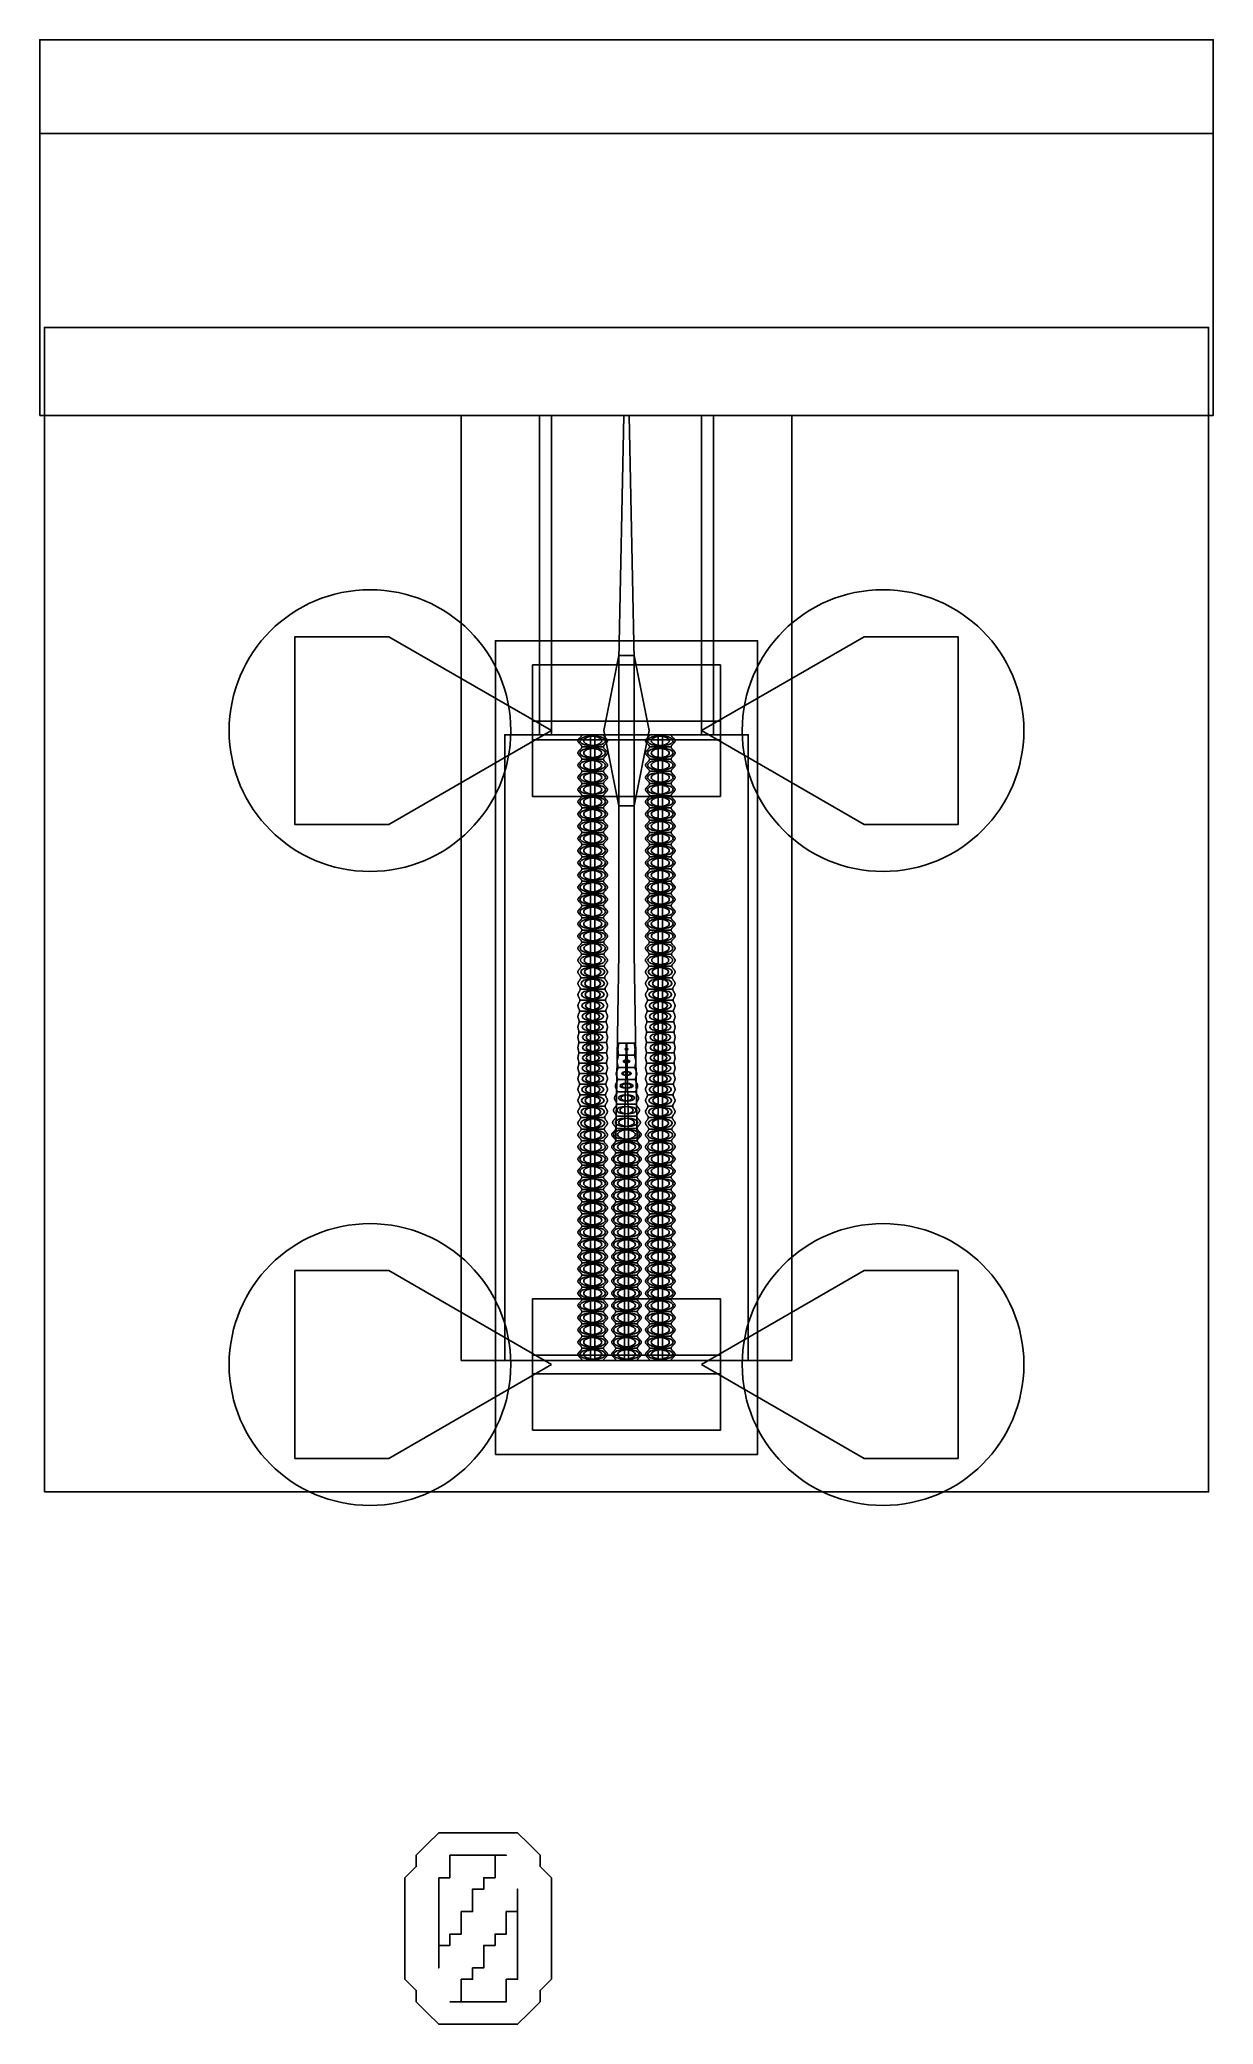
# Model space of a CAD drawing. Extents: x -31 to 31, y -86 to 20.
import ezdxf

# ---------------------------------------------------------------- set-up
doc = ezdxf.new("R2010")
doc.units = 0

msp = doc.modelspace()

# ---------------------------------------------------------------- linework, layer by layer
at = {"layer": 'cure'}
for points in [[(-4, -17), (4, -17), (4, 0), (-4, 0)], [(-4, -16.7833), (-12.6603, -11.7833), (-17.6603, -11.7833), (-17.6603, -21.7833), (-12.6603, -21.7833)], [(4, -16.7833), (12.6603, -11.7833), (17.6603, -11.7833), (17.6603, -21.7833), (12.6603, -21.7833)], [(-5, -20.2833), (5, -20.2833), (5, -13.2833), (-5, -13.2833)], [(-5, -20.2833), (5, -20.2833), (5, -13.2833), (-5, -13.2833)], [(0.4, -12.7833), (1.2, -16.7833), (0.4, -20.7833), (-0.4, -20.7833), (-1.2, -16.7833), (-0.4, -12.7833)], [(-5, -17.2833), (5, -17.2833), (5, -16.2833), (-5, -16.2833)], [(-6.4813, -50.3159), (6.4813, -50.3159), (6.4813, -17), (-6.4813, -17)], [(-4, -50.5326), (-12.6603, -45.5326), (-17.6603, -45.5326), (-17.6603, -55.5326), (-12.6603, -55.5326)], [(4, -50.5326), (12.6603, -45.5326), (17.6603, -45.5326), (17.6603, -55.5326), (12.6603, -55.5326)], [(-5, -54.0326), (5, -54.0326), (5, -47.0326), (-5, -47.0326)], [(-5, -54.0326), (5, -54.0326), (5, -47.0326), (-5, -47.0326)], [(-5, -51.0326), (5, -51.0326), (5, -50.0326), (-5, -50.0326)]]:
    msp.add_lwpolyline(points, close=True, dxfattribs=at)
at = {"layer": 'M1_Field'}
msp.add_lwpolyline([(-31, -57.3159), (31, -57.3159), (31, 4.6841), (-31, 4.6841)], close=True, dxfattribs=at)
at = {"layer": 'M1_LD'}
for centre in [(-13.6603, -16.7833), (-13.6603, -16.7833), (13.6603, -16.7833), (13.6603, -16.7833), (-13.6603, -50.5326), (-13.6603, -50.5326), (13.6603, -50.5326), (13.6603, -50.5326)]:
    msp.add_circle(centre, 7.5, dxfattribs=at)
at = {"layer": 'M1_Neg'}
for points in [[(-0.5755, -38.6159), (-0.4, -28.6159), (-0.4, -13), (-0.141, 0), (0.141, 0), (0.4, -13), (0.4, -28.6159), (0.5755, -38.6159)], [(-4, -16.7833), (-12.6603, -11.7833), (-17.6603, -11.7833), (-17.6603, -21.7833), (-12.6603, -21.7833)], [(4, -16.7833), (12.6603, -11.7833), (17.6603, -11.7833), (17.6603, -21.7833), (12.6603, -21.7833)], [(0.4, -12.7833), (1.2, -16.7833), (0.4, -20.7833), (-0.4, -20.7833), (-1.2, -16.7833), (-0.4, -12.7833)], [(-5, -17.2833), (5, -17.2833), (5, -16.2833), (-5, -16.2833)], [(-2.3755, -17.65), (-2.3763, -17.6367), (-2.3789, -17.6235), (-2.3832, -17.6102), (-2.3891, -17.5969), (-2.3965, -17.5837), (-2.4053, -17.5704), (-2.4153, -17.5571), (-2.4264, -17.5439), (-2.4384, -17.5306), (-2.4512, -17.5173), (-2.4644, -17.5041), (-2.4779, -17.4908), (-2.4914, -17.4776), (-2.5048, -17.4643), (-2.5178, -17.451), (-2.5302, -17.4378), (-2.5418, -17.4245), (-2.5524, -17.4112), (-2.5618, -17.398), (-2.57, -17.3847), (-2.5766, -17.3714), (-2.5817, -17.3582), (-2.5851, -17.3449), (-2.5869, -17.3316), (-2.5869, -17.3184), (-2.5851, -17.3051), (-2.5817, -17.2918), (-2.5766, -17.2786), (-2.57, -17.2653), (-2.5618, -17.252), (-2.5524, -17.2388), (-2.5418, -17.2255), (-2.5302, -17.2122), (-2.5178, -17.199), (-2.5048, -17.1857), (-2.4914, -17.1724), (-2.4779, -17.1592), (-2.4644, -17.1459), (-2.4512, -17.1327), (-2.4384, -17.1194), (-2.4264, -17.1061), (-2.4153, -17.0929), (-2.4053, -17.0796), (-2.3965, -17.0663), (-2.3891, -17.0531), (-2.3832, -17.0398), (-2.3789, -17.0265), (-2.3763, -17.0133), (-2.3755, -17), (-1.2245, -17), (-1.2237, -17.0133), (-1.2211, -17.0265), (-1.2168, -17.0398), (-1.2109, -17.0531), (-1.2035, -17.0663), (-1.1947, -17.0796), (-1.1847, -17.0929), (-1.1736, -17.1061), (-1.1616, -17.1194), (-1.1488, -17.1327), (-1.1356, -17.1459), (-1.1221, -17.1592), (-1.1086, -17.1724), (-1.0952, -17.1857), (-1.0822, -17.199), (-1.0698, -17.2122), (-1.0582, -17.2255), (-1.0476, -17.2388), (-1.0382, -17.252), (-1.03, -17.2653), (-1.0234, -17.2786), (-1.0183, -17.2918), (-1.0149, -17.3051), (-1.0131, -17.3184), (-1.0131, -17.3316), (-1.0149, -17.3449), (-1.0183, -17.3582), (-1.0234, -17.3714), (-1.03, -17.3847), (-1.0382, -17.398), (-1.0476, -17.4112), (-1.0582, -17.4245), (-1.0698, -17.4378), (-1.0822, -17.451), (-1.0952, -17.4643), (-1.1086, -17.4776), (-1.1221, -17.4908), (-1.1356, -17.5041), (-1.1488, -17.5173), (-1.1616, -17.5306), (-1.1736, -17.5439), (-1.1847, -17.5571), (-1.1947, -17.5704), (-1.2035, -17.5837), (-1.2109, -17.5969), (-1.2168, -17.6102), (-1.2211, -17.6235), (-1.2237, -17.6367), (-1.2245, -17.65)], [(-2.3755, -18.3), (-2.3763, -18.2867), (-2.3789, -18.2735), (-2.3832, -18.2602), (-2.3891, -18.2469), (-2.3965, -18.2337), (-2.4053, -18.2204), (-2.4153, -18.2071), (-2.4264, -18.1939), (-2.4384, -18.1806), (-2.4512, -18.1673), (-2.4644, -18.1541), (-2.4779, -18.1408), (-2.4914, -18.1276), (-2.5048, -18.1143), (-2.5178, -18.101), (-2.5302, -18.0878), (-2.5418, -18.0745), (-2.5524, -18.0612), (-2.5618, -18.048), (-2.57, -18.0347), (-2.5766, -18.0214), (-2.5817, -18.0082), (-2.5851, -17.9949), (-2.5869, -17.9816), (-2.5869, -17.9684), (-2.5851, -17.9551), (-2.5817, -17.9418), (-2.5766, -17.9286), (-2.57, -17.9153), (-2.5618, -17.902), (-2.5524, -17.8888), (-2.5418, -17.8755), (-2.5302, -17.8622), (-2.5178, -17.849), (-2.5048, -17.8357), (-2.4914, -17.8224), (-2.4779, -17.8092), (-2.4644, -17.7959), (-2.4512, -17.7827), (-2.4384, -17.7694), (-2.4264, -17.7561), (-2.4153, -17.7429), (-2.4053, -17.7296), (-2.3965, -17.7163), (-2.3891, -17.7031), (-2.3832, -17.6898), (-2.3789, -17.6765), (-2.3763, -17.6633), (-2.3755, -17.65), (-1.2245, -17.65), (-1.2237, -17.6633), (-1.2211, -17.6765), (-1.2168, -17.6898), (-1.2109, -17.7031), (-1.2035, -17.7163), (-1.1947, -17.7296), (-1.1847, -17.7429), (-1.1736, -17.7561), (-1.1616, -17.7694), (-1.1488, -17.7827), (-1.1356, -17.7959), (-1.1221, -17.8092), (-1.1086, -17.8224), (-1.0952, -17.8357), (-1.0822, -17.849), (-1.0698, -17.8622), (-1.0582, -17.8755), (-1.0476, -17.8888), (-1.0382, -17.902), (-1.03, -17.9153), (-1.0234, -17.9286), (-1.0183, -17.9418), (-1.0149, -17.9551), (-1.0131, -17.9684), (-1.0131, -17.9816), (-1.0149, -17.9949), (-1.0183, -18.0082), (-1.0234, -18.0214), (-1.03, -18.0347), (-1.0382, -18.048), (-1.0476, -18.0612), (-1.0582, -18.0745), (-1.0698, -18.0878), (-1.0822, -18.101), (-1.0952, -18.1143), (-1.1086, -18.1276), (-1.1221, -18.1408), (-1.1356, -18.1541), (-1.1488, -18.1673), (-1.1616, -18.1806), (-1.1736, -18.1939), (-1.1847, -18.2071), (-1.1947, -18.2204), (-1.2035, -18.2337), (-1.2109, -18.2469), (-1.2168, -18.2602), (-1.2211, -18.2735), (-1.2237, -18.2867), (-1.2245, -18.3)], [(1.2245, -17.65), (1.2237, -17.6367), (1.2211, -17.6235), (1.2168, -17.6102), (1.2109, -17.5969), (1.2035, -17.5837), (1.1947, -17.5704), (1.1847, -17.5571), (1.1736, -17.5439), (1.1616, -17.5306), (1.1488, -17.5173), (1.1356, -17.5041), (1.1221, -17.4908), (1.1086, -17.4776), (1.0952, -17.4643), (1.0822, -17.451), (1.0698, -17.4378), (1.0582, -17.4245), (1.0476, -17.4112), (1.0382, -17.398), (1.03, -17.3847), (1.0234, -17.3714), (1.0183, -17.3582), (1.0149, -17.3449), (1.0131, -17.3316), (1.0131, -17.3184), (1.0149, -17.3051), (1.0183, -17.2918), (1.0234, -17.2786), (1.03, -17.2653), (1.0382, -17.252), (1.0476, -17.2388), (1.0582, -17.2255), (1.0698, -17.2122), (1.0822, -17.199), (1.0952, -17.1857), (1.1086, -17.1724), (1.1221, -17.1592), (1.1356, -17.1459), (1.1488, -17.1327), (1.1616, -17.1194), (1.1736, -17.1061), (1.1847, -17.0929), (1.1947, -17.0796), (1.2035, -17.0663), (1.2109, -17.0531), (1.2168, -17.0398), (1.2211, -17.0265), (1.2237, -17.0133), (1.2245, -17), (2.3755, -17), (2.3763, -17.0133), (2.3789, -17.0265), (2.3832, -17.0398), (2.3891, -17.0531), (2.3965, -17.0663), (2.4053, -17.0796), (2.4153, -17.0929), (2.4264, -17.1061), (2.4384, -17.1194), (2.4512, -17.1327), (2.4644, -17.1459), (2.4779, -17.1592), (2.4914, -17.1724), (2.5048, -17.1857), (2.5178, -17.199), (2.5302, -17.2122), (2.5418, -17.2255), (2.5524, -17.2388), (2.5618, -17.252), (2.57, -17.2653), (2.5766, -17.2786), (2.5817, -17.2918), (2.5851, -17.3051), (2.5869, -17.3184), (2.5869, -17.3316), (2.5851, -17.3449), (2.5817, -17.3582), (2.5766, -17.3714), (2.57, -17.3847), (2.5618, -17.398), (2.5524, -17.4112), (2.5418, -17.4245), (2.5302, -17.4378), (2.5178, -17.451), (2.5048, -17.4643), (2.4914, -17.4776), (2.4779, -17.4908), (2.4644, -17.5041), (2.4512, -17.5173), (2.4384, -17.5306), (2.4264, -17.5439), (2.4153, -17.5571), (2.4053, -17.5704), (2.3965, -17.5837), (2.3891, -17.5969), (2.3832, -17.6102), (2.3789, -17.6235), (2.3763, -17.6367), (2.3755, -17.65)], [(1.2245, -18.3), (1.2237, -18.2867), (1.2211, -18.2735), (1.2168, -18.2602), (1.2109, -18.2469), (1.2035, -18.2337), (1.1947, -18.2204), (1.1847, -18.2071), (1.1736, -18.1939), (1.1616, -18.1806), (1.1488, -18.1673), (1.1356, -18.1541), (1.1221, -18.1408), (1.1086, -18.1276), (1.0952, -18.1143), (1.0822, -18.101), (1.0698, -18.0878), (1.0582, -18.0745), (1.0476, -18.0612), (1.0382, -18.048), (1.03, -18.0347), (1.0234, -18.0214), (1.0183, -18.0082), (1.0149, -17.9949), (1.0131, -17.9816), (1.0131, -17.9684), (1.0149, -17.9551), (1.0183, -17.9418), (1.0234, -17.9286), (1.03, -17.9153), (1.0382, -17.902), (1.0476, -17.8888), (1.0582, -17.8755), (1.0698, -17.8622), (1.0822, -17.849), (1.0952, -17.8357), (1.1086, -17.8224), (1.1221, -17.8092), (1.1356, -17.7959), (1.1488, -17.7827), (1.1616, -17.7694), (1.1736, -17.7561), (1.1847, -17.7429), (1.1947, -17.7296), (1.2035, -17.7163), (1.2109, -17.7031), (1.2168, -17.6898), (1.2211, -17.6765), (1.2237, -17.6633), (1.2245, -17.65), (2.3755, -17.65), (2.3763, -17.6633), (2.3789, -17.6765), (2.3832, -17.6898), (2.3891, -17.7031), (2.3965, -17.7163), (2.4053, -17.7296), (2.4153, -17.7429), (2.4264, -17.7561), (2.4384, -17.7694), (2.4512, -17.7827), (2.4644, -17.7959), (2.4779, -17.8092), (2.4914, -17.8224), (2.5048, -17.8357), (2.5178, -17.849), (2.5302, -17.8622), (2.5418, -17.8755), (2.5524, -17.8888), (2.5618, -17.902), (2.57, -17.9153), (2.5766, -17.9286), (2.5817, -17.9418), (2.5851, -17.9551), (2.5869, -17.9684), (2.5869, -17.9816), (2.5851, -17.9949), (2.5817, -18.0082), (2.5766, -18.0214), (2.57, -18.0347), (2.5618, -18.048), (2.5524, -18.0612), (2.5418, -18.0745), (2.5302, -18.0878), (2.5178, -18.101), (2.5048, -18.1143), (2.4914, -18.1276), (2.4779, -18.1408), (2.4644, -18.1541), (2.4512, -18.1673), (2.4384, -18.1806), (2.4264, -18.1939), (2.4153, -18.2071), (2.4053, -18.2204), (2.3965, -18.2337), (2.3891, -18.2469), (2.3832, -18.2602), (2.3789, -18.2735), (2.3763, -18.2867), (2.3755, -18.3)], [(-2.3755, -18.95), (-2.3763, -18.9367), (-2.3789, -18.9235), (-2.3832, -18.9102), (-2.3891, -18.8969), (-2.3965, -18.8837), (-2.4053, -18.8704), (-2.4153, -18.8571), (-2.4264, -18.8439), (-2.4384, -18.8306), (-2.4512, -18.8173), (-2.4644, -18.8041), (-2.4779, -18.7908), (-2.4914, -18.7776), (-2.5048, -18.7643), (-2.5178, -18.751), (-2.5302, -18.7378), (-2.5418, -18.7245), (-2.5524, -18.7112), (-2.5618, -18.698), (-2.57, -18.6847), (-2.5766, -18.6714), (-2.5817, -18.6582), (-2.5851, -18.6449), (-2.5869, -18.6316), (-2.5869, -18.6184), (-2.5851, -18.6051), (-2.5817, -18.5918), (-2.5766, -18.5786), (-2.57, -18.5653), (-2.5618, -18.552), (-2.5524, -18.5388), (-2.5418, -18.5255), (-2.5302, -18.5122), (-2.5178, -18.499), (-2.5048, -18.4857), (-2.4914, -18.4724), (-2.4779, -18.4592), (-2.4644, -18.4459), (-2.4512, -18.4327), (-2.4384, -18.4194), (-2.4264, -18.4061), (-2.4153, -18.3929), (-2.4053, -18.3796), (-2.3965, -18.3663), (-2.3891, -18.3531), (-2.3832, -18.3398), (-2.3789, -18.3265), (-2.3763, -18.3133), (-2.3755, -18.3), (-1.2245, -18.3), (-1.2237, -18.3133), (-1.2211, -18.3265), (-1.2168, -18.3398), (-1.2109, -18.3531), (-1.2035, -18.3663), (-1.1947, -18.3796), (-1.1847, -18.3929), (-1.1736, -18.4061), (-1.1616, -18.4194), (-1.1488, -18.4327), (-1.1356, -18.4459), (-1.1221, -18.4592), (-1.1086, -18.4724), (-1.0952, -18.4857), (-1.0822, -18.499), (-1.0698, -18.5122), (-1.0582, -18.5255), (-1.0476, -18.5388), (-1.0382, -18.552), (-1.03, -18.5653), (-1.0234, -18.5786), (-1.0183, -18.5918), (-1.0149, -18.6051), (-1.0131, -18.6184), (-1.0131, -18.6316), (-1.0149, -18.6449), (-1.0183, -18.6582), (-1.0234, -18.6714), (-1.03, -18.6847), (-1.0382, -18.698), (-1.0476, -18.7112), (-1.0582, -18.7245), (-1.0698, -18.7378), (-1.0822, -18.751), (-1.0952, -18.7643), (-1.1086, -18.7776), (-1.1221, -18.7908), (-1.1356, -18.8041), (-1.1488, -18.8173), (-1.1616, -18.8306), (-1.1736, -18.8439), (-1.1847, -18.8571), (-1.1947, -18.8704), (-1.2035, -18.8837), (-1.2109, -18.8969), (-1.2168, -18.9102), (-1.2211, -18.9235), (-1.2237, -18.9367), (-1.2245, -18.95)], [(-2.3755, -19.6), (-2.3763, -19.5867), (-2.3789, -19.5735), (-2.3832, -19.5602), (-2.3891, -19.5469), (-2.3965, -19.5337), (-2.4053, -19.5204), (-2.4153, -19.5071), (-2.4264, -19.4939), (-2.4384, -19.4806), (-2.4512, -19.4673), (-2.4644, -19.4541), (-2.4779, -19.4408), (-2.4914, -19.4276), (-2.5048, -19.4143), (-2.5178, -19.401), (-2.5302, -19.3878), (-2.5418, -19.3745), (-2.5524, -19.3612), (-2.5618, -19.348), (-2.57, -19.3347), (-2.5766, -19.3214), (-2.5817, -19.3082), (-2.5851, -19.2949), (-2.5869, -19.2816), (-2.5869, -19.2684), (-2.5851, -19.2551), (-2.5817, -19.2418), (-2.5766, -19.2286), (-2.57, -19.2153), (-2.5618, -19.202), (-2.5524, -19.1888), (-2.5418, -19.1755), (-2.5302, -19.1622), (-2.5178, -19.149), (-2.5048, -19.1357), (-2.4914, -19.1224), (-2.4779, -19.1092), (-2.4644, -19.0959), (-2.4512, -19.0827), (-2.4384, -19.0694), (-2.4264, -19.0561), (-2.4153, -19.0429), (-2.4053, -19.0296), (-2.3965, -19.0163), (-2.3891, -19.0031), (-2.3832, -18.9898), (-2.3789, -18.9765), (-2.3763, -18.9633), (-2.3755, -18.95), (-1.2245, -18.95), (-1.2237, -18.9633), (-1.2211, -18.9765), (-1.2168, -18.9898), (-1.2109, -19.0031), (-1.2035, -19.0163), (-1.1947, -19.0296), (-1.1847, -19.0429), (-1.1736, -19.0561), (-1.1616, -19.0694), (-1.1488, -19.0827), (-1.1356, -19.0959), (-1.1221, -19.1092), (-1.1086, -19.1224), (-1.0952, -19.1357), (-1.0822, -19.149), (-1.0698, -19.1622), (-1.0582, -19.1755), (-1.0476, -19.1888), (-1.0382, -19.202), (-1.03, -19.2153), (-1.0234, -19.2286), (-1.0183, -19.2418), (-1.0149, -19.2551), (-1.0131, -19.2684), (-1.0131, -19.2816), (-1.0149, -19.2949), (-1.0183, -19.3082), (-1.0234, -19.3214), (-1.03, -19.3347), (-1.0382, -19.348), (-1.0476, -19.3612), (-1.0582, -19.3745), (-1.0698, -19.3878), (-1.0822, -19.401), (-1.0952, -19.4143), (-1.1086, -19.4276), (-1.1221, -19.4408), (-1.1356, -19.4541), (-1.1488, -19.4673), (-1.1616, -19.4806), (-1.1736, -19.4939), (-1.1847, -19.5071), (-1.1947, -19.5204), (-1.2035, -19.5337), (-1.2109, -19.5469), (-1.2168, -19.5602), (-1.2211, -19.5735), (-1.2237, -19.5867), (-1.2245, -19.6)], [(1.2245, -18.95), (1.2237, -18.9367), (1.2211, -18.9235), (1.2168, -18.9102), (1.2109, -18.8969), (1.2035, -18.8837), (1.1947, -18.8704), (1.1847, -18.8571), (1.1736, -18.8439), (1.1616, -18.8306), (1.1488, -18.8173), (1.1356, -18.8041), (1.1221, -18.7908), (1.1086, -18.7776), (1.0952, -18.7643), (1.0822, -18.751), (1.0698, -18.7378), (1.0582, -18.7245), (1.0476, -18.7112), (1.0382, -18.698), (1.03, -18.6847), (1.0234, -18.6714), (1.0183, -18.6582), (1.0149, -18.6449), (1.0131, -18.6316), (1.0131, -18.6184), (1.0149, -18.6051), (1.0183, -18.5918), (1.0234, -18.5786), (1.03, -18.5653), (1.0382, -18.552), (1.0476, -18.5388), (1.0582, -18.5255), (1.0698, -18.5122), (1.0822, -18.499), (1.0952, -18.4857), (1.1086, -18.4724), (1.1221, -18.4592), (1.1356, -18.4459), (1.1488, -18.4327), (1.1616, -18.4194), (1.1736, -18.4061), (1.1847, -18.3929), (1.1947, -18.3796), (1.2035, -18.3663), (1.2109, -18.3531), (1.2168, -18.3398), (1.2211, -18.3265), (1.2237, -18.3133), (1.2245, -18.3), (2.3755, -18.3), (2.3763, -18.3133), (2.3789, -18.3265), (2.3832, -18.3398), (2.3891, -18.3531), (2.3965, -18.3663), (2.4053, -18.3796), (2.4153, -18.3929), (2.4264, -18.4061), (2.4384, -18.4194), (2.4512, -18.4327), (2.4644, -18.4459), (2.4779, -18.4592), (2.4914, -18.4724), (2.5048, -18.4857), (2.5178, -18.499), (2.5302, -18.5122), (2.5418, -18.5255), (2.5524, -18.5388), (2.5618, -18.552), (2.57, -18.5653), (2.5766, -18.5786), (2.5817, -18.5918), (2.5851, -18.6051), (2.5869, -18.6184), (2.5869, -18.6316), (2.5851, -18.6449), (2.5817, -18.6582), (2.5766, -18.6714), (2.57, -18.6847), (2.5618, -18.698), (2.5524, -18.7112), (2.5418, -18.7245), (2.5302, -18.7378), (2.5178, -18.751), (2.5048, -18.7643), (2.4914, -18.7776), (2.4779, -18.7908), (2.4644, -18.8041), (2.4512, -18.8173), (2.4384, -18.8306), (2.4264, -18.8439), (2.4153, -18.8571), (2.4053, -18.8704), (2.3965, -18.8837), (2.3891, -18.8969), (2.3832, -18.9102), (2.3789, -18.9235), (2.3763, -18.9367), (2.3755, -18.95)], [(1.2245, -19.6), (1.2237, -19.5867), (1.2211, -19.5735), (1.2168, -19.5602), (1.2109, -19.5469), (1.2035, -19.5337), (1.1947, -19.5204), (1.1847, -19.5071), (1.1736, -19.4939), (1.1616, -19.4806), (1.1488, -19.4673), (1.1356, -19.4541), (1.1221, -19.4408), (1.1086, -19.4276), (1.0952, -19.4143), (1.0822, -19.401), (1.0698, -19.3878), (1.0582, -19.3745), (1.0476, -19.3612), (1.0382, -19.348), (1.03, -19.3347), (1.0234, -19.3214), (1.0183, -19.3082), (1.0149, -19.2949), (1.0131, -19.2816), (1.0131, -19.2684), (1.0149, -19.2551), (1.0183, -19.2418), (1.0234, -19.2286), (1.03, -19.2153), (1.0382, -19.202), (1.0476, -19.1888), (1.0582, -19.1755), (1.0698, -19.1622), (1.0822, -19.149), (1.0952, -19.1357), (1.1086, -19.1224), (1.1221, -19.1092), (1.1356, -19.0959), (1.1488, -19.0827), (1.1616, -19.0694), (1.1736, -19.0561), (1.1847, -19.0429), (1.1947, -19.0296), (1.2035, -19.0163), (1.2109, -19.0031), (1.2168, -18.9898), (1.2211, -18.9765), (1.2237, -18.9633), (1.2245, -18.95), (2.3755, -18.95), (2.3763, -18.9633), (2.3789, -18.9765), (2.3832, -18.9898), (2.3891, -19.0031), (2.3965, -19.0163), (2.4053, -19.0296), (2.4153, -19.0429), (2.4264, -19.0561), (2.4384, -19.0694), (2.4512, -19.0827), (2.4644, -19.0959), (2.4779, -19.1092), (2.4914, -19.1224), (2.5048, -19.1357), (2.5178, -19.149), (2.5302, -19.1622), (2.5418, -19.1755), (2.5524, -19.1888), (2.5618, -19.202), (2.57, -19.2153), (2.5766, -19.2286), (2.5817, -19.2418), (2.5851, -19.2551), (2.5869, -19.2684), (2.5869, -19.2816), (2.5851, -19.2949), (2.5817, -19.3082), (2.5766, -19.3214), (2.57, -19.3347), (2.5618, -19.348), (2.5524, -19.3612), (2.5418, -19.3745), (2.5302, -19.3878), (2.5178, -19.401), (2.5048, -19.4143), (2.4914, -19.4276), (2.4779, -19.4408), (2.4644, -19.4541), (2.4512, -19.4673), (2.4384, -19.4806), (2.4264, -19.4939), (2.4153, -19.5071), (2.4053, -19.5204), (2.3965, -19.5337), (2.3891, -19.5469), (2.3832, -19.5602), (2.3789, -19.5735), (2.3763, -19.5867), (2.3755, -19.6)], [(-2.3755, -20.25), (-2.3763, -20.2367), (-2.3789, -20.2235), (-2.3832, -20.2102), (-2.3891, -20.1969), (-2.3965, -20.1837), (-2.4053, -20.1704), (-2.4153, -20.1571), (-2.4264, -20.1439), (-2.4384, -20.1306), (-2.4512, -20.1173), (-2.4644, -20.1041), (-2.4779, -20.0908), (-2.4914, -20.0776), (-2.5048, -20.0643), (-2.5178, -20.051), (-2.5302, -20.0378), (-2.5418, -20.0245), (-2.5524, -20.0112), (-2.5618, -19.998), (-2.57, -19.9847), (-2.5766, -19.9714), (-2.5817, -19.9582), (-2.5851, -19.9449), (-2.5869, -19.9316), (-2.5869, -19.9184), (-2.5851, -19.9051), (-2.5817, -19.8918), (-2.5766, -19.8786), (-2.57, -19.8653), (-2.5618, -19.852), (-2.5524, -19.8388), (-2.5418, -19.8255), (-2.5302, -19.8122), (-2.5178, -19.799), (-2.5048, -19.7857), (-2.4914, -19.7724), (-2.4779, -19.7592), (-2.4644, -19.7459), (-2.4512, -19.7327), (-2.4384, -19.7194), (-2.4264, -19.7061), (-2.4153, -19.6929), (-2.4053, -19.6796), (-2.3965, -19.6663), (-2.3891, -19.6531), (-2.3832, -19.6398), (-2.3789, -19.6265), (-2.3763, -19.6133), (-2.3755, -19.6), (-1.2245, -19.6), (-1.2237, -19.6133), (-1.2211, -19.6265), (-1.2168, -19.6398), (-1.2109, -19.6531), (-1.2035, -19.6663), (-1.1947, -19.6796), (-1.1847, -19.6929), (-1.1736, -19.7061), (-1.1616, -19.7194), (-1.1488, -19.7327), (-1.1356, -19.7459), (-1.1221, -19.7592), (-1.1086, -19.7724), (-1.0952, -19.7857), (-1.0822, -19.799), (-1.0698, -19.8122), (-1.0582, -19.8255), (-1.0476, -19.8388), (-1.0382, -19.852), (-1.03, -19.8653), (-1.0234, -19.8786), (-1.0183, -19.8918), (-1.0149, -19.9051), (-1.0131, -19.9184), (-1.0131, -19.9316), (-1.0149, -19.9449), (-1.0183, -19.9582), (-1.0234, -19.9714), (-1.03, -19.9847), (-1.0382, -19.998), (-1.0476, -20.0112), (-1.0582, -20.0245), (-1.0698, -20.0378), (-1.0822, -20.051), (-1.0952, -20.0643), (-1.1086, -20.0776), (-1.1221, -20.0908), (-1.1356, -20.1041), (-1.1488, -20.1173), (-1.1616, -20.1306), (-1.1736, -20.1439), (-1.1847, -20.1571), (-1.1947, -20.1704), (-1.2035, -20.1837), (-1.2109, -20.1969), (-1.2168, -20.2102), (-1.2211, -20.2235), (-1.2237, -20.2367), (-1.2245, -20.25)], [(1.2245, -20.25), (1.2237, -20.2367), (1.2211, -20.2235), (1.2168, -20.2102), (1.2109, -20.1969), (1.2035, -20.1837), (1.1947, -20.1704), (1.1847, -20.1571), (1.1736, -20.1439), (1.1616, -20.1306), (1.1488, -20.1173), (1.1356, -20.1041), (1.1221, -20.0908), (1.1086, -20.0776), (1.0952, -20.0643), (1.0822, -20.051), (1.0698, -20.0378), (1.0582, -20.0245), (1.0476, -20.0112), (1.0382, -19.998), (1.03, -19.9847), (1.0234, -19.9714), (1.0183, -19.9582), (1.0149, -19.9449), (1.0131, -19.9316), (1.0131, -19.9184), (1.0149, -19.9051), (1.0183, -19.8918), (1.0234, -19.8786), (1.03, -19.8653), (1.0382, -19.852), (1.0476, -19.8388), (1.0582, -19.8255), (1.0698, -19.8122), (1.0822, -19.799), (1.0952, -19.7857), (1.1086, -19.7724), (1.1221, -19.7592), (1.1356, -19.7459), (1.1488, -19.7327), (1.1616, -19.7194), (1.1736, -19.7061), (1.1847, -19.6929), (1.1947, -19.6796), (1.2035, -19.6663), (1.2109, -19.6531), (1.2168, -19.6398), (1.2211, -19.6265), (1.2237, -19.6133), (1.2245, -19.6), (2.3755, -19.6), (2.3763, -19.6133), (2.3789, -19.6265), (2.3832, -19.6398), (2.3891, -19.6531), (2.3965, -19.6663), (2.4053, -19.6796), (2.4153, -19.6929), (2.4264, -19.7061), (2.4384, -19.7194), (2.4512, -19.7327), (2.4644, -19.7459), (2.4779, -19.7592), (2.4914, -19.7724), (2.5048, -19.7857), (2.5178, -19.799), (2.5302, -19.8122), (2.5418, -19.8255), (2.5524, -19.8388), (2.5618, -19.852), (2.57, -19.8653), (2.5766, -19.8786), (2.5817, -19.8918), (2.5851, -19.9051), (2.5869, -19.9184), (2.5869, -19.9316), (2.5851, -19.9449), (2.5817, -19.9582), (2.5766, -19.9714), (2.57, -19.9847), (2.5618, -19.998), (2.5524, -20.0112), (2.5418, -20.0245), (2.5302, -20.0378), (2.5178, -20.051), (2.5048, -20.0643), (2.4914, -20.0776), (2.4779, -20.0908), (2.4644, -20.1041), (2.4512, -20.1173), (2.4384, -20.1306), (2.4264, -20.1439), (2.4153, -20.1571), (2.4053, -20.1704), (2.3965, -20.1837), (2.3891, -20.1969), (2.3832, -20.2102), (2.3789, -20.2235), (2.3763, -20.2367), (2.3755, -20.25)], [(-2.3755, -20.9), (-2.3763, -20.8867), (-2.3789, -20.8735), (-2.3832, -20.8602), (-2.3891, -20.8469), (-2.3965, -20.8337), (-2.4053, -20.8204), (-2.4153, -20.8071), (-2.4264, -20.7939), (-2.4384, -20.7806), (-2.4512, -20.7673), (-2.4644, -20.7541), (-2.4779, -20.7408), (-2.4914, -20.7276), (-2.5048, -20.7143), (-2.5178, -20.701), (-2.5302, -20.6878), (-2.5418, -20.6745), (-2.5524, -20.6612), (-2.5618, -20.648), (-2.57, -20.6347), (-2.5766, -20.6214), (-2.5817, -20.6082), (-2.5851, -20.5949), (-2.5869, -20.5816), (-2.5869, -20.5684), (-2.5851, -20.5551), (-2.5817, -20.5418), (-2.5766, -20.5286), (-2.57, -20.5153), (-2.5618, -20.502), (-2.5524, -20.4888), (-2.5418, -20.4755), (-2.5302, -20.4622), (-2.5178, -20.449), (-2.5048, -20.4357), (-2.4914, -20.4224), (-2.4779, -20.4092), (-2.4644, -20.3959), (-2.4512, -20.3827), (-2.4384, -20.3694), (-2.4264, -20.3561), (-2.4153, -20.3429), (-2.4053, -20.3296), (-2.3965, -20.3163), (-2.3891, -20.3031), (-2.3832, -20.2898), (-2.3789, -20.2765), (-2.3763, -20.2633), (-2.3755, -20.25), (-1.2245, -20.25), (-1.2237, -20.2633), (-1.2211, -20.2765), (-1.2168, -20.2898), (-1.2109, -20.3031), (-1.2035, -20.3163), (-1.1947, -20.3296), (-1.1847, -20.3429), (-1.1736, -20.3561), (-1.1616, -20.3694), (-1.1488, -20.3827), (-1.1356, -20.3959), (-1.1221, -20.4092), (-1.1086, -20.4224), (-1.0952, -20.4357), (-1.0822, -20.449), (-1.0698, -20.4622), (-1.0582, -20.4755), (-1.0476, -20.4888), (-1.0382, -20.502), (-1.03, -20.5153), (-1.0234, -20.5286), (-1.0183, -20.5418), (-1.0149, -20.5551), (-1.0131, -20.5684), (-1.0131, -20.5816), (-1.0149, -20.5949), (-1.0183, -20.6082), (-1.0234, -20.6214), (-1.03, -20.6347), (-1.0382, -20.648), (-1.0476, -20.6612), (-1.0582, -20.6745), (-1.0698, -20.6878), (-1.0822, -20.701), (-1.0952, -20.7143), (-1.1086, -20.7276), (-1.1221, -20.7408), (-1.1356, -20.7541), (-1.1488, -20.7673), (-1.1616, -20.7806), (-1.1736, -20.7939), (-1.1847, -20.8071), (-1.1947, -20.8204), (-1.2035, -20.8337), (-1.2109, -20.8469), (-1.2168, -20.8602), (-1.2211, -20.8735), (-1.2237, -20.8867), (-1.2245, -20.9)], [(-2.3755, -21.55), (-2.3763, -21.5367), (-2.3789, -21.5235), (-2.3832, -21.5102), (-2.3891, -21.4969), (-2.3965, -21.4837), (-2.4053, -21.4704), (-2.4153, -21.4571), (-2.4264, -21.4439), (-2.4384, -21.4306), (-2.4512, -21.4173), (-2.4644, -21.4041), (-2.4779, -21.3908), (-2.4914, -21.3776), (-2.5048, -21.3643), (-2.5178, -21.351), (-2.5302, -21.3378), (-2.5418, -21.3245), (-2.5524, -21.3112), (-2.5618, -21.298), (-2.57, -21.2847), (-2.5766, -21.2714), (-2.5817, -21.2582), (-2.5851, -21.2449), (-2.5869, -21.2316), (-2.5869, -21.2184), (-2.5851, -21.2051), (-2.5817, -21.1918), (-2.5766, -21.1786), (-2.57, -21.1653), (-2.5618, -21.152), (-2.5524, -21.1388), (-2.5418, -21.1255), (-2.5302, -21.1122), (-2.5178, -21.099), (-2.5048, -21.0857), (-2.4914, -21.0724), (-2.4779, -21.0592), (-2.4644, -21.0459), (-2.4512, -21.0327), (-2.4384, -21.0194), (-2.4264, -21.0061), (-2.4153, -20.9929), (-2.4053, -20.9796), (-2.3965, -20.9663), (-2.3891, -20.9531), (-2.3832, -20.9398), (-2.3789, -20.9265), (-2.3763, -20.9133), (-2.3755, -20.9), (-1.2245, -20.9), (-1.2237, -20.9133), (-1.2211, -20.9265), (-1.2168, -20.9398), (-1.2109, -20.9531), (-1.2035, -20.9663), (-1.1947, -20.9796), (-1.1847, -20.9929), (-1.1736, -21.0061), (-1.1616, -21.0194), (-1.1488, -21.0327), (-1.1356, -21.0459), (-1.1221, -21.0592), (-1.1086, -21.0724), (-1.0952, -21.0857), (-1.0822, -21.099), (-1.0698, -21.1122), (-1.0582, -21.1255), (-1.0476, -21.1388), (-1.0382, -21.152), (-1.03, -21.1653), (-1.0234, -21.1786), (-1.0183, -21.1918), (-1.0149, -21.2051), (-1.0131, -21.2184), (-1.0131, -21.2316), (-1.0149, -21.2449), (-1.0183, -21.2582), (-1.0234, -21.2714), (-1.03, -21.2847), (-1.0382, -21.298), (-1.0476, -21.3112), (-1.0582, -21.3245), (-1.0698, -21.3378), (-1.0822, -21.351), (-1.0952, -21.3643), (-1.1086, -21.3776), (-1.1221, -21.3908), (-1.1356, -21.4041), (-1.1488, -21.4173), (-1.1616, -21.4306), (-1.1736, -21.4439), (-1.1847, -21.4571), (-1.1947, -21.4704), (-1.2035, -21.4837), (-1.2109, -21.4969), (-1.2168, -21.5102), (-1.2211, -21.5235), (-1.2237, -21.5367), (-1.2245, -21.55)], [(1.2245, -20.9), (1.2237, -20.8867), (1.2211, -20.8735), (1.2168, -20.8602), (1.2109, -20.8469), (1.2035, -20.8337), (1.1947, -20.8204), (1.1847, -20.8071), (1.1736, -20.7939), (1.1616, -20.7806), (1.1488, -20.7673), (1.1356, -20.7541), (1.1221, -20.7408), (1.1086, -20.7276), (1.0952, -20.7143), (1.0822, -20.701), (1.0698, -20.6878), (1.0582, -20.6745), (1.0476, -20.6612), (1.0382, -20.648), (1.03, -20.6347), (1.0234, -20.6214), (1.0183, -20.6082), (1.0149, -20.5949), (1.0131, -20.5816), (1.0131, -20.5684), (1.0149, -20.5551), (1.0183, -20.5418), (1.0234, -20.5286), (1.03, -20.5153), (1.0382, -20.502), (1.0476, -20.4888), (1.0582, -20.4755), (1.0698, -20.4622), (1.0822, -20.449), (1.0952, -20.4357), (1.1086, -20.4224), (1.1221, -20.4092), (1.1356, -20.3959), (1.1488, -20.3827), (1.1616, -20.3694), (1.1736, -20.3561), (1.1847, -20.3429), (1.1947, -20.3296), (1.2035, -20.3163), (1.2109, -20.3031), (1.2168, -20.2898), (1.2211, -20.2765), (1.2237, -20.2633), (1.2245, -20.25), (2.3755, -20.25), (2.3763, -20.2633), (2.3789, -20.2765), (2.3832, -20.2898), (2.3891, -20.3031), (2.3965, -20.3163), (2.4053, -20.3296), (2.4153, -20.3429), (2.4264, -20.3561), (2.4384, -20.3694), (2.4512, -20.3827), (2.4644, -20.3959), (2.4779, -20.4092), (2.4914, -20.4224), (2.5048, -20.4357), (2.5178, -20.449), (2.5302, -20.4622), (2.5418, -20.4755), (2.5524, -20.4888), (2.5618, -20.502), (2.57, -20.5153), (2.5766, -20.5286), (2.5817, -20.5418), (2.5851, -20.5551), (2.5869, -20.5684), (2.5869, -20.5816), (2.5851, -20.5949), (2.5817, -20.6082), (2.5766, -20.6214), (2.57, -20.6347), (2.5618, -20.648), (2.5524, -20.6612), (2.5418, -20.6745), (2.5302, -20.6878), (2.5178, -20.701), (2.5048, -20.7143), (2.4914, -20.7276), (2.4779, -20.7408), (2.4644, -20.7541), (2.4512, -20.7673), (2.4384, -20.7806), (2.4264, -20.7939), (2.4153, -20.8071), (2.4053, -20.8204), (2.3965, -20.8337), (2.3891, -20.8469), (2.3832, -20.8602), (2.3789, -20.8735), (2.3763, -20.8867), (2.3755, -20.9)], [(1.2245, -21.55), (1.2237, -21.5367), (1.2211, -21.5235), (1.2168, -21.5102), (1.2109, -21.4969), (1.2035, -21.4837), (1.1947, -21.4704), (1.1847, -21.4571), (1.1736, -21.4439), (1.1616, -21.4306), (1.1488, -21.4173), (1.1356, -21.4041), (1.1221, -21.3908), (1.1086, -21.3776), (1.0952, -21.3643), (1.0822, -21.351), (1.0698, -21.3378), (1.0582, -21.3245), (1.0476, -21.3112), (1.0382, -21.298), (1.03, -21.2847), (1.0234, -21.2714), (1.0183, -21.2582), (1.0149, -21.2449), (1.0131, -21.2316), (1.0131, -21.2184), (1.0149, -21.2051), (1.0183, -21.1918), (1.0234, -21.1786), (1.03, -21.1653), (1.0382, -21.152), (1.0476, -21.1388), (1.0582, -21.1255), (1.0698, -21.1122), (1.0822, -21.099), (1.0952, -21.0857), (1.1086, -21.0724), (1.1221, -21.0592), (1.1356, -21.0459), (1.1488, -21.0327), (1.1616, -21.0194), (1.1736, -21.0061), (1.1847, -20.9929), (1.1947, -20.9796), (1.2035, -20.9663), (1.2109, -20.9531), (1.2168, -20.9398), (1.2211, -20.9265), (1.2237, -20.9133), (1.2245, -20.9), (2.3755, -20.9), (2.3763, -20.9133), (2.3789, -20.9265), (2.3832, -20.9398), (2.3891, -20.9531), (2.3965, -20.9663), (2.4053, -20.9796), (2.4153, -20.9929), (2.4264, -21.0061), (2.4384, -21.0194), (2.4512, -21.0327), (2.4644, -21.0459), (2.4779, -21.0592), (2.4914, -21.0724), (2.5048, -21.0857), (2.5178, -21.099), (2.5302, -21.1122), (2.5418, -21.1255), (2.5524, -21.1388), (2.5618, -21.152), (2.57, -21.1653), (2.5766, -21.1786), (2.5817, -21.1918), (2.5851, -21.2051), (2.5869, -21.2184), (2.5869, -21.2316), (2.5851, -21.2449), (2.5817, -21.2582), (2.5766, -21.2714), (2.57, -21.2847), (2.5618, -21.298), (2.5524, -21.3112), (2.5418, -21.3245), (2.5302, -21.3378), (2.5178, -21.351), (2.5048, -21.3643), (2.4914, -21.3776), (2.4779, -21.3908), (2.4644, -21.4041), (2.4512, -21.4173), (2.4384, -21.4306), (2.4264, -21.4439), (2.4153, -21.4571), (2.4053, -21.4704), (2.3965, -21.4837), (2.3891, -21.4969), (2.3832, -21.5102), (2.3789, -21.5235), (2.3763, -21.5367), (2.3755, -21.55)], [(-2.3755, -22.2), (-2.3763, -22.1867), (-2.3789, -22.1735), (-2.3832, -22.1602), (-2.3891, -22.1469), (-2.3965, -22.1337), (-2.4053, -22.1204), (-2.4153, -22.1071), (-2.4264, -22.0939), (-2.4384, -22.0806), (-2.4512, -22.0673), (-2.4644, -22.0541), (-2.4779, -22.0408), (-2.4914, -22.0276), (-2.5048, -22.0143), (-2.5178, -22.001), (-2.5302, -21.9878), (-2.5418, -21.9745), (-2.5524, -21.9612), (-2.5618, -21.948), (-2.57, -21.9347), (-2.5766, -21.9214), (-2.5817, -21.9082), (-2.5851, -21.8949), (-2.5869, -21.8816), (-2.5869, -21.8684), (-2.5851, -21.8551), (-2.5817, -21.8418), (-2.5766, -21.8286), (-2.57, -21.8153), (-2.5618, -21.802), (-2.5524, -21.7888), (-2.5418, -21.7755), (-2.5302, -21.7622), (-2.5178, -21.749), (-2.5048, -21.7357), (-2.4914, -21.7224), (-2.4779, -21.7092), (-2.4644, -21.6959), (-2.4512, -21.6827), (-2.4384, -21.6694), (-2.4264, -21.6561), (-2.4153, -21.6429), (-2.4053, -21.6296), (-2.3965, -21.6163), (-2.3891, -21.6031), (-2.3832, -21.5898), (-2.3789, -21.5765), (-2.3763, -21.5633), (-2.3755, -21.55), (-1.2245, -21.55), (-1.2237, -21.5633), (-1.2211, -21.5765), (-1.2168, -21.5898), (-1.2109, -21.6031), (-1.2035, -21.6163), (-1.1947, -21.6296), (-1.1847, -21.6429), (-1.1736, -21.6561), (-1.1616, -21.6694), (-1.1488, -21.6827), (-1.1356, -21.6959), (-1.1221, -21.7092), (-1.1086, -21.7224), (-1.0952, -21.7357), (-1.0822, -21.749), (-1.0698, -21.7622), (-1.0582, -21.7755), (-1.0476, -21.7888), (-1.0382, -21.802), (-1.03, -21.8153), (-1.0234, -21.8286), (-1.0183, -21.8418), (-1.0149, -21.8551), (-1.0131, -21.8684), (-1.0131, -21.8816), (-1.0149, -21.8949), (-1.0183, -21.9082), (-1.0234, -21.9214), (-1.03, -21.9347), (-1.0382, -21.948), (-1.0476, -21.9612), (-1.0582, -21.9745), (-1.0698, -21.9878), (-1.0822, -22.001), (-1.0952, -22.0143), (-1.1086, -22.0276), (-1.1221, -22.0408), (-1.1356, -22.0541), (-1.1488, -22.0673), (-1.1616, -22.0806), (-1.1736, -22.0939), (-1.1847, -22.1071), (-1.1947, -22.1204), (-1.2035, -22.1337), (-1.2109, -22.1469), (-1.2168, -22.1602), (-1.2211, -22.1735), (-1.2237, -22.1867), (-1.2245, -22.2)], [(1.2245, -22.2), (1.2237, -22.1867), (1.2211, -22.1735), (1.2168, -22.1602), (1.2109, -22.1469), (1.2035, -22.1337), (1.1947, -22.1204), (1.1847, -22.1071), (1.1736, -22.0939), (1.1616, -22.0806), (1.1488, -22.0673), (1.1356, -22.0541), (1.1221, -22.0408), (1.1086, -22.0276), (1.0952, -22.0143), (1.0822, -22.001), (1.0698, -21.9878), (1.0582, -21.9745), (1.0476, -21.9612), (1.0382, -21.948), (1.03, -21.9347), (1.0234, -21.9214), (1.0183, -21.9082), (1.0149, -21.8949), (1.0131, -21.8816), (1.0131, -21.8684), (1.0149, -21.8551), (1.0183, -21.8418), (1.0234, -21.8286), (1.03, -21.8153), (1.0382, -21.802), (1.0476, -21.7888), (1.0582, -21.7755), (1.0698, -21.7622), (1.0822, -21.749), (1.0952, -21.7357), (1.1086, -21.7224), (1.1221, -21.7092), (1.1356, -21.6959), (1.1488, -21.6827), (1.1616, -21.6694), (1.1736, -21.6561), (1.1847, -21.6429), (1.1947, -21.6296), (1.2035, -21.6163), (1.2109, -21.6031), (1.2168, -21.5898), (1.2211, -21.5765), (1.2237, -21.5633), (1.2245, -21.55), (2.3755, -21.55), (2.3763, -21.5633), (2.3789, -21.5765), (2.3832, -21.5898), (2.3891, -21.6031), (2.3965, -21.6163), (2.4053, -21.6296), (2.4153, -21.6429), (2.4264, -21.6561), (2.4384, -21.6694), (2.4512, -21.6827), (2.4644, -21.6959), (2.4779, -21.7092), (2.4914, -21.7224), (2.5048, -21.7357), (2.5178, -21.749), (2.5302, -21.7622), (2.5418, -21.7755), (2.5524, -21.7888), (2.5618, -21.802), (2.57, -21.8153), (2.5766, -21.8286), (2.5817, -21.8418), (2.5851, -21.8551), (2.5869, -21.8684), (2.5869, -21.8816), (2.5851, -21.8949), (2.5817, -21.9082), (2.5766, -21.9214), (2.57, -21.9347), (2.5618, -21.948), (2.5524, -21.9612), (2.5418, -21.9745), (2.5302, -21.9878), (2.5178, -22.001), (2.5048, -22.0143), (2.4914, -22.0276), (2.4779, -22.0408), (2.4644, -22.0541), (2.4512, -22.0673), (2.4384, -22.0806), (2.4264, -22.0939), (2.4153, -22.1071), (2.4053, -22.1204), (2.3965, -22.1337), (2.3891, -22.1469), (2.3832, -22.1602), (2.3789, -22.1735), (2.3763, -22.1867), (2.3755, -22.2)], [(-2.3755, -22.85), (-2.3763, -22.8367), (-2.3789, -22.8235), (-2.3832, -22.8102), (-2.3891, -22.7969), (-2.3965, -22.7837), (-2.4053, -22.7704), (-2.4153, -22.7571), (-2.4264, -22.7439), (-2.4384, -22.7306), (-2.4512, -22.7173), (-2.4644, -22.7041), (-2.4779, -22.6908), (-2.4914, -22.6776), (-2.5048, -22.6643), (-2.5178, -22.651), (-2.5302, -22.6378), (-2.5418, -22.6245), (-2.5524, -22.6112), (-2.5618, -22.598), (-2.57, -22.5847), (-2.5766, -22.5714), (-2.5817, -22.5582), (-2.5851, -22.5449), (-2.5869, -22.5316), (-2.5869, -22.5184), (-2.5851, -22.5051), (-2.5817, -22.4918), (-2.5766, -22.4786), (-2.57, -22.4653), (-2.5618, -22.452), (-2.5524, -22.4388), (-2.5418, -22.4255), (-2.5302, -22.4122), (-2.5178, -22.399), (-2.5048, -22.3857), (-2.4914, -22.3724), (-2.4779, -22.3592), (-2.4644, -22.3459), (-2.4512, -22.3327), (-2.4384, -22.3194), (-2.4264, -22.3061), (-2.4153, -22.2929), (-2.4053, -22.2796), (-2.3965, -22.2663), (-2.3891, -22.2531), (-2.3832, -22.2398), (-2.3789, -22.2265), (-2.3763, -22.2133), (-2.3755, -22.2), (-1.2245, -22.2), (-1.2237, -22.2133), (-1.2211, -22.2265), (-1.2168, -22.2398), (-1.2109, -22.2531), (-1.2035, -22.2663), (-1.1947, -22.2796), (-1.1847, -22.2929), (-1.1736, -22.3061), (-1.1616, -22.3194), (-1.1488, -22.3327), (-1.1356, -22.3459), (-1.1221, -22.3592), (-1.1086, -22.3724), (-1.0952, -22.3857), (-1.0822, -22.399), (-1.0698, -22.4122), (-1.0582, -22.4255), (-1.0476, -22.4388), (-1.0382, -22.452), (-1.03, -22.4653), (-1.0234, -22.4786), (-1.0183, -22.4918), (-1.0149, -22.5051), (-1.0131, -22.5184), (-1.0131, -22.5316), (-1.0149, -22.5449), (-1.0183, -22.5582), (-1.0234, -22.5714), (-1.03, -22.5847), (-1.0382, -22.598), (-1.0476, -22.6112), (-1.0582, -22.6245), (-1.0698, -22.6378), (-1.0822, -22.651), (-1.0952, -22.6643), (-1.1086, -22.6776), (-1.1221, -22.6908), (-1.1356, -22.7041), (-1.1488, -22.7173), (-1.1616, -22.7306), (-1.1736, -22.7439), (-1.1847, -22.7571), (-1.1947, -22.7704), (-1.2035, -22.7837), (-1.2109, -22.7969), (-1.2168, -22.8102), (-1.2211, -22.8235), (-1.2237, -22.8367), (-1.2245, -22.85)], [(-2.3755, -23.5), (-2.3763, -23.4867), (-2.3789, -23.4735), (-2.3832, -23.4602), (-2.3891, -23.4469), (-2.3965, -23.4337), (-2.4053, -23.4204), (-2.4153, -23.4071), (-2.4264, -23.3939), (-2.4384, -23.3806), (-2.4512, -23.3673), (-2.4644, -23.3541), (-2.4779, -23.3408), (-2.4914, -23.3276), (-2.5048, -23.3143), (-2.5178, -23.301), (-2.5302, -23.2878), (-2.5418, -23.2745), (-2.5524, -23.2612), (-2.5618, -23.248), (-2.57, -23.2347), (-2.5766, -23.2214), (-2.5817, -23.2082), (-2.5851, -23.1949), (-2.5869, -23.1816), (-2.5869, -23.1684), (-2.5851, -23.1551), (-2.5817, -23.1418), (-2.5766, -23.1286), (-2.57, -23.1153), (-2.5618, -23.102), (-2.5524, -23.0888), (-2.5418, -23.0755), (-2.5302, -23.0622), (-2.5178, -23.049), (-2.5048, -23.0357), (-2.4914, -23.0224), (-2.4779, -23.0092), (-2.4644, -22.9959), (-2.4512, -22.9827), (-2.4384, -22.9694), (-2.4264, -22.9561), (-2.4153, -22.9429), (-2.4053, -22.9296), (-2.3965, -22.9163), (-2.3891, -22.9031), (-2.3832, -22.8898), (-2.3789, -22.8765), (-2.3763, -22.8633), (-2.3755, -22.85), (-1.2245, -22.85), (-1.2237, -22.8633), (-1.2211, -22.8765), (-1.2168, -22.8898), (-1.2109, -22.9031), (-1.2035, -22.9163), (-1.1947, -22.9296), (-1.1847, -22.9429), (-1.1736, -22.9561), (-1.1616, -22.9694), (-1.1488, -22.9827), (-1.1356, -22.9959), (-1.1221, -23.0092), (-1.1086, -23.0224), (-1.0952, -23.0357), (-1.0822, -23.049), (-1.0698, -23.0622), (-1.0582, -23.0755), (-1.0476, -23.0888), (-1.0382, -23.102), (-1.03, -23.1153), (-1.0234, -23.1286), (-1.0183, -23.1418), (-1.0149, -23.1551), (-1.0131, -23.1684), (-1.0131, -23.1816), (-1.0149, -23.1949), (-1.0183, -23.2082), (-1.0234, -23.2214), (-1.03, -23.2347), (-1.0382, -23.248), (-1.0476, -23.2612), (-1.0582, -23.2745), (-1.0698, -23.2878), (-1.0822, -23.301), (-1.0952, -23.3143), (-1.1086, -23.3276), (-1.1221, -23.3408), (-1.1356, -23.3541), (-1.1488, -23.3673), (-1.1616, -23.3806), (-1.1736, -23.3939), (-1.1847, -23.4071), (-1.1947, -23.4204), (-1.2035, -23.4337), (-1.2109, -23.4469), (-1.2168, -23.4602), (-1.2211, -23.4735), (-1.2237, -23.4867), (-1.2245, -23.5)], [(1.2245, -22.85), (1.2237, -22.8367), (1.2211, -22.8235), (1.2168, -22.8102), (1.2109, -22.7969), (1.2035, -22.7837), (1.1947, -22.7704), (1.1847, -22.7571), (1.1736, -22.7439), (1.1616, -22.7306), (1.1488, -22.7173), (1.1356, -22.7041), (1.1221, -22.6908), (1.1086, -22.6776), (1.0952, -22.6643), (1.0822, -22.651), (1.0698, -22.6378), (1.0582, -22.6245), (1.0476, -22.6112), (1.0382, -22.598), (1.03, -22.5847), (1.0234, -22.5714), (1.0183, -22.5582), (1.0149, -22.5449), (1.0131, -22.5316), (1.0131, -22.5184), (1.0149, -22.5051), (1.0183, -22.4918), (1.0234, -22.4786), (1.03, -22.4653), (1.0382, -22.452), (1.0476, -22.4388), (1.0582, -22.4255), (1.0698, -22.4122), (1.0822, -22.399), (1.0952, -22.3857), (1.1086, -22.3724), (1.1221, -22.3592), (1.1356, -22.3459), (1.1488, -22.3327), (1.1616, -22.3194), (1.1736, -22.3061), (1.1847, -22.2929), (1.1947, -22.2796), (1.2035, -22.2663), (1.2109, -22.2531), (1.2168, -22.2398), (1.2211, -22.2265), (1.2237, -22.2133), (1.2245, -22.2), (2.3755, -22.2), (2.3763, -22.2133), (2.3789, -22.2265), (2.3832, -22.2398), (2.3891, -22.2531), (2.3965, -22.2663), (2.4053, -22.2796), (2.4153, -22.2929), (2.4264, -22.3061), (2.4384, -22.3194), (2.4512, -22.3327), (2.4644, -22.3459), (2.4779, -22.3592), (2.4914, -22.3724), (2.5048, -22.3857), (2.5178, -22.399), (2.5302, -22.4122), (2.5418, -22.4255), (2.5524, -22.4388), (2.5618, -22.452), (2.57, -22.4653), (2.5766, -22.4786), (2.5817, -22.4918), (2.5851, -22.5051), (2.5869, -22.5184), (2.5869, -22.5316), (2.5851, -22.5449), (2.5817, -22.5582), (2.5766, -22.5714), (2.57, -22.5847), (2.5618, -22.598), (2.5524, -22.6112), (2.5418, -22.6245), (2.5302, -22.6378), (2.5178, -22.651), (2.5048, -22.6643), (2.4914, -22.6776), (2.4779, -22.6908), (2.4644, -22.7041), (2.4512, -22.7173), (2.4384, -22.7306), (2.4264, -22.7439), (2.4153, -22.7571), (2.4053, -22.7704), (2.3965, -22.7837), (2.3891, -22.7969), (2.3832, -22.8102), (2.3789, -22.8235), (2.3763, -22.8367), (2.3755, -22.85)], [(1.2245, -23.5), (1.2237, -23.4867), (1.2211, -23.4735), (1.2168, -23.4602), (1.2109, -23.4469), (1.2035, -23.4337), (1.1947, -23.4204), (1.1847, -23.4071), (1.1736, -23.3939), (1.1616, -23.3806), (1.1488, -23.3673), (1.1356, -23.3541), (1.1221, -23.3408), (1.1086, -23.3276), (1.0952, -23.3143), (1.0822, -23.301), (1.0698, -23.2878), (1.0582, -23.2745), (1.0476, -23.2612), (1.0382, -23.248), (1.03, -23.2347), (1.0234, -23.2214), (1.0183, -23.2082), (1.0149, -23.1949), (1.0131, -23.1816), (1.0131, -23.1684), (1.0149, -23.1551), (1.0183, -23.1418), (1.0234, -23.1286), (1.03, -23.1153), (1.0382, -23.102), (1.0476, -23.0888), (1.0582, -23.0755), (1.0698, -23.0622), (1.0822, -23.049), (1.0952, -23.0357), (1.1086, -23.0224), (1.1221, -23.0092), (1.1356, -22.9959), (1.1488, -22.9827), (1.1616, -22.9694), (1.1736, -22.9561), (1.1847, -22.9429), (1.1947, -22.9296), (1.2035, -22.9163), (1.2109, -22.9031), (1.2168, -22.8898), (1.2211, -22.8765), (1.2237, -22.8633), (1.2245, -22.85), (2.3755, -22.85), (2.3763, -22.8633), (2.3789, -22.8765), (2.3832, -22.8898), (2.3891, -22.9031), (2.3965, -22.9163), (2.4053, -22.9296), (2.4153, -22.9429), (2.4264, -22.9561), (2.4384, -22.9694), (2.4512, -22.9827), (2.4644, -22.9959), (2.4779, -23.0092), (2.4914, -23.0224), (2.5048, -23.0357), (2.5178, -23.049), (2.5302, -23.0622), (2.5418, -23.0755), (2.5524, -23.0888), (2.5618, -23.102), (2.57, -23.1153), (2.5766, -23.1286), (2.5817, -23.1418), (2.5851, -23.1551), (2.5869, -23.1684), (2.5869, -23.1816), (2.5851, -23.1949), (2.5817, -23.2082), (2.5766, -23.2214), (2.57, -23.2347), (2.5618, -23.248), (2.5524, -23.2612), (2.5418, -23.2745), (2.5302, -23.2878), (2.5178, -23.301), (2.5048, -23.3143), (2.4914, -23.3276), (2.4779, -23.3408), (2.4644, -23.3541), (2.4512, -23.3673), (2.4384, -23.3806), (2.4264, -23.3939), (2.4153, -23.4071), (2.4053, -23.4204), (2.3965, -23.4337), (2.3891, -23.4469), (2.3832, -23.4602), (2.3789, -23.4735), (2.3763, -23.4867), (2.3755, -23.5)], [(-2.3755, -24.15), (-2.3763, -24.1367), (-2.3789, -24.1235), (-2.3832, -24.1102), (-2.3891, -24.0969), (-2.3965, -24.0837), (-2.4053, -24.0704), (-2.4153, -24.0571), (-2.4264, -24.0439), (-2.4384, -24.0306), (-2.4512, -24.0173), (-2.4644, -24.0041), (-2.4779, -23.9908), (-2.4914, -23.9776), (-2.5048, -23.9643), (-2.5178, -23.951), (-2.5302, -23.9378), (-2.5418, -23.9245), (-2.5524, -23.9112), (-2.5618, -23.898), (-2.57, -23.8847), (-2.5766, -23.8714), (-2.5817, -23.8582), (-2.5851, -23.8449), (-2.5869, -23.8316), (-2.5869, -23.8184), (-2.5851, -23.8051), (-2.5817, -23.7918), (-2.5766, -23.7786), (-2.57, -23.7653), (-2.5618, -23.752), (-2.5524, -23.7388), (-2.5418, -23.7255), (-2.5302, -23.7122), (-2.5178, -23.699), (-2.5048, -23.6857), (-2.4914, -23.6724), (-2.4779, -23.6592), (-2.4644, -23.6459), (-2.4512, -23.6327), (-2.4384, -23.6194), (-2.4264, -23.6061), (-2.4153, -23.5929), (-2.4053, -23.5796), (-2.3965, -23.5663), (-2.3891, -23.5531), (-2.3832, -23.5398), (-2.3789, -23.5265), (-2.3763, -23.5133), (-2.3755, -23.5), (-1.2245, -23.5), (-1.2237, -23.5133), (-1.2211, -23.5265), (-1.2168, -23.5398), (-1.2109, -23.5531), (-1.2035, -23.5663), (-1.1947, -23.5796), (-1.1847, -23.5929), (-1.1736, -23.6061), (-1.1616, -23.6194), (-1.1488, -23.6327), (-1.1356, -23.6459), (-1.1221, -23.6592), (-1.1086, -23.6724), (-1.0952, -23.6857), (-1.0822, -23.699), (-1.0698, -23.7122), (-1.0582, -23.7255), (-1.0476, -23.7388), (-1.0382, -23.752), (-1.03, -23.7653), (-1.0234, -23.7786), (-1.0183, -23.7918), (-1.0149, -23.8051), (-1.0131, -23.8184), (-1.0131, -23.8316), (-1.0149, -23.8449), (-1.0183, -23.8582), (-1.0234, -23.8714), (-1.03, -23.8847), (-1.0382, -23.898), (-1.0476, -23.9112), (-1.0582, -23.9245), (-1.0698, -23.9378), (-1.0822, -23.951), (-1.0952, -23.9643), (-1.1086, -23.9776), (-1.1221, -23.9908), (-1.1356, -24.0041), (-1.1488, -24.0173), (-1.1616, -24.0306), (-1.1736, -24.0439), (-1.1847, -24.0571), (-1.1947, -24.0704), (-1.2035, -24.0837), (-1.2109, -24.0969), (-1.2168, -24.1102), (-1.2211, -24.1235), (-1.2237, -24.1367), (-1.2245, -24.15)], [(-2.3755, -24.8), (-2.3763, -24.7867), (-2.3789, -24.7735), (-2.3832, -24.7602), (-2.3891, -24.7469), (-2.3965, -24.7337), (-2.4053, -24.7204), (-2.4153, -24.7071), (-2.4264, -24.6939), (-2.4384, -24.6806), (-2.4512, -24.6673), (-2.4644, -24.6541), (-2.4779, -24.6408), (-2.4914, -24.6276), (-2.5048, -24.6143), (-2.5178, -24.601), (-2.5302, -24.5878), (-2.5418, -24.5745), (-2.5524, -24.5612), (-2.5618, -24.548), (-2.57, -24.5347), (-2.5766, -24.5214), (-2.5817, -24.5082), (-2.5851, -24.4949), (-2.5869, -24.4816), (-2.5869, -24.4684), (-2.5851, -24.4551), (-2.5817, -24.4418), (-2.5766, -24.4286), (-2.57, -24.4153), (-2.5618, -24.402), (-2.5524, -24.3888), (-2.5418, -24.3755), (-2.5302, -24.3622), (-2.5178, -24.349), (-2.5048, -24.3357), (-2.4914, -24.3224), (-2.4779, -24.3092), (-2.4644, -24.2959), (-2.4512, -24.2827), (-2.4384, -24.2694), (-2.4264, -24.2561), (-2.4153, -24.2429), (-2.4053, -24.2296), (-2.3965, -24.2163), (-2.3891, -24.2031), (-2.3832, -24.1898), (-2.3789, -24.1765), (-2.3763, -24.1633), (-2.3755, -24.15), (-1.2245, -24.15), (-1.2237, -24.1633), (-1.2211, -24.1765), (-1.2168, -24.1898), (-1.2109, -24.2031), (-1.2035, -24.2163), (-1.1947, -24.2296), (-1.1847, -24.2429), (-1.1736, -24.2561), (-1.1616, -24.2694), (-1.1488, -24.2827), (-1.1356, -24.2959), (-1.1221, -24.3092), (-1.1086, -24.3224), (-1.0952, -24.3357), (-1.0822, -24.349), (-1.0698, -24.3622), (-1.0582, -24.3755), (-1.0476, -24.3888), (-1.0382, -24.402), (-1.03, -24.4153), (-1.0234, -24.4286), (-1.0183, -24.4418), (-1.0149, -24.4551), (-1.0131, -24.4684), (-1.0131, -24.4816), (-1.0149, -24.4949), (-1.0183, -24.5082), (-1.0234, -24.5214), (-1.03, -24.5347), (-1.0382, -24.548), (-1.0476, -24.5612), (-1.0582, -24.5745), (-1.0698, -24.5878), (-1.0822, -24.601), (-1.0952, -24.6143), (-1.1086, -24.6276), (-1.1221, -24.6408), (-1.1356, -24.6541), (-1.1488, -24.6673), (-1.1616, -24.6806), (-1.1736, -24.6939), (-1.1847, -24.7071), (-1.1947, -24.7204), (-1.2035, -24.7337), (-1.2109, -24.7469), (-1.2168, -24.7602), (-1.2211, -24.7735), (-1.2237, -24.7867), (-1.2245, -24.8)], [(1.2245, -24.15), (1.2237, -24.1367), (1.2211, -24.1235), (1.2168, -24.1102), (1.2109, -24.0969), (1.2035, -24.0837), (1.1947, -24.0704), (1.1847, -24.0571), (1.1736, -24.0439), (1.1616, -24.0306), (1.1488, -24.0173), (1.1356, -24.0041), (1.1221, -23.9908), (1.1086, -23.9776), (1.0952, -23.9643), (1.0822, -23.951), (1.0698, -23.9378), (1.0582, -23.9245), (1.0476, -23.9112), (1.0382, -23.898), (1.03, -23.8847), (1.0234, -23.8714), (1.0183, -23.8582), (1.0149, -23.8449), (1.0131, -23.8316), (1.0131, -23.8184), (1.0149, -23.8051), (1.0183, -23.7918), (1.0234, -23.7786), (1.03, -23.7653), (1.0382, -23.752), (1.0476, -23.7388), (1.0582, -23.7255), (1.0698, -23.7122), (1.0822, -23.699), (1.0952, -23.6857), (1.1086, -23.6724), (1.1221, -23.6592), (1.1356, -23.6459), (1.1488, -23.6327), (1.1616, -23.6194), (1.1736, -23.6061), (1.1847, -23.5929), (1.1947, -23.5796), (1.2035, -23.5663), (1.2109, -23.5531), (1.2168, -23.5398), (1.2211, -23.5265), (1.2237, -23.5133), (1.2245, -23.5), (2.3755, -23.5), (2.3763, -23.5133), (2.3789, -23.5265), (2.3832, -23.5398), (2.3891, -23.5531), (2.3965, -23.5663), (2.4053, -23.5796), (2.4153, -23.5929), (2.4264, -23.6061), (2.4384, -23.6194), (2.4512, -23.6327), (2.4644, -23.6459), (2.4779, -23.6592), (2.4914, -23.6724), (2.5048, -23.6857), (2.5178, -23.699), (2.5302, -23.7122), (2.5418, -23.7255), (2.5524, -23.7388), (2.5618, -23.752), (2.57, -23.7653), (2.5766, -23.7786), (2.5817, -23.7918), (2.5851, -23.8051), (2.5869, -23.8184), (2.5869, -23.8316), (2.5851, -23.8449), (2.5817, -23.8582), (2.5766, -23.8714), (2.57, -23.8847), (2.5618, -23.898), (2.5524, -23.9112), (2.5418, -23.9245), (2.5302, -23.9378), (2.5178, -23.951), (2.5048, -23.9643), (2.4914, -23.9776), (2.4779, -23.9908), (2.4644, -24.0041), (2.4512, -24.0173), (2.4384, -24.0306), (2.4264, -24.0439), (2.4153, -24.0571), (2.4053, -24.0704), (2.3965, -24.0837), (2.3891, -24.0969), (2.3832, -24.1102), (2.3789, -24.1235), (2.3763, -24.1367), (2.3755, -24.15)], [(1.2245, -24.8), (1.2237, -24.7867), (1.2211, -24.7735), (1.2168, -24.7602), (1.2109, -24.7469), (1.2035, -24.7337), (1.1947, -24.7204), (1.1847, -24.7071), (1.1736, -24.6939), (1.1616, -24.6806), (1.1488, -24.6673), (1.1356, -24.6541), (1.1221, -24.6408), (1.1086, -24.6276), (1.0952, -24.6143), (1.0822, -24.601), (1.0698, -24.5878), (1.0582, -24.5745), (1.0476, -24.5612), (1.0382, -24.548), (1.03, -24.5347), (1.0234, -24.5214), (1.0183, -24.5082), (1.0149, -24.4949), (1.0131, -24.4816), (1.0131, -24.4684), (1.0149, -24.4551), (1.0183, -24.4418), (1.0234, -24.4286), (1.03, -24.4153), (1.0382, -24.402), (1.0476, -24.3888), (1.0582, -24.3755), (1.0698, -24.3622), (1.0822, -24.349), (1.0952, -24.3357), (1.1086, -24.3224), (1.1221, -24.3092), (1.1356, -24.2959), (1.1488, -24.2827), (1.1616, -24.2694), (1.1736, -24.2561), (1.1847, -24.2429), (1.1947, -24.2296), (1.2035, -24.2163), (1.2109, -24.2031), (1.2168, -24.1898), (1.2211, -24.1765), (1.2237, -24.1633), (1.2245, -24.15), (2.3755, -24.15), (2.3763, -24.1633), (2.3789, -24.1765), (2.3832, -24.1898), (2.3891, -24.2031), (2.3965, -24.2163), (2.4053, -24.2296), (2.4153, -24.2429), (2.4264, -24.2561), (2.4384, -24.2694), (2.4512, -24.2827), (2.4644, -24.2959), (2.4779, -24.3092), (2.4914, -24.3224), (2.5048, -24.3357), (2.5178, -24.349), (2.5302, -24.3622), (2.5418, -24.3755), (2.5524, -24.3888), (2.5618, -24.402), (2.57, -24.4153), (2.5766, -24.4286), (2.5817, -24.4418), (2.5851, -24.4551), (2.5869, -24.4684), (2.5869, -24.4816), (2.5851, -24.4949), (2.5817, -24.5082), (2.5766, -24.5214), (2.57, -24.5347), (2.5618, -24.548), (2.5524, -24.5612), (2.5418, -24.5745), (2.5302, -24.5878), (2.5178, -24.601), (2.5048, -24.6143), (2.4914, -24.6276), (2.4779, -24.6408), (2.4644, -24.6541), (2.4512, -24.6673), (2.4384, -24.6806), (2.4264, -24.6939), (2.4153, -24.7071), (2.4053, -24.7204), (2.3965, -24.7337), (2.3891, -24.7469), (2.3832, -24.7602), (2.3789, -24.7735), (2.3763, -24.7867), (2.3755, -24.8)], [(-2.3755, -25.45), (-2.3763, -25.4367), (-2.3789, -25.4235), (-2.3832, -25.4102), (-2.3891, -25.3969), (-2.3965, -25.3837), (-2.4053, -25.3704), (-2.4153, -25.3571), (-2.4264, -25.3439), (-2.4384, -25.3306), (-2.4512, -25.3173), (-2.4644, -25.3041), (-2.4779, -25.2908), (-2.4914, -25.2776), (-2.5048, -25.2643), (-2.5178, -25.251), (-2.5302, -25.2378), (-2.5418, -25.2245), (-2.5524, -25.2112), (-2.5618, -25.198), (-2.57, -25.1847), (-2.5766, -25.1714), (-2.5817, -25.1582), (-2.5851, -25.1449), (-2.5869, -25.1316), (-2.5869, -25.1184), (-2.5851, -25.1051), (-2.5817, -25.0918), (-2.5766, -25.0786), (-2.57, -25.0653), (-2.5618, -25.052), (-2.5524, -25.0388), (-2.5418, -25.0255), (-2.5302, -25.0122), (-2.5178, -24.999), (-2.5048, -24.9857), (-2.4914, -24.9724), (-2.4779, -24.9592), (-2.4644, -24.9459), (-2.4512, -24.9327), (-2.4384, -24.9194), (-2.4264, -24.9061), (-2.4153, -24.8929), (-2.4053, -24.8796), (-2.3965, -24.8663), (-2.3891, -24.8531), (-2.3832, -24.8398), (-2.3789, -24.8265), (-2.3763, -24.8133), (-2.3755, -24.8), (-1.2245, -24.8), (-1.2237, -24.8133), (-1.2211, -24.8265), (-1.2168, -24.8398), (-1.2109, -24.8531), (-1.2035, -24.8663), (-1.1947, -24.8796), (-1.1847, -24.8929), (-1.1736, -24.9061), (-1.1616, -24.9194), (-1.1488, -24.9327), (-1.1356, -24.9459), (-1.1221, -24.9592), (-1.1086, -24.9724), (-1.0952, -24.9857), (-1.0822, -24.999), (-1.0698, -25.0122), (-1.0582, -25.0255), (-1.0476, -25.0388), (-1.0382, -25.052), (-1.03, -25.0653), (-1.0234, -25.0786), (-1.0183, -25.0918), (-1.0149, -25.1051), (-1.0131, -25.1184), (-1.0131, -25.1316), (-1.0149, -25.1449), (-1.0183, -25.1582), (-1.0234, -25.1714), (-1.03, -25.1847), (-1.0382, -25.198), (-1.0476, -25.2112), (-1.0582, -25.2245), (-1.0698, -25.2378), (-1.0822, -25.251), (-1.0952, -25.2643), (-1.1086, -25.2776), (-1.1221, -25.2908), (-1.1356, -25.3041), (-1.1488, -25.3173), (-1.1616, -25.3306), (-1.1736, -25.3439), (-1.1847, -25.3571), (-1.1947, -25.3704), (-1.2035, -25.3837), (-1.2109, -25.3969), (-1.2168, -25.4102), (-1.2211, -25.4235), (-1.2237, -25.4367), (-1.2245, -25.45)], [(1.2245, -25.45), (1.2237, -25.4367), (1.2211, -25.4235), (1.2168, -25.4102), (1.2109, -25.3969), (1.2035, -25.3837), (1.1947, -25.3704), (1.1847, -25.3571), (1.1736, -25.3439), (1.1616, -25.3306), (1.1488, -25.3173), (1.1356, -25.3041), (1.1221, -25.2908), (1.1086, -25.2776), (1.0952, -25.2643), (1.0822, -25.251), (1.0698, -25.2378), (1.0582, -25.2245), (1.0476, -25.2112), (1.0382, -25.198), (1.03, -25.1847), (1.0234, -25.1714), (1.0183, -25.1582), (1.0149, -25.1449), (1.0131, -25.1316), (1.0131, -25.1184), (1.0149, -25.1051), (1.0183, -25.0918), (1.0234, -25.0786), (1.03, -25.0653), (1.0382, -25.052), (1.0476, -25.0388), (1.0582, -25.0255), (1.0698, -25.0122), (1.0822, -24.999), (1.0952, -24.9857), (1.1086, -24.9724), (1.1221, -24.9592), (1.1356, -24.9459), (1.1488, -24.9327), (1.1616, -24.9194), (1.1736, -24.9061), (1.1847, -24.8929), (1.1947, -24.8796), (1.2035, -24.8663), (1.2109, -24.8531), (1.2168, -24.8398), (1.2211, -24.8265), (1.2237, -24.8133), (1.2245, -24.8), (2.3755, -24.8), (2.3763, -24.8133), (2.3789, -24.8265), (2.3832, -24.8398), (2.3891, -24.8531), (2.3965, -24.8663), (2.4053, -24.8796), (2.4153, -24.8929), (2.4264, -24.9061), (2.4384, -24.9194), (2.4512, -24.9327), (2.4644, -24.9459), (2.4779, -24.9592), (2.4914, -24.9724), (2.5048, -24.9857), (2.5178, -24.999), (2.5302, -25.0122), (2.5418, -25.0255), (2.5524, -25.0388), (2.5618, -25.052), (2.57, -25.0653), (2.5766, -25.0786), (2.5817, -25.0918), (2.5851, -25.1051), (2.5869, -25.1184), (2.5869, -25.1316), (2.5851, -25.1449), (2.5817, -25.1582), (2.5766, -25.1714), (2.57, -25.1847), (2.5618, -25.198), (2.5524, -25.2112), (2.5418, -25.2245), (2.5302, -25.2378), (2.5178, -25.251), (2.5048, -25.2643), (2.4914, -25.2776), (2.4779, -25.2908), (2.4644, -25.3041), (2.4512, -25.3173), (2.4384, -25.3306), (2.4264, -25.3439), (2.4153, -25.3571), (2.4053, -25.3704), (2.3965, -25.3837), (2.3891, -25.3969), (2.3832, -25.4102), (2.3789, -25.4235), (2.3763, -25.4367), (2.3755, -25.45)], [(-2.3755, -26.1), (-2.3763, -26.0867), (-2.3789, -26.0735), (-2.3832, -26.0602), (-2.3891, -26.0469), (-2.3965, -26.0337), (-2.4053, -26.0204), (-2.4153, -26.0071), (-2.4264, -25.9939), (-2.4384, -25.9806), (-2.4512, -25.9673), (-2.4644, -25.9541), (-2.4779, -25.9408), (-2.4914, -25.9276), (-2.5048, -25.9143), (-2.5178, -25.901), (-2.5302, -25.8878), (-2.5418, -25.8745), (-2.5524, -25.8612), (-2.5618, -25.848), (-2.57, -25.8347), (-2.5766, -25.8214), (-2.5817, -25.8082), (-2.5851, -25.7949), (-2.5869, -25.7816), (-2.5869, -25.7684), (-2.5851, -25.7551), (-2.5817, -25.7418), (-2.5766, -25.7286), (-2.57, -25.7153), (-2.5618, -25.702), (-2.5524, -25.6888), (-2.5418, -25.6755), (-2.5302, -25.6622), (-2.5178, -25.649), (-2.5048, -25.6357), (-2.4914, -25.6224), (-2.4779, -25.6092), (-2.4644, -25.5959), (-2.4512, -25.5827), (-2.4384, -25.5694), (-2.4264, -25.5561), (-2.4153, -25.5429), (-2.4053, -25.5296), (-2.3965, -25.5163), (-2.3891, -25.5031), (-2.3832, -25.4898), (-2.3789, -25.4765), (-2.3763, -25.4633), (-2.3755, -25.45), (-1.2245, -25.45), (-1.2237, -25.4633), (-1.2211, -25.4765), (-1.2168, -25.4898), (-1.2109, -25.5031), (-1.2035, -25.5163), (-1.1947, -25.5296), (-1.1847, -25.5429), (-1.1736, -25.5561), (-1.1616, -25.5694), (-1.1488, -25.5827), (-1.1356, -25.5959), (-1.1221, -25.6092), (-1.1086, -25.6224), (-1.0952, -25.6357), (-1.0822, -25.649), (-1.0698, -25.6622), (-1.0582, -25.6755), (-1.0476, -25.6888), (-1.0382, -25.702), (-1.03, -25.7153), (-1.0234, -25.7286), (-1.0183, -25.7418), (-1.0149, -25.7551), (-1.0131, -25.7684), (-1.0131, -25.7816), (-1.0149, -25.7949), (-1.0183, -25.8082), (-1.0234, -25.8214), (-1.03, -25.8347), (-1.0382, -25.848), (-1.0476, -25.8612), (-1.0582, -25.8745), (-1.0698, -25.8878), (-1.0822, -25.901), (-1.0952, -25.9143), (-1.1086, -25.9276), (-1.1221, -25.9408), (-1.1356, -25.9541), (-1.1488, -25.9673), (-1.1616, -25.9806), (-1.1736, -25.9939), (-1.1847, -26.0071), (-1.1947, -26.0204), (-1.2035, -26.0337), (-1.2109, -26.0469), (-1.2168, -26.0602), (-1.2211, -26.0735), (-1.2237, -26.0867), (-1.2245, -26.1)], [(-2.3755, -26.75), (-2.3763, -26.7367), (-2.3789, -26.7235), (-2.3832, -26.7102), (-2.3891, -26.6969), (-2.3965, -26.6837), (-2.4053, -26.6704), (-2.4153, -26.6571), (-2.4264, -26.6439), (-2.4384, -26.6306), (-2.4512, -26.6173), (-2.4644, -26.6041), (-2.4779, -26.5908), (-2.4914, -26.5776), (-2.5048, -26.5643), (-2.5178, -26.551), (-2.5302, -26.5378), (-2.5418, -26.5245), (-2.5524, -26.5112), (-2.5618, -26.498), (-2.57, -26.4847), (-2.5766, -26.4714), (-2.5817, -26.4582), (-2.5851, -26.4449), (-2.5869, -26.4316), (-2.5869, -26.4184), (-2.5851, -26.4051), (-2.5817, -26.3918), (-2.5766, -26.3786), (-2.57, -26.3653), (-2.5618, -26.352), (-2.5524, -26.3388), (-2.5418, -26.3255), (-2.5302, -26.3122), (-2.5178, -26.299), (-2.5048, -26.2857), (-2.4914, -26.2724), (-2.4779, -26.2592), (-2.4644, -26.2459), (-2.4512, -26.2327), (-2.4384, -26.2194), (-2.4264, -26.2061), (-2.4153, -26.1929), (-2.4053, -26.1796), (-2.3965, -26.1663), (-2.3891, -26.1531), (-2.3832, -26.1398), (-2.3789, -26.1265), (-2.3763, -26.1133), (-2.3755, -26.1), (-1.2245, -26.1), (-1.2237, -26.1133), (-1.2211, -26.1265), (-1.2168, -26.1398), (-1.2109, -26.1531), (-1.2035, -26.1663), (-1.1947, -26.1796), (-1.1847, -26.1929), (-1.1736, -26.2061), (-1.1616, -26.2194), (-1.1488, -26.2327), (-1.1356, -26.2459), (-1.1221, -26.2592), (-1.1086, -26.2724), (-1.0952, -26.2857), (-1.0822, -26.299), (-1.0698, -26.3122), (-1.0582, -26.3255), (-1.0476, -26.3388), (-1.0382, -26.352), (-1.03, -26.3653), (-1.0234, -26.3786), (-1.0183, -26.3918), (-1.0149, -26.4051), (-1.0131, -26.4184), (-1.0131, -26.4316), (-1.0149, -26.4449), (-1.0183, -26.4582), (-1.0234, -26.4714), (-1.03, -26.4847), (-1.0382, -26.498), (-1.0476, -26.5112), (-1.0582, -26.5245), (-1.0698, -26.5378), (-1.0822, -26.551), (-1.0952, -26.5643), (-1.1086, -26.5776), (-1.1221, -26.5908), (-1.1356, -26.6041), (-1.1488, -26.6173), (-1.1616, -26.6306), (-1.1736, -26.6439), (-1.1847, -26.6571), (-1.1947, -26.6704), (-1.2035, -26.6837), (-1.2109, -26.6969), (-1.2168, -26.7102), (-1.2211, -26.7235), (-1.2237, -26.7367), (-1.2245, -26.75)], [(1.2245, -26.1), (1.2237, -26.0867), (1.2211, -26.0735), (1.2168, -26.0602), (1.2109, -26.0469), (1.2035, -26.0337), (1.1947, -26.0204), (1.1847, -26.0071), (1.1736, -25.9939), (1.1616, -25.9806), (1.1488, -25.9673), (1.1356, -25.9541), (1.1221, -25.9408), (1.1086, -25.9276), (1.0952, -25.9143), (1.0822, -25.901), (1.0698, -25.8878), (1.0582, -25.8745), (1.0476, -25.8612), (1.0382, -25.848), (1.03, -25.8347), (1.0234, -25.8214), (1.0183, -25.8082), (1.0149, -25.7949), (1.0131, -25.7816), (1.0131, -25.7684), (1.0149, -25.7551), (1.0183, -25.7418), (1.0234, -25.7286), (1.03, -25.7153), (1.0382, -25.702), (1.0476, -25.6888), (1.0582, -25.6755), (1.0698, -25.6622), (1.0822, -25.649), (1.0952, -25.6357), (1.1086, -25.6224), (1.1221, -25.6092), (1.1356, -25.5959), (1.1488, -25.5827), (1.1616, -25.5694), (1.1736, -25.5561), (1.1847, -25.5429), (1.1947, -25.5296), (1.2035, -25.5163), (1.2109, -25.5031), (1.2168, -25.4898), (1.2211, -25.4765), (1.2237, -25.4633), (1.2245, -25.45), (2.3755, -25.45), (2.3763, -25.4633), (2.3789, -25.4765), (2.3832, -25.4898), (2.3891, -25.5031), (2.3965, -25.5163), (2.4053, -25.5296), (2.4153, -25.5429), (2.4264, -25.5561), (2.4384, -25.5694), (2.4512, -25.5827), (2.4644, -25.5959), (2.4779, -25.6092), (2.4914, -25.6224), (2.5048, -25.6357), (2.5178, -25.649), (2.5302, -25.6622), (2.5418, -25.6755), (2.5524, -25.6888), (2.5618, -25.702), (2.57, -25.7153), (2.5766, -25.7286), (2.5817, -25.7418), (2.5851, -25.7551), (2.5869, -25.7684), (2.5869, -25.7816), (2.5851, -25.7949), (2.5817, -25.8082), (2.5766, -25.8214), (2.57, -25.8347), (2.5618, -25.848), (2.5524, -25.8612), (2.5418, -25.8745), (2.5302, -25.8878), (2.5178, -25.901), (2.5048, -25.9143), (2.4914, -25.9276), (2.4779, -25.9408), (2.4644, -25.9541), (2.4512, -25.9673), (2.4384, -25.9806), (2.4264, -25.9939), (2.4153, -26.0071), (2.4053, -26.0204), (2.3965, -26.0337), (2.3891, -26.0469), (2.3832, -26.0602), (2.3789, -26.0735), (2.3763, -26.0867), (2.3755, -26.1)], [(1.2245, -26.75), (1.2237, -26.7367), (1.2211, -26.7235), (1.2168, -26.7102), (1.2109, -26.6969), (1.2035, -26.6837), (1.1947, -26.6704), (1.1847, -26.6571), (1.1736, -26.6439), (1.1616, -26.6306), (1.1488, -26.6173), (1.1356, -26.6041), (1.1221, -26.5908), (1.1086, -26.5776), (1.0952, -26.5643), (1.0822, -26.551), (1.0698, -26.5378), (1.0582, -26.5245), (1.0476, -26.5112), (1.0382, -26.498), (1.03, -26.4847), (1.0234, -26.4714), (1.0183, -26.4582), (1.0149, -26.4449), (1.0131, -26.4316), (1.0131, -26.4184), (1.0149, -26.4051), (1.0183, -26.3918), (1.0234, -26.3786), (1.03, -26.3653), (1.0382, -26.352), (1.0476, -26.3388), (1.0582, -26.3255), (1.0698, -26.3122), (1.0822, -26.299), (1.0952, -26.2857), (1.1086, -26.2724), (1.1221, -26.2592), (1.1356, -26.2459), (1.1488, -26.2327), (1.1616, -26.2194), (1.1736, -26.2061), (1.1847, -26.1929), (1.1947, -26.1796), (1.2035, -26.1663), (1.2109, -26.1531), (1.2168, -26.1398), (1.2211, -26.1265), (1.2237, -26.1133), (1.2245, -26.1), (2.3755, -26.1), (2.3763, -26.1133), (2.3789, -26.1265), (2.3832, -26.1398), (2.3891, -26.1531), (2.3965, -26.1663), (2.4053, -26.1796), (2.4153, -26.1929), (2.4264, -26.2061), (2.4384, -26.2194), (2.4512, -26.2327), (2.4644, -26.2459), (2.4779, -26.2592), (2.4914, -26.2724), (2.5048, -26.2857), (2.5178, -26.299), (2.5302, -26.3122), (2.5418, -26.3255), (2.5524, -26.3388), (2.5618, -26.352), (2.57, -26.3653), (2.5766, -26.3786), (2.5817, -26.3918), (2.5851, -26.4051), (2.5869, -26.4184), (2.5869, -26.4316), (2.5851, -26.4449), (2.5817, -26.4582), (2.5766, -26.4714), (2.57, -26.4847), (2.5618, -26.498), (2.5524, -26.5112), (2.5418, -26.5245), (2.5302, -26.5378), (2.5178, -26.551), (2.5048, -26.5643), (2.4914, -26.5776), (2.4779, -26.5908), (2.4644, -26.6041), (2.4512, -26.6173), (2.4384, -26.6306), (2.4264, -26.6439), (2.4153, -26.6571), (2.4053, -26.6704), (2.3965, -26.6837), (2.3891, -26.6969), (2.3832, -26.7102), (2.3789, -26.7235), (2.3763, -26.7367), (2.3755, -26.75)], [(-2.3847, -28.0476), (-2.3854, -28.0344), (-2.3878, -28.0212), (-2.3918, -28.0079), (-2.3975, -27.9947), (-2.4046, -27.9815), (-2.4131, -27.9683), (-2.4228, -27.9551), (-2.4335, -27.9419), (-2.4452, -27.9287), (-2.4575, -27.9154), (-2.4703, -27.9022), (-2.4834, -27.889), (-2.4966, -27.8758), (-2.5096, -27.8626), (-2.5222, -27.8494), (-2.5342, -27.8361), (-2.5454, -27.8229), (-2.5557, -27.8097), (-2.5648, -27.7965), (-2.5726, -27.7833), (-2.579, -27.7701), (-2.5838, -27.7568), (-2.5871, -27.7436), (-2.5886, -27.7304), (-2.5885, -27.7172), (-2.5866, -27.704), (-2.5831, -27.6908), (-2.578, -27.6775), (-2.5713, -27.6643), (-2.5632, -27.6511), (-2.5538, -27.6379), (-2.5432, -27.6247), (-2.5317, -27.6115), (-2.5194, -27.5982), (-2.5065, -27.585), (-2.4932, -27.5718), (-2.4797, -27.5586), (-2.4663, -27.5454), (-2.4532, -27.5322), (-2.4406, -27.5189), (-2.4286, -27.5057), (-2.4176, -27.4925), (-2.4076, -27.4793), (-2.3988, -27.4661), (-2.3914, -27.4529), (-2.3854, -27.4396), (-2.3811, -27.4264), (-2.3784, -27.4132), (-2.3774, -27.4), (-1.2226, -27.4), (-1.2216, -27.4132), (-1.2189, -27.4264), (-1.2146, -27.4396), (-1.2086, -27.4529), (-1.2012, -27.4661), (-1.1924, -27.4793), (-1.1824, -27.4925), (-1.1714, -27.5057), (-1.1594, -27.5189), (-1.1468, -27.5322), (-1.1337, -27.5454), (-1.1203, -27.5586), (-1.1068, -27.5718), (-1.0935, -27.585), (-1.0806, -27.5982), (-1.0683, -27.6115), (-1.0568, -27.6247), (-1.0462, -27.6379), (-1.0368, -27.6511), (-1.0287, -27.6643), (-1.022, -27.6775), (-1.0169, -27.6908), (-1.0134, -27.704), (-1.0115, -27.7172), (-1.0114, -27.7304), (-1.0129, -27.7436), (-1.0162, -27.7568), (-1.021, -27.7701), (-1.0274, -27.7833), (-1.0352, -27.7965), (-1.0443, -27.8097), (-1.0546, -27.8229), (-1.0658, -27.8361), (-1.0778, -27.8494), (-1.0904, -27.8626), (-1.1034, -27.8758), (-1.1166, -27.889), (-1.1297, -27.9022), (-1.1425, -27.9154), (-1.1548, -27.9287), (-1.1665, -27.9419), (-1.1772, -27.9551), (-1.1869, -27.9683), (-1.1954, -27.9815), (-1.2025, -27.9947), (-1.2082, -28.0079), (-1.2122, -28.0212), (-1.2146, -28.0344), (-1.2153, -28.0476)], [(-2.3774, -27.4), (-2.3782, -27.3867), (-2.3808, -27.3735), (-2.385, -27.3602), (-2.3909, -27.3469), (-2.3982, -27.3337), (-2.407, -27.3204), (-2.417, -27.3071), (-2.4281, -27.2939), (-2.44, -27.2806), (-2.4527, -27.2673), (-2.4659, -27.2541), (-2.4794, -27.2408), (-2.4929, -27.2276), (-2.5062, -27.2143), (-2.5192, -27.201), (-2.5315, -27.1878), (-2.5431, -27.1745), (-2.5536, -27.1612), (-2.563, -27.148), (-2.5711, -27.1347), (-2.5777, -27.1214), (-2.5828, -27.1082), (-2.5862, -27.0949), (-2.5879, -27.0816), (-2.5878, -27.0684), (-2.586, -27.0551), (-2.5826, -27.0418), (-2.5774, -27.0286), (-2.5707, -27.0153), (-2.5626, -27.002), (-2.5531, -26.9888), (-2.5425, -26.9755), (-2.5308, -26.9622), (-2.5184, -26.949), (-2.5054, -26.9357), (-2.492, -26.9224), (-2.4784, -26.9092), (-2.4648, -26.8959), (-2.4516, -26.8827), (-2.4388, -26.8694), (-2.4267, -26.8561), (-2.4156, -26.8429), (-2.4055, -26.8296), (-2.3967, -26.8163), (-2.3892, -26.8031), (-2.3833, -26.7898), (-2.379, -26.7765), (-2.3764, -26.7633), (-2.3755, -26.75), (-1.2245, -26.75), (-1.2236, -26.7633), (-1.221, -26.7765), (-1.2167, -26.7898), (-1.2108, -26.8031), (-1.2033, -26.8163), (-1.1945, -26.8296), (-1.1844, -26.8429), (-1.1733, -26.8561), (-1.1612, -26.8694), (-1.1484, -26.8827), (-1.1352, -26.8959), (-1.1216, -26.9092), (-1.108, -26.9224), (-1.0946, -26.9357), (-1.0816, -26.949), (-1.0692, -26.9622), (-1.0575, -26.9755), (-1.0469, -26.9888), (-1.0374, -27.002), (-1.0293, -27.0153), (-1.0226, -27.0286), (-1.0174, -27.0418), (-1.014, -27.0551), (-1.0122, -27.0684), (-1.0121, -27.0816), (-1.0138, -27.0949), (-1.0172, -27.1082), (-1.0223, -27.1214), (-1.0289, -27.1347), (-1.037, -27.148), (-1.0464, -27.1612), (-1.0569, -27.1745), (-1.0685, -27.1878), (-1.0808, -27.201), (-1.0938, -27.2143), (-1.1071, -27.2276), (-1.1206, -27.2408), (-1.1341, -27.2541), (-1.1473, -27.2673), (-1.16, -27.2806), (-1.1719, -27.2939), (-1.183, -27.3071), (-1.193, -27.3204), (-1.2018, -27.3337), (-1.2091, -27.3469), (-1.215, -27.3602), (-1.2192, -27.3735), (-1.2218, -27.3867), (-1.2226, -27.4)], [(1.2153, -28.0476), (1.2146, -28.0344), (1.2122, -28.0212), (1.2082, -28.0079), (1.2025, -27.9947), (1.1954, -27.9815), (1.1869, -27.9683), (1.1772, -27.9551), (1.1665, -27.9419), (1.1548, -27.9287), (1.1425, -27.9154), (1.1297, -27.9022), (1.1166, -27.889), (1.1034, -27.8758), (1.0904, -27.8626), (1.0778, -27.8494), (1.0658, -27.8361), (1.0546, -27.8229), (1.0443, -27.8097), (1.0352, -27.7965), (1.0274, -27.7833), (1.021, -27.7701), (1.0162, -27.7568), (1.0129, -27.7436), (1.0114, -27.7304), (1.0115, -27.7172), (1.0134, -27.704), (1.0169, -27.6908), (1.022, -27.6775), (1.0287, -27.6643), (1.0368, -27.6511), (1.0462, -27.6379), (1.0568, -27.6247), (1.0683, -27.6115), (1.0806, -27.5982), (1.0935, -27.585), (1.1068, -27.5718), (1.1203, -27.5586), (1.1337, -27.5454), (1.1468, -27.5322), (1.1594, -27.5189), (1.1714, -27.5057), (1.1824, -27.4925), (1.1924, -27.4793), (1.2012, -27.4661), (1.2086, -27.4529), (1.2146, -27.4396), (1.2189, -27.4264), (1.2216, -27.4132), (1.2226, -27.4), (2.3774, -27.4), (2.3784, -27.4132), (2.3811, -27.4264), (2.3854, -27.4396), (2.3914, -27.4529), (2.3988, -27.4661), (2.4076, -27.4793), (2.4176, -27.4925), (2.4286, -27.5057), (2.4406, -27.5189), (2.4532, -27.5322), (2.4663, -27.5454), (2.4797, -27.5586), (2.4932, -27.5718), (2.5065, -27.585), (2.5194, -27.5982), (2.5317, -27.6115), (2.5432, -27.6247), (2.5538, -27.6379), (2.5632, -27.6511), (2.5713, -27.6643), (2.578, -27.6775), (2.5831, -27.6908), (2.5866, -27.704), (2.5885, -27.7172), (2.5886, -27.7304), (2.5871, -27.7436), (2.5838, -27.7568), (2.579, -27.7701), (2.5726, -27.7833), (2.5648, -27.7965), (2.5557, -27.8097), (2.5454, -27.8229), (2.5342, -27.8361), (2.5222, -27.8494), (2.5096, -27.8626), (2.4966, -27.8758), (2.4834, -27.889), (2.4703, -27.9022), (2.4575, -27.9154), (2.4452, -27.9287), (2.4335, -27.9419), (2.4228, -27.9551), (2.4131, -27.9683), (2.4046, -27.9815), (2.3975, -27.9947), (2.3918, -28.0079), (2.3878, -28.0212), (2.3854, -28.0344), (2.3847, -28.0476)], [(1.2226, -27.4), (1.2218, -27.3867), (1.2192, -27.3735), (1.215, -27.3602), (1.2091, -27.3469), (1.2018, -27.3337), (1.193, -27.3204), (1.183, -27.3071), (1.1719, -27.2939), (1.16, -27.2806), (1.1473, -27.2673), (1.1341, -27.2541), (1.1206, -27.2408), (1.1071, -27.2276), (1.0938, -27.2143), (1.0808, -27.201), (1.0685, -27.1878), (1.0569, -27.1745), (1.0464, -27.1612), (1.037, -27.148), (1.0289, -27.1347), (1.0223, -27.1214), (1.0172, -27.1082), (1.0138, -27.0949), (1.0121, -27.0816), (1.0122, -27.0684), (1.014, -27.0551), (1.0174, -27.0418), (1.0226, -27.0286), (1.0293, -27.0153), (1.0374, -27.002), (1.0469, -26.9888), (1.0575, -26.9755), (1.0692, -26.9622), (1.0816, -26.949), (1.0946, -26.9357), (1.108, -26.9224), (1.1216, -26.9092), (1.1352, -26.8959), (1.1484, -26.8827), (1.1612, -26.8694), (1.1733, -26.8561), (1.1844, -26.8429), (1.1945, -26.8296), (1.2033, -26.8163), (1.2108, -26.8031), (1.2167, -26.7898), (1.221, -26.7765), (1.2236, -26.7633), (1.2245, -26.75), (2.3755, -26.75), (2.3764, -26.7633), (2.379, -26.7765), (2.3833, -26.7898), (2.3892, -26.8031), (2.3967, -26.8163), (2.4055, -26.8296), (2.4156, -26.8429), (2.4267, -26.8561), (2.4388, -26.8694), (2.4516, -26.8827), (2.4648, -26.8959), (2.4784, -26.9092), (2.492, -26.9224), (2.5054, -26.9357), (2.5184, -26.949), (2.5308, -26.9622), (2.5425, -26.9755), (2.5531, -26.9888), (2.5626, -27.002), (2.5707, -27.0153), (2.5774, -27.0286), (2.5826, -27.0418), (2.586, -27.0551), (2.5878, -27.0684), (2.5879, -27.0816), (2.5862, -27.0949), (2.5828, -27.1082), (2.5777, -27.1214), (2.5711, -27.1347), (2.563, -27.148), (2.5536, -27.1612), (2.5431, -27.1745), (2.5315, -27.1878), (2.5192, -27.201), (2.5062, -27.2143), (2.4929, -27.2276), (2.4794, -27.2408), (2.4659, -27.2541), (2.4527, -27.2673), (2.44, -27.2806), (2.4281, -27.2939), (2.417, -27.3071), (2.407, -27.3204), (2.3982, -27.3337), (2.3909, -27.3469), (2.385, -27.3602), (2.3808, -27.3735), (2.3782, -27.3867), (2.3774, -27.4)], [(-2.398, -28.6886), (-2.3985, -28.6755), (-2.4007, -28.6624), (-2.4044, -28.6494), (-2.4096, -28.6363), (-2.4162, -28.6232), (-2.4241, -28.6101), (-2.4332, -28.597), (-2.4433, -28.584), (-2.4542, -28.5709), (-2.4658, -28.5578), (-2.4778, -28.5447), (-2.4901, -28.5316), (-2.5024, -28.5185), (-2.5146, -28.5055), (-2.5264, -28.4924), (-2.5377, -28.4793), (-2.5482, -28.4662), (-2.5578, -28.4531), (-2.5663, -28.4401), (-2.5736, -28.427), (-2.5795, -28.4139), (-2.584, -28.4008), (-2.5869, -28.3877), (-2.5883, -28.3746), (-2.588, -28.3616), (-2.5861, -28.3485), (-2.5826, -28.3354), (-2.5776, -28.3223), (-2.5711, -28.3092), (-2.5633, -28.2962), (-2.5543, -28.2831), (-2.5441, -28.27), (-2.5331, -28.2569), (-2.5213, -28.2438), (-2.5089, -28.2307), (-2.4962, -28.2177), (-2.4833, -28.2046), (-2.4704, -28.1915), (-2.4579, -28.1784), (-2.4458, -28.1653), (-2.4343, -28.1523), (-2.4237, -28.1392), (-2.4141, -28.1261), (-2.4056, -28.113), (-2.3985, -28.0999), (-2.3927, -28.0868), (-2.3885, -28.0738), (-2.3858, -28.0607), (-2.3847, -28.0476), (-1.2153, -28.0476), (-1.2142, -28.0607), (-1.2115, -28.0738), (-1.2073, -28.0868), (-1.2015, -28.0999), (-1.1944, -28.113), (-1.1859, -28.1261), (-1.1763, -28.1392), (-1.1657, -28.1523), (-1.1542, -28.1653), (-1.1421, -28.1784), (-1.1296, -28.1915), (-1.1167, -28.2046), (-1.1038, -28.2177), (-1.0911, -28.2307), (-1.0787, -28.2438), (-1.0669, -28.2569), (-1.0559, -28.27), (-1.0457, -28.2831), (-1.0367, -28.2962), (-1.0289, -28.3092), (-1.0224, -28.3223), (-1.0174, -28.3354), (-1.0139, -28.3485), (-1.012, -28.3616), (-1.0117, -28.3746), (-1.0131, -28.3877), (-1.016, -28.4008), (-1.0205, -28.4139), (-1.0264, -28.427), (-1.0337, -28.4401), (-1.0422, -28.4531), (-1.0518, -28.4662), (-1.0623, -28.4793), (-1.0736, -28.4924), (-1.0854, -28.5055), (-1.0976, -28.5185), (-1.1099, -28.5316), (-1.1222, -28.5447), (-1.1342, -28.5578), (-1.1458, -28.5709), (-1.1567, -28.584), (-1.1668, -28.597), (-1.1759, -28.6101), (-1.1838, -28.6232), (-1.1904, -28.6363), (-1.1956, -28.6494), (-1.1993, -28.6624), (-1.2015, -28.6755), (-1.202, -28.6886)], [(1.202, -28.6886), (1.2015, -28.6755), (1.1993, -28.6624), (1.1956, -28.6494), (1.1904, -28.6363), (1.1838, -28.6232), (1.1759, -28.6101), (1.1668, -28.597), (1.1567, -28.584), (1.1458, -28.5709), (1.1342, -28.5578), (1.1222, -28.5447), (1.1099, -28.5316), (1.0976, -28.5185), (1.0854, -28.5055), (1.0736, -28.4924), (1.0623, -28.4793), (1.0518, -28.4662), (1.0422, -28.4531), (1.0337, -28.4401), (1.0264, -28.427), (1.0205, -28.4139), (1.016, -28.4008), (1.0131, -28.3877), (1.0117, -28.3746), (1.012, -28.3616), (1.0139, -28.3485), (1.0174, -28.3354), (1.0224, -28.3223), (1.0289, -28.3092), (1.0367, -28.2962), (1.0457, -28.2831), (1.0559, -28.27), (1.0669, -28.2569), (1.0787, -28.2438), (1.0911, -28.2307), (1.1038, -28.2177), (1.1167, -28.2046), (1.1296, -28.1915), (1.1421, -28.1784), (1.1542, -28.1653), (1.1657, -28.1523), (1.1763, -28.1392), (1.1859, -28.1261), (1.1944, -28.113), (1.2015, -28.0999), (1.2073, -28.0868), (1.2115, -28.0738), (1.2142, -28.0607), (1.2153, -28.0476), (2.3847, -28.0476), (2.3858, -28.0607), (2.3885, -28.0738), (2.3927, -28.0868), (2.3985, -28.0999), (2.4056, -28.113), (2.4141, -28.1261), (2.4237, -28.1392), (2.4343, -28.1523), (2.4458, -28.1653), (2.4579, -28.1784), (2.4704, -28.1915), (2.4833, -28.2046), (2.4962, -28.2177), (2.5089, -28.2307), (2.5213, -28.2438), (2.5331, -28.2569), (2.5441, -28.27), (2.5543, -28.2831), (2.5633, -28.2962), (2.5711, -28.3092), (2.5776, -28.3223), (2.5826, -28.3354), (2.5861, -28.3485), (2.588, -28.3616), (2.5883, -28.3746), (2.5869, -28.3877), (2.584, -28.4008), (2.5795, -28.4139), (2.5736, -28.427), (2.5663, -28.4401), (2.5578, -28.4531), (2.5482, -28.4662), (2.5377, -28.4793), (2.5264, -28.4924), (2.5146, -28.5055), (2.5024, -28.5185), (2.4901, -28.5316), (2.4778, -28.5447), (2.4658, -28.5578), (2.4542, -28.5709), (2.4433, -28.584), (2.4332, -28.597), (2.4241, -28.6101), (2.4162, -28.6232), (2.4096, -28.6363), (2.4044, -28.6494), (2.4007, -28.6624), (2.3985, -28.6755), (2.398, -28.6886)], [(-2.4158, -29.3198), (-2.4162, -29.3069), (-2.4181, -29.294), (-2.4214, -29.2811), (-2.426, -29.2683), (-2.432, -29.2554), (-2.4391, -29.2425), (-2.4473, -29.2296), (-2.4565, -29.2167), (-2.4664, -29.2039), (-2.4769, -29.191), (-2.4879, -29.1781), (-2.499, -29.1652), (-2.5103, -29.1523), (-2.5213, -29.1395), (-2.5321, -29.1266), (-2.5423, -29.1137), (-2.5519, -29.1008), (-2.5606, -29.0879), (-2.5683, -29.075), (-2.5748, -29.0622), (-2.5802, -29.0493), (-2.5841, -29.0364), (-2.5867, -29.0235), (-2.5878, -29.0106), (-2.5875, -28.9978), (-2.5856, -28.9849), (-2.5823, -28.972), (-2.5776, -28.9591), (-2.5716, -28.9462), (-2.5643, -28.9334), (-2.5558, -28.9205), (-2.5464, -28.9076), (-2.5361, -28.8947), (-2.5252, -28.8818), (-2.5137, -28.8689), (-2.5019, -28.8561), (-2.4899, -28.8432), (-2.478, -28.8303), (-2.4664, -28.8174), (-2.4551, -28.8045), (-2.4445, -28.7917), (-2.4346, -28.7788), (-2.4257, -28.7659), (-2.4178, -28.753), (-2.4111, -28.7401), (-2.4057, -28.7273), (-2.4017, -28.7144), (-2.3991, -28.7015), (-2.398, -28.6886), (-1.202, -28.6886), (-1.2009, -28.7015), (-1.1983, -28.7144), (-1.1943, -28.7273), (-1.1889, -28.7401), (-1.1822, -28.753), (-1.1743, -28.7659), (-1.1654, -28.7788), (-1.1555, -28.7917), (-1.1449, -28.8045), (-1.1336, -28.8174), (-1.122, -28.8303), (-1.1101, -28.8432), (-1.0981, -28.8561), (-1.0863, -28.8689), (-1.0748, -28.8818), (-1.0639, -28.8947), (-1.0536, -28.9076), (-1.0442, -28.9205), (-1.0357, -28.9334), (-1.0284, -28.9462), (-1.0224, -28.9591), (-1.0177, -28.972), (-1.0144, -28.9849), (-1.0125, -28.9978), (-1.0122, -29.0106), (-1.0133, -29.0235), (-1.0159, -29.0364), (-1.0198, -29.0493), (-1.0252, -29.0622), (-1.0317, -29.075), (-1.0394, -29.0879), (-1.0481, -29.1008), (-1.0577, -29.1137), (-1.0679, -29.1266), (-1.0787, -29.1395), (-1.0897, -29.1523), (-1.101, -29.1652), (-1.1121, -29.1781), (-1.1231, -29.191), (-1.1336, -29.2039), (-1.1435, -29.2167), (-1.1527, -29.2296), (-1.1609, -29.2425), (-1.168, -29.2554), (-1.174, -29.2683), (-1.1786, -29.2811), (-1.1819, -29.294), (-1.1838, -29.3069), (-1.1842, -29.3198)], [(-2.4367, -29.9388), (-2.4369, -29.9262), (-2.4385, -29.9135), (-2.4413, -29.9009), (-2.4453, -29.8883), (-2.4505, -29.8756), (-2.4568, -29.863), (-2.464, -29.8504), (-2.4721, -29.8377), (-2.4808, -29.8251), (-2.4901, -29.8125), (-2.4997, -29.7998), (-2.5095, -29.7872), (-2.5194, -29.7746), (-2.5292, -29.7619), (-2.5387, -29.7493), (-2.5477, -29.7367), (-2.5561, -29.724), (-2.5637, -29.7114), (-2.5705, -29.6988), (-2.5762, -29.6861), (-2.5809, -29.6735), (-2.5843, -29.6609), (-2.5865, -29.6482), (-2.5874, -29.6356), (-2.587, -29.623), (-2.5852, -29.6103), (-2.5822, -29.5977), (-2.5779, -29.5851), (-2.5724, -29.5724), (-2.5658, -29.5598), (-2.5582, -29.5472), (-2.5497, -29.5346), (-2.5404, -29.5219), (-2.5306, -29.5093), (-2.5203, -29.4967), (-2.5097, -29.484), (-2.4989, -29.4714), (-2.4882, -29.4588), (-2.4777, -29.4461), (-2.4676, -29.4335), (-2.458, -29.4209), (-2.4491, -29.4082), (-2.4411, -29.3956), (-2.434, -29.383), (-2.4279, -29.3703), (-2.423, -29.3577), (-2.4193, -29.3451), (-2.4169, -29.3324), (-2.4158, -29.3198), (-1.1842, -29.3198), (-1.1831, -29.3324), (-1.1807, -29.3451), (-1.177, -29.3577), (-1.1721, -29.3703), (-1.166, -29.383), (-1.1589, -29.3956), (-1.1509, -29.4082), (-1.142, -29.4209), (-1.1324, -29.4335), (-1.1223, -29.4461), (-1.1118, -29.4588), (-1.1011, -29.4714), (-1.0903, -29.484), (-1.0797, -29.4967), (-1.0694, -29.5093), (-1.0596, -29.5219), (-1.0503, -29.5346), (-1.0418, -29.5472), (-1.0342, -29.5598), (-1.0276, -29.5724), (-1.0221, -29.5851), (-1.0178, -29.5977), (-1.0148, -29.6103), (-1.013, -29.623), (-1.0126, -29.6356), (-1.0135, -29.6482), (-1.0157, -29.6609), (-1.0191, -29.6735), (-1.0238, -29.6861), (-1.0295, -29.6988), (-1.0363, -29.7114), (-1.0439, -29.724), (-1.0523, -29.7367), (-1.0613, -29.7493), (-1.0708, -29.7619), (-1.0806, -29.7746), (-1.0905, -29.7872), (-1.1003, -29.7998), (-1.1099, -29.8125), (-1.1192, -29.8251), (-1.1279, -29.8377), (-1.136, -29.8504), (-1.1432, -29.863), (-1.1495, -29.8756), (-1.1547, -29.8883), (-1.1587, -29.9009), (-1.1615, -29.9135), (-1.1631, -29.9262), (-1.1633, -29.9388)], [(1.1842, -29.3198), (1.1838, -29.3069), (1.1819, -29.294), (1.1786, -29.2811), (1.174, -29.2683), (1.168, -29.2554), (1.1609, -29.2425), (1.1527, -29.2296), (1.1435, -29.2167), (1.1336, -29.2039), (1.1231, -29.191), (1.1121, -29.1781), (1.101, -29.1652), (1.0897, -29.1523), (1.0787, -29.1395), (1.0679, -29.1266), (1.0577, -29.1137), (1.0481, -29.1008), (1.0394, -29.0879), (1.0317, -29.075), (1.0252, -29.0622), (1.0198, -29.0493), (1.0159, -29.0364), (1.0133, -29.0235), (1.0122, -29.0106), (1.0125, -28.9978), (1.0144, -28.9849), (1.0177, -28.972), (1.0224, -28.9591), (1.0284, -28.9462), (1.0357, -28.9334), (1.0442, -28.9205), (1.0536, -28.9076), (1.0639, -28.8947), (1.0748, -28.8818), (1.0863, -28.8689), (1.0981, -28.8561), (1.1101, -28.8432), (1.122, -28.8303), (1.1336, -28.8174), (1.1449, -28.8045), (1.1555, -28.7917), (1.1654, -28.7788), (1.1743, -28.7659), (1.1822, -28.753), (1.1889, -28.7401), (1.1943, -28.7273), (1.1983, -28.7144), (1.2009, -28.7015), (1.202, -28.6886), (2.398, -28.6886), (2.3991, -28.7015), (2.4017, -28.7144), (2.4057, -28.7273), (2.4111, -28.7401), (2.4178, -28.753), (2.4257, -28.7659), (2.4346, -28.7788), (2.4445, -28.7917), (2.4551, -28.8045), (2.4664, -28.8174), (2.478, -28.8303), (2.4899, -28.8432), (2.5019, -28.8561), (2.5137, -28.8689), (2.5252, -28.8818), (2.5361, -28.8947), (2.5464, -28.9076), (2.5558, -28.9205), (2.5643, -28.9334), (2.5716, -28.9462), (2.5776, -28.9591), (2.5823, -28.972), (2.5856, -28.9849), (2.5875, -28.9978), (2.5878, -29.0106), (2.5867, -29.0235), (2.5841, -29.0364), (2.5802, -29.0493), (2.5748, -29.0622), (2.5683, -29.075), (2.5606, -29.0879), (2.5519, -29.1008), (2.5423, -29.1137), (2.5321, -29.1266), (2.5213, -29.1395), (2.5103, -29.1523), (2.499, -29.1652), (2.4879, -29.1781), (2.4769, -29.191), (2.4664, -29.2039), (2.4565, -29.2167), (2.4473, -29.2296), (2.4391, -29.2425), (2.432, -29.2554), (2.426, -29.2683), (2.4214, -29.2811), (2.4181, -29.294), (2.4162, -29.3069), (2.4158, -29.3198)], [(1.1633, -29.9388), (1.1631, -29.9262), (1.1615, -29.9135), (1.1587, -29.9009), (1.1547, -29.8883), (1.1495, -29.8756), (1.1432, -29.863), (1.136, -29.8504), (1.1279, -29.8377), (1.1192, -29.8251), (1.1099, -29.8125), (1.1003, -29.7998), (1.0905, -29.7872), (1.0806, -29.7746), (1.0708, -29.7619), (1.0613, -29.7493), (1.0523, -29.7367), (1.0439, -29.724), (1.0363, -29.7114), (1.0295, -29.6988), (1.0238, -29.6861), (1.0191, -29.6735), (1.0157, -29.6609), (1.0135, -29.6482), (1.0126, -29.6356), (1.013, -29.623), (1.0148, -29.6103), (1.0178, -29.5977), (1.0221, -29.5851), (1.0276, -29.5724), (1.0342, -29.5598), (1.0418, -29.5472), (1.0503, -29.5346), (1.0596, -29.5219), (1.0694, -29.5093), (1.0797, -29.4967), (1.0903, -29.484), (1.1011, -29.4714), (1.1118, -29.4588), (1.1223, -29.4461), (1.1324, -29.4335), (1.142, -29.4209), (1.1509, -29.4082), (1.1589, -29.3956), (1.166, -29.383), (1.1721, -29.3703), (1.177, -29.3577), (1.1807, -29.3451), (1.1831, -29.3324), (1.1842, -29.3198), (2.4158, -29.3198), (2.4169, -29.3324), (2.4193, -29.3451), (2.423, -29.3577), (2.4279, -29.3703), (2.434, -29.383), (2.4411, -29.3956), (2.4491, -29.4082), (2.458, -29.4209), (2.4676, -29.4335), (2.4777, -29.4461), (2.4882, -29.4588), (2.4989, -29.4714), (2.5097, -29.484), (2.5203, -29.4967), (2.5306, -29.5093), (2.5404, -29.5219), (2.5497, -29.5346), (2.5582, -29.5472), (2.5658, -29.5598), (2.5724, -29.5724), (2.5779, -29.5851), (2.5822, -29.5977), (2.5852, -29.6103), (2.587, -29.623), (2.5874, -29.6356), (2.5865, -29.6482), (2.5843, -29.6609), (2.5809, -29.6735), (2.5762, -29.6861), (2.5705, -29.6988), (2.5637, -29.7114), (2.5561, -29.724), (2.5477, -29.7367), (2.5387, -29.7493), (2.5292, -29.7619), (2.5194, -29.7746), (2.5095, -29.7872), (2.4997, -29.7998), (2.4901, -29.8125), (2.4808, -29.8251), (2.4721, -29.8377), (2.464, -29.8504), (2.4568, -29.863), (2.4505, -29.8756), (2.4453, -29.8883), (2.4413, -29.9009), (2.4385, -29.9135), (2.4369, -29.9262), (2.4367, -29.9388)], [(-2.459, -30.5443), (-2.4591, -30.5319), (-2.4604, -30.5196), (-2.4627, -30.5072), (-2.4661, -30.4948), (-2.4706, -30.4825), (-2.4759, -30.4701), (-2.482, -30.4578), (-2.4889, -30.4454), (-2.4963, -30.4331), (-2.5042, -30.4207), (-2.5124, -30.4083), (-2.5208, -30.396), (-2.5293, -30.3836), (-2.5376, -30.3713), (-2.5457, -30.3589), (-2.5534, -30.3466), (-2.5605, -30.3342), (-2.567, -30.3219), (-2.5728, -30.3095), (-2.5777, -30.2971), (-2.5816, -30.2848), (-2.5845, -30.2724), (-2.5863, -30.2601), (-2.5869, -30.2477), (-2.5865, -30.2354), (-2.5849, -30.223), (-2.5822, -30.2106), (-2.5784, -30.1983), (-2.5735, -30.1859), (-2.5678, -30.1736), (-2.5611, -30.1612), (-2.5537, -30.1489), (-2.5456, -30.1365), (-2.537, -30.1242), (-2.528, -30.1118), (-2.5188, -30.0994), (-2.5094, -30.0871), (-2.5001, -30.0747), (-2.491, -30.0624), (-2.4822, -30.05), (-2.4738, -30.0377), (-2.466, -30.0253), (-2.459, -30.0129), (-2.4528, -30.0006), (-2.4474, -29.9882), (-2.4431, -29.9759), (-2.4399, -29.9635), (-2.4377, -29.9512), (-2.4367, -29.9388), (-1.1633, -29.9388), (-1.1623, -29.9512), (-1.1601, -29.9635), (-1.1569, -29.9759), (-1.1526, -29.9882), (-1.1472, -30.0006), (-1.141, -30.0129), (-1.134, -30.0253), (-1.1262, -30.0377), (-1.1178, -30.05), (-1.109, -30.0624), (-1.0999, -30.0747), (-1.0906, -30.0871), (-1.0812, -30.0994), (-1.072, -30.1118), (-1.063, -30.1242), (-1.0544, -30.1365), (-1.0463, -30.1489), (-1.0389, -30.1612), (-1.0322, -30.1736), (-1.0265, -30.1859), (-1.0216, -30.1983), (-1.0178, -30.2106), (-1.0151, -30.223), (-1.0135, -30.2354), (-1.0131, -30.2477), (-1.0137, -30.2601), (-1.0155, -30.2724), (-1.0184, -30.2848), (-1.0223, -30.2971), (-1.0272, -30.3095), (-1.033, -30.3219), (-1.0395, -30.3342), (-1.0466, -30.3466), (-1.0543, -30.3589), (-1.0624, -30.3713), (-1.0707, -30.3836), (-1.0792, -30.396), (-1.0876, -30.4083), (-1.0958, -30.4207), (-1.1037, -30.4331), (-1.1111, -30.4454), (-1.118, -30.4578), (-1.1241, -30.4701), (-1.1294, -30.4825), (-1.1339, -30.4948), (-1.1373, -30.5072), (-1.1396, -30.5196), (-1.1409, -30.5319), (-1.141, -30.5443)], [(-2.4814, -31.1357), (-2.4814, -31.1236), (-2.4824, -31.1116), (-2.4843, -31.0995), (-2.487, -31.0874), (-2.4906, -31.0754), (-2.495, -31.0633), (-2.5001, -31.0512), (-2.5057, -31.0391), (-2.5118, -31.0271), (-2.5184, -31.015), (-2.5252, -31.0029), (-2.5321, -30.9909), (-2.5391, -30.9788), (-2.546, -30.9667), (-2.5527, -30.9547), (-2.559, -30.9426), (-2.5649, -30.9305), (-2.5703, -30.9184), (-2.575, -30.9064), (-2.579, -30.8943), (-2.5822, -30.8822), (-2.5845, -30.8702), (-2.586, -30.8581), (-2.5865, -30.846), (-2.586, -30.834), (-2.5846, -30.8219), (-2.5822, -30.8098), (-2.579, -30.7977), (-2.5749, -30.7857), (-2.57, -30.7736), (-2.5644, -30.7615), (-2.5581, -30.7495), (-2.5513, -30.7374), (-2.544, -30.7253), (-2.5364, -30.7132), (-2.5286, -30.7012), (-2.5207, -30.6891), (-2.5129, -30.677), (-2.5051, -30.665), (-2.4977, -30.6529), (-2.4906, -30.6408), (-2.4841, -30.6288), (-2.4781, -30.6167), (-2.4728, -30.6046), (-2.4683, -30.5925), (-2.4646, -30.5805), (-2.4618, -30.5684), (-2.46, -30.5563), (-2.459, -30.5443), (-1.141, -30.5443), (-1.14, -30.5563), (-1.1382, -30.5684), (-1.1354, -30.5805), (-1.1317, -30.5925), (-1.1272, -30.6046), (-1.1219, -30.6167), (-1.1159, -30.6288), (-1.1094, -30.6408), (-1.1023, -30.6529), (-1.0949, -30.665), (-1.0871, -30.677), (-1.0793, -30.6891), (-1.0714, -30.7012), (-1.0636, -30.7132), (-1.056, -30.7253), (-1.0487, -30.7374), (-1.0419, -30.7495), (-1.0356, -30.7615), (-1.03, -30.7736), (-1.0251, -30.7857), (-1.021, -30.7977), (-1.0178, -30.8098), (-1.0154, -30.8219), (-1.014, -30.834), (-1.0135, -30.846), (-1.014, -30.8581), (-1.0155, -30.8702), (-1.0178, -30.8822), (-1.021, -30.8943), (-1.025, -30.9064), (-1.0297, -30.9184), (-1.0351, -30.9305), (-1.041, -30.9426), (-1.0473, -30.9547), (-1.054, -30.9667), (-1.0609, -30.9788), (-1.0679, -30.9909), (-1.0748, -31.0029), (-1.0816, -31.015), (-1.0882, -31.0271), (-1.0943, -31.0391), (-1.0999, -31.0512), (-1.105, -31.0633), (-1.1094, -31.0754), (-1.113, -31.0874), (-1.1157, -31.0995), (-1.1176, -31.1116), (-1.1186, -31.1236), (-1.1186, -31.1357)], [(1.141, -30.5443), (1.1409, -30.5319), (1.1396, -30.5196), (1.1373, -30.5072), (1.1339, -30.4948), (1.1294, -30.4825), (1.1241, -30.4701), (1.118, -30.4578), (1.1111, -30.4454), (1.1037, -30.4331), (1.0958, -30.4207), (1.0876, -30.4083), (1.0792, -30.396), (1.0707, -30.3836), (1.0624, -30.3713), (1.0543, -30.3589), (1.0466, -30.3466), (1.0395, -30.3342), (1.033, -30.3219), (1.0272, -30.3095), (1.0223, -30.2971), (1.0184, -30.2848), (1.0155, -30.2724), (1.0137, -30.2601), (1.0131, -30.2477), (1.0135, -30.2354), (1.0151, -30.223), (1.0178, -30.2106), (1.0216, -30.1983), (1.0265, -30.1859), (1.0322, -30.1736), (1.0389, -30.1612), (1.0463, -30.1489), (1.0544, -30.1365), (1.063, -30.1242), (1.072, -30.1118), (1.0812, -30.0994), (1.0906, -30.0871), (1.0999, -30.0747), (1.109, -30.0624), (1.1178, -30.05), (1.1262, -30.0377), (1.134, -30.0253), (1.141, -30.0129), (1.1472, -30.0006), (1.1526, -29.9882), (1.1569, -29.9759), (1.1601, -29.9635), (1.1623, -29.9512), (1.1633, -29.9388), (2.4367, -29.9388), (2.4377, -29.9512), (2.4399, -29.9635), (2.4431, -29.9759), (2.4474, -29.9882), (2.4528, -30.0006), (2.459, -30.0129), (2.466, -30.0253), (2.4738, -30.0377), (2.4822, -30.05), (2.491, -30.0624), (2.5001, -30.0747), (2.5094, -30.0871), (2.5188, -30.0994), (2.528, -30.1118), (2.537, -30.1242), (2.5456, -30.1365), (2.5537, -30.1489), (2.5611, -30.1612), (2.5678, -30.1736), (2.5735, -30.1859), (2.5784, -30.1983), (2.5822, -30.2106), (2.5849, -30.223), (2.5865, -30.2354), (2.5869, -30.2477), (2.5863, -30.2601), (2.5845, -30.2724), (2.5816, -30.2848), (2.5777, -30.2971), (2.5728, -30.3095), (2.567, -30.3219), (2.5605, -30.3342), (2.5534, -30.3466), (2.5457, -30.3589), (2.5376, -30.3713), (2.5293, -30.3836), (2.5208, -30.396), (2.5124, -30.4083), (2.5042, -30.4207), (2.4963, -30.4331), (2.4889, -30.4454), (2.482, -30.4578), (2.4759, -30.4701), (2.4706, -30.4825), (2.4661, -30.4948), (2.4627, -30.5072), (2.4604, -30.5196), (2.4591, -30.5319), (2.459, -30.5443)], [(1.1186, -31.1357), (1.1186, -31.1236), (1.1176, -31.1116), (1.1157, -31.0995), (1.113, -31.0874), (1.1094, -31.0754), (1.105, -31.0633), (1.0999, -31.0512), (1.0943, -31.0391), (1.0882, -31.0271), (1.0816, -31.015), (1.0748, -31.0029), (1.0679, -30.9909), (1.0609, -30.9788), (1.054, -30.9667), (1.0473, -30.9547), (1.041, -30.9426), (1.0351, -30.9305), (1.0297, -30.9184), (1.025, -30.9064), (1.021, -30.8943), (1.0178, -30.8822), (1.0155, -30.8702), (1.014, -30.8581), (1.0135, -30.846), (1.014, -30.834), (1.0154, -30.8219), (1.0178, -30.8098), (1.021, -30.7977), (1.0251, -30.7857), (1.03, -30.7736), (1.0356, -30.7615), (1.0419, -30.7495), (1.0487, -30.7374), (1.056, -30.7253), (1.0636, -30.7132), (1.0714, -30.7012), (1.0793, -30.6891), (1.0871, -30.677), (1.0949, -30.665), (1.1023, -30.6529), (1.1094, -30.6408), (1.1159, -30.6288), (1.1219, -30.6167), (1.1272, -30.6046), (1.1317, -30.5925), (1.1354, -30.5805), (1.1382, -30.5684), (1.14, -30.5563), (1.141, -30.5443), (2.459, -30.5443), (2.46, -30.5563), (2.4618, -30.5684), (2.4646, -30.5805), (2.4683, -30.5925), (2.4728, -30.6046), (2.4781, -30.6167), (2.4841, -30.6288), (2.4906, -30.6408), (2.4977, -30.6529), (2.5051, -30.665), (2.5129, -30.677), (2.5207, -30.6891), (2.5286, -30.7012), (2.5364, -30.7132), (2.544, -30.7253), (2.5513, -30.7374), (2.5581, -30.7495), (2.5644, -30.7615), (2.57, -30.7736), (2.5749, -30.7857), (2.579, -30.7977), (2.5822, -30.8098), (2.5846, -30.8219), (2.586, -30.834), (2.5865, -30.846), (2.586, -30.8581), (2.5845, -30.8702), (2.5822, -30.8822), (2.579, -30.8943), (2.575, -30.9064), (2.5703, -30.9184), (2.5649, -30.9305), (2.559, -30.9426), (2.5527, -30.9547), (2.546, -30.9667), (2.5391, -30.9788), (2.5321, -30.9909), (2.5252, -31.0029), (2.5184, -31.015), (2.5118, -31.0271), (2.5057, -31.0391), (2.5001, -31.0512), (2.495, -31.0633), (2.4906, -31.0754), (2.487, -31.0874), (2.4843, -31.0995), (2.4824, -31.1116), (2.4814, -31.1236), (2.4814, -31.1357)], [(-2.5022, -31.7136), (-2.5022, -31.7018), (-2.5029, -31.69), (-2.5044, -31.6782), (-2.5066, -31.6664), (-2.5094, -31.6546), (-2.5129, -31.6428), (-2.517, -31.631), (-2.5215, -31.6192), (-2.5264, -31.6074), (-2.5316, -31.5957), (-2.5371, -31.5839), (-2.5426, -31.5721), (-2.5482, -31.5603), (-2.5538, -31.5485), (-2.5591, -31.5367), (-2.5642, -31.5249), (-2.5689, -31.5131), (-2.5732, -31.5013), (-2.577, -31.4895), (-2.5801, -31.4777), (-2.5827, -31.4659), (-2.5845, -31.4541), (-2.5856, -31.4423), (-2.586, -31.4305), (-2.5855, -31.4188), (-2.5843, -31.407), (-2.5824, -31.3952), (-2.5797, -31.3834), (-2.5763, -31.3716), (-2.5723, -31.3598), (-2.5677, -31.348), (-2.5625, -31.3362), (-2.557, -31.3244), (-2.551, -31.3126), (-2.5448, -31.3008), (-2.5384, -31.289), (-2.532, -31.2772), (-2.5256, -31.2654), (-2.5193, -31.2536), (-2.5132, -31.2418), (-2.5074, -31.2301), (-2.5021, -31.2183), (-2.4972, -31.2065), (-2.4928, -31.1947), (-2.4891, -31.1829), (-2.4861, -31.1711), (-2.4838, -31.1593), (-2.4822, -31.1475), (-2.4814, -31.1357), (-1.1186, -31.1357), (-1.1178, -31.1475), (-1.1162, -31.1593), (-1.1139, -31.1711), (-1.1109, -31.1829), (-1.1072, -31.1947), (-1.1028, -31.2065), (-1.0979, -31.2183), (-1.0926, -31.2301), (-1.0868, -31.2418), (-1.0807, -31.2536), (-1.0744, -31.2654), (-1.068, -31.2772), (-1.0616, -31.289), (-1.0552, -31.3008), (-1.049, -31.3126), (-1.043, -31.3244), (-1.0375, -31.3362), (-1.0323, -31.348), (-1.0277, -31.3598), (-1.0237, -31.3716), (-1.0203, -31.3834), (-1.0176, -31.3952), (-1.0157, -31.407), (-1.0145, -31.4188), (-1.014, -31.4305), (-1.0144, -31.4423), (-1.0155, -31.4541), (-1.0173, -31.4659), (-1.0199, -31.4777), (-1.023, -31.4895), (-1.0268, -31.5013), (-1.0311, -31.5131), (-1.0358, -31.5249), (-1.0409, -31.5367), (-1.0462, -31.5485), (-1.0518, -31.5603), (-1.0574, -31.5721), (-1.0629, -31.5839), (-1.0684, -31.5957), (-1.0736, -31.6074), (-1.0785, -31.6192), (-1.083, -31.631), (-1.0871, -31.6428), (-1.0906, -31.6546), (-1.0934, -31.6664), (-1.0956, -31.6782), (-1.0971, -31.69), (-1.0978, -31.7018), (-1.0978, -31.7136)], [(1.0978, -31.7136), (1.0978, -31.7018), (1.0971, -31.69), (1.0956, -31.6782), (1.0934, -31.6664), (1.0906, -31.6546), (1.0871, -31.6428), (1.083, -31.631), (1.0785, -31.6192), (1.0736, -31.6074), (1.0684, -31.5957), (1.0629, -31.5839), (1.0574, -31.5721), (1.0518, -31.5603), (1.0462, -31.5485), (1.0409, -31.5367), (1.0358, -31.5249), (1.0311, -31.5131), (1.0268, -31.5013), (1.023, -31.4895), (1.0199, -31.4777), (1.0173, -31.4659), (1.0155, -31.4541), (1.0144, -31.4423), (1.014, -31.4305), (1.0145, -31.4188), (1.0157, -31.407), (1.0176, -31.3952), (1.0203, -31.3834), (1.0237, -31.3716), (1.0277, -31.3598), (1.0323, -31.348), (1.0375, -31.3362), (1.043, -31.3244), (1.049, -31.3126), (1.0552, -31.3008), (1.0616, -31.289), (1.068, -31.2772), (1.0744, -31.2654), (1.0807, -31.2536), (1.0868, -31.2418), (1.0926, -31.2301), (1.0979, -31.2183), (1.1028, -31.2065), (1.1072, -31.1947), (1.1109, -31.1829), (1.1139, -31.1711), (1.1162, -31.1593), (1.1178, -31.1475), (1.1186, -31.1357), (2.4814, -31.1357), (2.4822, -31.1475), (2.4838, -31.1593), (2.4861, -31.1711), (2.4891, -31.1829), (2.4928, -31.1947), (2.4972, -31.2065), (2.5021, -31.2183), (2.5074, -31.2301), (2.5132, -31.2418), (2.5193, -31.2536), (2.5256, -31.2654), (2.532, -31.2772), (2.5384, -31.289), (2.5448, -31.3008), (2.551, -31.3126), (2.557, -31.3244), (2.5625, -31.3362), (2.5677, -31.348), (2.5723, -31.3598), (2.5763, -31.3716), (2.5797, -31.3834), (2.5824, -31.3952), (2.5843, -31.407), (2.5855, -31.4188), (2.586, -31.4305), (2.5856, -31.4423), (2.5845, -31.4541), (2.5827, -31.4659), (2.5801, -31.4777), (2.577, -31.4895), (2.5732, -31.5013), (2.5689, -31.5131), (2.5642, -31.5249), (2.5591, -31.5367), (2.5538, -31.5485), (2.5482, -31.5603), (2.5426, -31.5721), (2.5371, -31.5839), (2.5316, -31.5957), (2.5264, -31.6074), (2.5215, -31.6192), (2.517, -31.631), (2.5129, -31.6428), (2.5094, -31.6546), (2.5066, -31.6664), (2.5044, -31.6782), (2.5029, -31.69), (2.5022, -31.7018), (2.5022, -31.7136)], [(-2.5201, -32.2793), (-2.52, -32.2678), (-2.5205, -32.2562), (-2.5217, -32.2447), (-2.5234, -32.2331), (-2.5256, -32.2216), (-2.5283, -32.21), (-2.5315, -32.1985), (-2.535, -32.187), (-2.5389, -32.1754), (-2.543, -32.1639), (-2.5472, -32.1523), (-2.5516, -32.1408), (-2.556, -32.1292), (-2.5603, -32.1177), (-2.5645, -32.1061), (-2.5685, -32.0946), (-2.5722, -32.083), (-2.5756, -32.0715), (-2.5785, -32.06), (-2.581, -32.0484), (-2.583, -32.0369), (-2.5844, -32.0253), (-2.5852, -32.0138), (-2.5855, -32.0022), (-2.5851, -31.9907), (-2.5841, -31.9791), (-2.5826, -31.9676), (-2.5804, -31.956), (-2.5777, -31.9445), (-2.5745, -31.933), (-2.5708, -31.9214), (-2.5667, -31.9099), (-2.5623, -31.8983), (-2.5576, -31.8868), (-2.5527, -31.8752), (-2.5476, -31.8637), (-2.5425, -31.8521), (-2.5374, -31.8406), (-2.5324, -31.829), (-2.5276, -31.8175), (-2.523, -31.806), (-2.5187, -31.7944), (-2.5149, -31.7829), (-2.5114, -31.7713), (-2.5085, -31.7598), (-2.506, -31.7482), (-2.5042, -31.7367), (-2.5029, -31.7251), (-2.5022, -31.7136), (-1.0978, -31.7136), (-1.0971, -31.7251), (-1.0958, -31.7367), (-1.094, -31.7482), (-1.0915, -31.7598), (-1.0886, -31.7713), (-1.0851, -31.7829), (-1.0813, -31.7944), (-1.077, -31.806), (-1.0724, -31.8175), (-1.0676, -31.829), (-1.0626, -31.8406), (-1.0575, -31.8521), (-1.0524, -31.8637), (-1.0473, -31.8752), (-1.0424, -31.8868), (-1.0377, -31.8983), (-1.0333, -31.9099), (-1.0292, -31.9214), (-1.0255, -31.933), (-1.0223, -31.9445), (-1.0196, -31.956), (-1.0174, -31.9676), (-1.0159, -31.9791), (-1.0149, -31.9907), (-1.0145, -32.0022), (-1.0148, -32.0138), (-1.0156, -32.0253), (-1.017, -32.0369), (-1.019, -32.0484), (-1.0215, -32.06), (-1.0244, -32.0715), (-1.0278, -32.083), (-1.0315, -32.0946), (-1.0355, -32.1061), (-1.0397, -32.1177), (-1.044, -32.1292), (-1.0484, -32.1408), (-1.0528, -32.1523), (-1.057, -32.1639), (-1.0611, -32.1754), (-1.065, -32.187), (-1.0685, -32.1985), (-1.0717, -32.21), (-1.0744, -32.2216), (-1.0766, -32.2331), (-1.0783, -32.2447), (-1.0795, -32.2562), (-1.08, -32.2678), (-1.0799, -32.2793)], [(-2.5334, -32.8352), (-2.5333, -32.8239), (-2.5338, -32.8125), (-2.5347, -32.8012), (-2.536, -32.7898), (-2.5378, -32.7785), (-2.5399, -32.7671), (-2.5424, -32.7558), (-2.5452, -32.7444), (-2.5482, -32.7331), (-2.5515, -32.7218), (-2.5548, -32.7104), (-2.5583, -32.6991), (-2.5617, -32.6877), (-2.5651, -32.6764), (-2.5684, -32.665), (-2.5716, -32.6537), (-2.5745, -32.6423), (-2.5771, -32.631), (-2.5794, -32.6197), (-2.5814, -32.6083), (-2.583, -32.597), (-2.5841, -32.5856), (-2.5848, -32.5743), (-2.585, -32.5629), (-2.5847, -32.5516), (-2.5839, -32.5402), (-2.5827, -32.5289), (-2.5811, -32.5175), (-2.579, -32.5062), (-2.5765, -32.4949), (-2.5736, -32.4835), (-2.5704, -32.4722), (-2.5669, -32.4608), (-2.5633, -32.4495), (-2.5594, -32.4381), (-2.5555, -32.4268), (-2.5515, -32.4154), (-2.5475, -32.4041), (-2.5436, -32.3928), (-2.5398, -32.3814), (-2.5362, -32.3701), (-2.5329, -32.3587), (-2.5299, -32.3474), (-2.5272, -32.336), (-2.5249, -32.3247), (-2.523, -32.3133), (-2.5215, -32.302), (-2.5206, -32.2907), (-2.5201, -32.2793), (-1.0799, -32.2793), (-1.0794, -32.2907), (-1.0785, -32.302), (-1.077, -32.3133), (-1.0751, -32.3247), (-1.0728, -32.336), (-1.0701, -32.3474), (-1.0671, -32.3587), (-1.0638, -32.3701), (-1.0602, -32.3814), (-1.0564, -32.3928), (-1.0525, -32.4041), (-1.0485, -32.4154), (-1.0445, -32.4268), (-1.0406, -32.4381), (-1.0367, -32.4495), (-1.0331, -32.4608), (-1.0296, -32.4722), (-1.0264, -32.4835), (-1.0235, -32.4949), (-1.021, -32.5062), (-1.0189, -32.5175), (-1.0173, -32.5289), (-1.0161, -32.5402), (-1.0153, -32.5516), (-1.015, -32.5629), (-1.0152, -32.5743), (-1.0159, -32.5856), (-1.017, -32.597), (-1.0186, -32.6083), (-1.0206, -32.6197), (-1.0229, -32.631), (-1.0255, -32.6423), (-1.0284, -32.6537), (-1.0316, -32.665), (-1.0349, -32.6764), (-1.0383, -32.6877), (-1.0417, -32.6991), (-1.0452, -32.7104), (-1.0485, -32.7218), (-1.0518, -32.7331), (-1.0548, -32.7444), (-1.0576, -32.7558), (-1.0601, -32.7671), (-1.0622, -32.7785), (-1.064, -32.7898), (-1.0653, -32.8012), (-1.0662, -32.8125), (-1.0667, -32.8239), (-1.0666, -32.8352)], [(1.0799, -32.2793), (1.08, -32.2678), (1.0795, -32.2562), (1.0783, -32.2447), (1.0766, -32.2331), (1.0744, -32.2216), (1.0717, -32.21), (1.0685, -32.1985), (1.065, -32.187), (1.0611, -32.1754), (1.057, -32.1639), (1.0528, -32.1523), (1.0484, -32.1408), (1.044, -32.1292), (1.0397, -32.1177), (1.0355, -32.1061), (1.0315, -32.0946), (1.0278, -32.083), (1.0244, -32.0715), (1.0215, -32.06), (1.019, -32.0484), (1.017, -32.0369), (1.0156, -32.0253), (1.0148, -32.0138), (1.0145, -32.0022), (1.0149, -31.9907), (1.0159, -31.9791), (1.0174, -31.9676), (1.0196, -31.956), (1.0223, -31.9445), (1.0255, -31.933), (1.0292, -31.9214), (1.0333, -31.9099), (1.0377, -31.8983), (1.0424, -31.8868), (1.0473, -31.8752), (1.0524, -31.8637), (1.0575, -31.8521), (1.0626, -31.8406), (1.0676, -31.829), (1.0724, -31.8175), (1.077, -31.806), (1.0813, -31.7944), (1.0851, -31.7829), (1.0886, -31.7713), (1.0915, -31.7598), (1.094, -31.7482), (1.0958, -31.7367), (1.0971, -31.7251), (1.0978, -31.7136), (2.5022, -31.7136), (2.5029, -31.7251), (2.5042, -31.7367), (2.506, -31.7482), (2.5085, -31.7598), (2.5114, -31.7713), (2.5149, -31.7829), (2.5187, -31.7944), (2.523, -31.806), (2.5276, -31.8175), (2.5324, -31.829), (2.5374, -31.8406), (2.5425, -31.8521), (2.5476, -31.8637), (2.5527, -31.8752), (2.5576, -31.8868), (2.5623, -31.8983), (2.5667, -31.9099), (2.5708, -31.9214), (2.5745, -31.933), (2.5777, -31.9445), (2.5804, -31.956), (2.5826, -31.9676), (2.5841, -31.9791), (2.5851, -31.9907), (2.5855, -32.0022), (2.5852, -32.0138), (2.5844, -32.0253), (2.583, -32.0369), (2.581, -32.0484), (2.5785, -32.06), (2.5756, -32.0715), (2.5722, -32.083), (2.5685, -32.0946), (2.5645, -32.1061), (2.5603, -32.1177), (2.556, -32.1292), (2.5516, -32.1408), (2.5472, -32.1523), (2.543, -32.1639), (2.5389, -32.1754), (2.535, -32.187), (2.5315, -32.1985), (2.5283, -32.21), (2.5256, -32.2216), (2.5234, -32.2331), (2.5217, -32.2447), (2.5205, -32.2562), (2.52, -32.2678), (2.5201, -32.2793)], [(1.0666, -32.8352), (1.0667, -32.8239), (1.0662, -32.8125), (1.0653, -32.8012), (1.064, -32.7898), (1.0622, -32.7785), (1.0601, -32.7671), (1.0576, -32.7558), (1.0548, -32.7444), (1.0518, -32.7331), (1.0485, -32.7218), (1.0452, -32.7104), (1.0417, -32.6991), (1.0383, -32.6877), (1.0349, -32.6764), (1.0316, -32.665), (1.0284, -32.6537), (1.0255, -32.6423), (1.0229, -32.631), (1.0206, -32.6197), (1.0186, -32.6083), (1.017, -32.597), (1.0159, -32.5856), (1.0152, -32.5743), (1.015, -32.5629), (1.0153, -32.5516), (1.0161, -32.5402), (1.0173, -32.5289), (1.0189, -32.5175), (1.021, -32.5062), (1.0235, -32.4949), (1.0264, -32.4835), (1.0296, -32.4722), (1.0331, -32.4608), (1.0367, -32.4495), (1.0406, -32.4381), (1.0445, -32.4268), (1.0485, -32.4154), (1.0525, -32.4041), (1.0564, -32.3928), (1.0602, -32.3814), (1.0638, -32.3701), (1.0671, -32.3587), (1.0701, -32.3474), (1.0728, -32.336), (1.0751, -32.3247), (1.077, -32.3133), (1.0785, -32.302), (1.0794, -32.2907), (1.0799, -32.2793), (2.5201, -32.2793), (2.5206, -32.2907), (2.5215, -32.302), (2.523, -32.3133), (2.5249, -32.3247), (2.5272, -32.336), (2.5299, -32.3474), (2.5329, -32.3587), (2.5362, -32.3701), (2.5398, -32.3814), (2.5436, -32.3928), (2.5475, -32.4041), (2.5515, -32.4154), (2.5555, -32.4268), (2.5594, -32.4381), (2.5633, -32.4495), (2.5669, -32.4608), (2.5704, -32.4722), (2.5736, -32.4835), (2.5765, -32.4949), (2.579, -32.5062), (2.5811, -32.5175), (2.5827, -32.5289), (2.5839, -32.5402), (2.5847, -32.5516), (2.585, -32.5629), (2.5848, -32.5743), (2.5841, -32.5856), (2.583, -32.597), (2.5814, -32.6083), (2.5794, -32.6197), (2.5771, -32.631), (2.5745, -32.6423), (2.5716, -32.6537), (2.5684, -32.665), (2.5651, -32.6764), (2.5617, -32.6877), (2.5583, -32.6991), (2.5548, -32.7104), (2.5515, -32.7218), (2.5482, -32.7331), (2.5452, -32.7444), (2.5424, -32.7558), (2.5399, -32.7671), (2.5378, -32.7785), (2.536, -32.7898), (2.5347, -32.8012), (2.5338, -32.8125), (2.5333, -32.8239), (2.5334, -32.8352)], [(-2.5406, -33.3845), (-2.5407, -33.3733), (-2.5411, -33.3621), (-2.5419, -33.3509), (-2.5431, -33.3397), (-2.5446, -33.3284), (-2.5464, -33.3172), (-2.5485, -33.306), (-2.5509, -33.2948), (-2.5534, -33.2836), (-2.5561, -33.2724), (-2.5589, -33.2612), (-2.5618, -33.25), (-2.5647, -33.2388), (-2.5676, -33.2276), (-2.5703, -33.2163), (-2.573, -33.2051), (-2.5754, -33.1939), (-2.5776, -33.1827), (-2.5796, -33.1715), (-2.5813, -33.1603), (-2.5826, -33.1491), (-2.5836, -33.1379), (-2.5842, -33.1267), (-2.5845, -33.1155), (-2.5843, -33.1042), (-2.5838, -33.093), (-2.5829, -33.0818), (-2.5816, -33.0706), (-2.5799, -33.0594), (-2.578, -33.0482), (-2.5757, -33.037), (-2.5732, -33.0258), (-2.5704, -33.0146), (-2.5675, -33.0034), (-2.5644, -32.9921), (-2.5613, -32.9809), (-2.5581, -32.9697), (-2.5549, -32.9585), (-2.5518, -32.9473), (-2.5488, -32.9361), (-2.546, -32.9249), (-2.5433, -32.9137), (-2.5409, -32.9025), (-2.5388, -32.8912), (-2.537, -32.88), (-2.5355, -32.8688), (-2.5344, -32.8576), (-2.5337, -32.8464), (-2.5334, -32.8352), (-1.0666, -32.8352), (-1.0663, -32.8464), (-1.0656, -32.8576), (-1.0645, -32.8688), (-1.063, -32.88), (-1.0612, -32.8912), (-1.0591, -32.9025), (-1.0567, -32.9137), (-1.054, -32.9249), (-1.0512, -32.9361), (-1.0482, -32.9473), (-1.0451, -32.9585), (-1.0419, -32.9697), (-1.0387, -32.9809), (-1.0356, -32.9921), (-1.0325, -33.0034), (-1.0296, -33.0146), (-1.0268, -33.0258), (-1.0243, -33.037), (-1.022, -33.0482), (-1.0201, -33.0594), (-1.0184, -33.0706), (-1.0171, -33.0818), (-1.0162, -33.093), (-1.0157, -33.1042), (-1.0155, -33.1155), (-1.0158, -33.1267), (-1.0164, -33.1379), (-1.0174, -33.1491), (-1.0187, -33.1603), (-1.0204, -33.1715), (-1.0224, -33.1827), (-1.0246, -33.1939), (-1.027, -33.2051), (-1.0297, -33.2163), (-1.0324, -33.2276), (-1.0353, -33.2388), (-1.0382, -33.25), (-1.0411, -33.2612), (-1.0439, -33.2724), (-1.0466, -33.2836), (-1.0491, -33.2948), (-1.0515, -33.306), (-1.0536, -33.3172), (-1.0554, -33.3284), (-1.0569, -33.3397), (-1.0581, -33.3509), (-1.0589, -33.3621), (-1.0593, -33.3733), (-1.0594, -33.3845)], [(-2.5406, -33.9314), (-2.5408, -33.9202), (-2.5414, -33.9091), (-2.5422, -33.8979), (-2.5434, -33.8868), (-2.545, -33.8756), (-2.5468, -33.8644), (-2.5488, -33.8533), (-2.5511, -33.8421), (-2.5536, -33.8309), (-2.5562, -33.8198), (-2.5589, -33.8086), (-2.5617, -33.7975), (-2.5645, -33.7863), (-2.5673, -33.7751), (-2.5699, -33.764), (-2.5725, -33.7528), (-2.5749, -33.7417), (-2.577, -33.7305), (-2.579, -33.7193), (-2.5807, -33.7082), (-2.582, -33.697), (-2.5831, -33.6859), (-2.5838, -33.6747), (-2.5841, -33.6635), (-2.5841, -33.6524), (-2.5838, -33.6412), (-2.5831, -33.63), (-2.582, -33.6189), (-2.5807, -33.6077), (-2.579, -33.5966), (-2.577, -33.5854), (-2.5749, -33.5742), (-2.5725, -33.5631), (-2.5699, -33.5519), (-2.5673, -33.5408), (-2.5645, -33.5296), (-2.5617, -33.5184), (-2.5589, -33.5073), (-2.5562, -33.4961), (-2.5536, -33.485), (-2.5511, -33.4738), (-2.5488, -33.4626), (-2.5468, -33.4515), (-2.545, -33.4403), (-2.5434, -33.4291), (-2.5422, -33.418), (-2.5414, -33.4068), (-2.5408, -33.3957), (-2.5406, -33.3845), (-1.0594, -33.3845), (-1.0592, -33.3957), (-1.0586, -33.4068), (-1.0578, -33.418), (-1.0566, -33.4291), (-1.055, -33.4403), (-1.0532, -33.4515), (-1.0512, -33.4626), (-1.0489, -33.4738), (-1.0464, -33.485), (-1.0438, -33.4961), (-1.0411, -33.5073), (-1.0383, -33.5184), (-1.0355, -33.5296), (-1.0327, -33.5408), (-1.0301, -33.5519), (-1.0275, -33.5631), (-1.0251, -33.5742), (-1.023, -33.5854), (-1.021, -33.5966), (-1.0193, -33.6077), (-1.018, -33.6189), (-1.0169, -33.63), (-1.0162, -33.6412), (-1.0159, -33.6524), (-1.0159, -33.6635), (-1.0162, -33.6747), (-1.0169, -33.6859), (-1.018, -33.697), (-1.0193, -33.7082), (-1.021, -33.7193), (-1.023, -33.7305), (-1.0251, -33.7417), (-1.0275, -33.7528), (-1.0301, -33.764), (-1.0327, -33.7751), (-1.0355, -33.7863), (-1.0383, -33.7975), (-1.0411, -33.8086), (-1.0438, -33.8198), (-1.0464, -33.8309), (-1.0489, -33.8421), (-1.0512, -33.8533), (-1.0532, -33.8644), (-1.055, -33.8756), (-1.0566, -33.8868), (-1.0578, -33.8979), (-1.0586, -33.9091), (-1.0592, -33.9202), (-1.0594, -33.9314)], [(-0.4329, -34.0659), (-0.4328, -34.0526), (-0.4329, -34.0394), (-0.4332, -34.0261), (-0.4337, -34.0128), (-0.4344, -33.9996), (-0.4353, -33.9863), (-0.4363, -33.973), (-0.4375, -33.9598), (-0.4388, -33.9465), (-0.4401, -33.9332), (-0.4416, -33.92), (-0.443, -33.9067), (-0.4445, -33.8935), (-0.4459, -33.8802), (-0.4473, -33.8669), (-0.4487, -33.8537), (-0.4499, -33.8404), (-0.451, -33.8271), (-0.4519, -33.8139), (-0.4527, -33.8006), (-0.4533, -33.7873), (-0.4538, -33.7741), (-0.454, -33.7608), (-0.454, -33.7475), (-0.4537, -33.7343), (-0.4533, -33.721), (-0.4526, -33.7077), (-0.4518, -33.6945), (-0.4507, -33.6812), (-0.4495, -33.6679), (-0.4481, -33.6547), (-0.4465, -33.6414), (-0.4449, -33.6281), (-0.4431, -33.6149), (-0.4412, -33.6016), (-0.4393, -33.5883), (-0.4374, -33.5751), (-0.4355, -33.5618), (-0.4336, -33.5486), (-0.4318, -33.5353), (-0.4301, -33.522), (-0.4285, -33.5088), (-0.427, -33.4955), (-0.4257, -33.4822), (-0.4245, -33.469), (-0.4236, -33.4557), (-0.4228, -33.4424), (-0.4223, -33.4292), (-0.4219, -33.4159), (0.4219, -33.4159), (0.4223, -33.4292), (0.4228, -33.4424), (0.4236, -33.4557), (0.4245, -33.469), (0.4257, -33.4822), (0.427, -33.4955), (0.4285, -33.5088), (0.4301, -33.522), (0.4318, -33.5353), (0.4336, -33.5486), (0.4355, -33.5618), (0.4374, -33.5751), (0.4393, -33.5883), (0.4412, -33.6016), (0.4431, -33.6149), (0.4449, -33.6281), (0.4465, -33.6414), (0.4481, -33.6547), (0.4495, -33.6679), (0.4507, -33.6812), (0.4518, -33.6945), (0.4526, -33.7077), (0.4533, -33.721), (0.4537, -33.7343), (0.454, -33.7475), (0.454, -33.7608), (0.4538, -33.7741), (0.4533, -33.7873), (0.4527, -33.8006), (0.4519, -33.8139), (0.451, -33.8271), (0.4499, -33.8404), (0.4487, -33.8537), (0.4473, -33.8669), (0.4459, -33.8802), (0.4445, -33.8935), (0.443, -33.9067), (0.4416, -33.92), (0.4401, -33.9332), (0.4388, -33.9465), (0.4375, -33.9598), (0.4363, -33.973), (0.4353, -33.9863), (0.4344, -33.9996), (0.4337, -34.0128), (0.4332, -34.0261), (0.4329, -34.0394), (0.4328, -34.0526), (0.4329, -34.0659)], [(1.0594, -33.3845), (1.0593, -33.3733), (1.0589, -33.3621), (1.0581, -33.3509), (1.0569, -33.3397), (1.0554, -33.3284), (1.0536, -33.3172), (1.0515, -33.306), (1.0491, -33.2948), (1.0466, -33.2836), (1.0439, -33.2724), (1.0411, -33.2612), (1.0382, -33.25), (1.0353, -33.2388), (1.0324, -33.2276), (1.0297, -33.2163), (1.027, -33.2051), (1.0246, -33.1939), (1.0224, -33.1827), (1.0204, -33.1715), (1.0187, -33.1603), (1.0174, -33.1491), (1.0164, -33.1379), (1.0158, -33.1267), (1.0155, -33.1155), (1.0157, -33.1042), (1.0162, -33.093), (1.0171, -33.0818), (1.0184, -33.0706), (1.0201, -33.0594), (1.022, -33.0482), (1.0243, -33.037), (1.0268, -33.0258), (1.0296, -33.0146), (1.0325, -33.0034), (1.0356, -32.9921), (1.0387, -32.9809), (1.0419, -32.9697), (1.0451, -32.9585), (1.0482, -32.9473), (1.0512, -32.9361), (1.054, -32.9249), (1.0567, -32.9137), (1.0591, -32.9025), (1.0612, -32.8912), (1.063, -32.88), (1.0645, -32.8688), (1.0656, -32.8576), (1.0663, -32.8464), (1.0666, -32.8352), (2.5334, -32.8352), (2.5337, -32.8464), (2.5344, -32.8576), (2.5355, -32.8688), (2.537, -32.88), (2.5388, -32.8912), (2.5409, -32.9025), (2.5433, -32.9137), (2.546, -32.9249), (2.5488, -32.9361), (2.5518, -32.9473), (2.5549, -32.9585), (2.5581, -32.9697), (2.5613, -32.9809), (2.5644, -32.9921), (2.5675, -33.0034), (2.5704, -33.0146), (2.5732, -33.0258), (2.5757, -33.037), (2.578, -33.0482), (2.5799, -33.0594), (2.5816, -33.0706), (2.5829, -33.0818), (2.5838, -33.093), (2.5843, -33.1042), (2.5845, -33.1155), (2.5842, -33.1267), (2.5836, -33.1379), (2.5826, -33.1491), (2.5813, -33.1603), (2.5796, -33.1715), (2.5776, -33.1827), (2.5754, -33.1939), (2.573, -33.2051), (2.5703, -33.2163), (2.5676, -33.2276), (2.5647, -33.2388), (2.5618, -33.25), (2.5589, -33.2612), (2.5561, -33.2724), (2.5534, -33.2836), (2.5509, -33.2948), (2.5485, -33.306), (2.5464, -33.3172), (2.5446, -33.3284), (2.5431, -33.3397), (2.5419, -33.3509), (2.5411, -33.3621), (2.5407, -33.3733), (2.5406, -33.3845)], [(1.0594, -33.9314), (1.0592, -33.9202), (1.0586, -33.9091), (1.0578, -33.8979), (1.0566, -33.8868), (1.055, -33.8756), (1.0532, -33.8644), (1.0512, -33.8533), (1.0489, -33.8421), (1.0464, -33.8309), (1.0438, -33.8198), (1.0411, -33.8086), (1.0383, -33.7975), (1.0355, -33.7863), (1.0327, -33.7751), (1.0301, -33.764), (1.0275, -33.7528), (1.0251, -33.7417), (1.023, -33.7305), (1.021, -33.7193), (1.0193, -33.7082), (1.018, -33.697), (1.0169, -33.6859), (1.0162, -33.6747), (1.0159, -33.6635), (1.0159, -33.6524), (1.0162, -33.6412), (1.0169, -33.63), (1.018, -33.6189), (1.0193, -33.6077), (1.021, -33.5966), (1.023, -33.5854), (1.0251, -33.5742), (1.0275, -33.5631), (1.0301, -33.5519), (1.0327, -33.5408), (1.0355, -33.5296), (1.0383, -33.5184), (1.0411, -33.5073), (1.0438, -33.4961), (1.0464, -33.485), (1.0489, -33.4738), (1.0512, -33.4626), (1.0532, -33.4515), (1.055, -33.4403), (1.0566, -33.4291), (1.0578, -33.418), (1.0586, -33.4068), (1.0592, -33.3957), (1.0594, -33.3845), (2.5406, -33.3845), (2.5408, -33.3957), (2.5414, -33.4068), (2.5422, -33.418), (2.5434, -33.4291), (2.545, -33.4403), (2.5468, -33.4515), (2.5488, -33.4626), (2.5511, -33.4738), (2.5536, -33.485), (2.5562, -33.4961), (2.5589, -33.5073), (2.5617, -33.5184), (2.5645, -33.5296), (2.5673, -33.5408), (2.5699, -33.5519), (2.5725, -33.5631), (2.5749, -33.5742), (2.577, -33.5854), (2.579, -33.5966), (2.5807, -33.6077), (2.582, -33.6189), (2.5831, -33.63), (2.5838, -33.6412), (2.5841, -33.6524), (2.5841, -33.6635), (2.5838, -33.6747), (2.5831, -33.6859), (2.582, -33.697), (2.5807, -33.7082), (2.579, -33.7193), (2.577, -33.7305), (2.5749, -33.7417), (2.5725, -33.7528), (2.5699, -33.764), (2.5673, -33.7751), (2.5645, -33.7863), (2.5617, -33.7975), (2.5589, -33.8086), (2.5562, -33.8198), (2.5536, -33.8309), (2.5511, -33.8421), (2.5488, -33.8533), (2.5468, -33.8644), (2.545, -33.8756), (2.5434, -33.8868), (2.5422, -33.8979), (2.5414, -33.9091), (2.5408, -33.9202), (2.5406, -33.9314)], [(-2.5201, -35.0366), (-2.5206, -35.0252), (-2.5215, -35.0139), (-2.523, -35.0026), (-2.5249, -34.9912), (-2.5272, -34.9799), (-2.5299, -34.9685), (-2.5329, -34.9572), (-2.5362, -34.9458), (-2.5398, -34.9345), (-2.5436, -34.9231), (-2.5475, -34.9118), (-2.5515, -34.9005), (-2.5555, -34.8891), (-2.5594, -34.8778), (-2.5633, -34.8664), (-2.5669, -34.8551), (-2.5704, -34.8437), (-2.5736, -34.8324), (-2.5765, -34.821), (-2.579, -34.8097), (-2.5811, -34.7984), (-2.5827, -34.787), (-2.5839, -34.7757), (-2.5847, -34.7643), (-2.585, -34.753), (-2.5848, -34.7416), (-2.5841, -34.7303), (-2.583, -34.7189), (-2.5814, -34.7076), (-2.5794, -34.6962), (-2.5771, -34.6849), (-2.5745, -34.6736), (-2.5716, -34.6622), (-2.5684, -34.6509), (-2.5651, -34.6395), (-2.5617, -34.6282), (-2.5583, -34.6168), (-2.5548, -34.6055), (-2.5515, -34.5941), (-2.5482, -34.5828), (-2.5452, -34.5715), (-2.5424, -34.5601), (-2.5399, -34.5488), (-2.5378, -34.5374), (-2.536, -34.5261), (-2.5347, -34.5147), (-2.5338, -34.5034), (-2.5333, -34.492), (-2.5334, -34.4807), (-1.0666, -34.4807), (-1.0667, -34.492), (-1.0662, -34.5034), (-1.0653, -34.5147), (-1.064, -34.5261), (-1.0622, -34.5374), (-1.0601, -34.5488), (-1.0576, -34.5601), (-1.0548, -34.5715), (-1.0518, -34.5828), (-1.0485, -34.5941), (-1.0452, -34.6055), (-1.0417, -34.6168), (-1.0383, -34.6282), (-1.0349, -34.6395), (-1.0316, -34.6509), (-1.0284, -34.6622), (-1.0255, -34.6736), (-1.0229, -34.6849), (-1.0206, -34.6962), (-1.0186, -34.7076), (-1.017, -34.7189), (-1.0159, -34.7303), (-1.0152, -34.7416), (-1.015, -34.753), (-1.0153, -34.7643), (-1.0161, -34.7757), (-1.0173, -34.787), (-1.0189, -34.7984), (-1.021, -34.8097), (-1.0235, -34.821), (-1.0264, -34.8324), (-1.0296, -34.8437), (-1.0331, -34.8551), (-1.0367, -34.8664), (-1.0406, -34.8778), (-1.0445, -34.8891), (-1.0485, -34.9005), (-1.0525, -34.9118), (-1.0564, -34.9231), (-1.0602, -34.9345), (-1.0638, -34.9458), (-1.0671, -34.9572), (-1.0701, -34.9685), (-1.0728, -34.9799), (-1.0751, -34.9912), (-1.077, -35.0026), (-1.0785, -35.0139), (-1.0794, -35.0252), (-1.0799, -35.0366)], [(-2.5334, -34.4807), (-2.5337, -34.4695), (-2.5344, -34.4583), (-2.5355, -34.4471), (-2.537, -34.4359), (-2.5388, -34.4247), (-2.5409, -34.4134), (-2.5433, -34.4022), (-2.546, -34.391), (-2.5488, -34.3798), (-2.5518, -34.3686), (-2.5549, -34.3574), (-2.5581, -34.3462), (-2.5613, -34.335), (-2.5644, -34.3238), (-2.5675, -34.3125), (-2.5704, -34.3013), (-2.5732, -34.2901), (-2.5757, -34.2789), (-2.578, -34.2677), (-2.5799, -34.2565), (-2.5816, -34.2453), (-2.5829, -34.2341), (-2.5838, -34.2229), (-2.5843, -34.2117), (-2.5845, -34.2004), (-2.5842, -34.1892), (-2.5836, -34.178), (-2.5826, -34.1668), (-2.5813, -34.1556), (-2.5796, -34.1444), (-2.5776, -34.1332), (-2.5754, -34.122), (-2.573, -34.1108), (-2.5703, -34.0996), (-2.5676, -34.0883), (-2.5647, -34.0771), (-2.5618, -34.0659), (-2.5589, -34.0547), (-2.5561, -34.0435), (-2.5534, -34.0323), (-2.5509, -34.0211), (-2.5485, -34.0099), (-2.5464, -33.9987), (-2.5446, -33.9875), (-2.5431, -33.9762), (-2.5419, -33.965), (-2.5411, -33.9538), (-2.5407, -33.9426), (-2.5406, -33.9314), (-1.0594, -33.9314), (-1.0593, -33.9426), (-1.0589, -33.9538), (-1.0581, -33.965), (-1.0569, -33.9762), (-1.0554, -33.9875), (-1.0536, -33.9987), (-1.0515, -34.0099), (-1.0491, -34.0211), (-1.0466, -34.0323), (-1.0439, -34.0435), (-1.0411, -34.0547), (-1.0382, -34.0659), (-1.0353, -34.0771), (-1.0324, -34.0883), (-1.0297, -34.0996), (-1.027, -34.1108), (-1.0246, -34.122), (-1.0224, -34.1332), (-1.0204, -34.1444), (-1.0187, -34.1556), (-1.0174, -34.1668), (-1.0164, -34.178), (-1.0158, -34.1892), (-1.0155, -34.2004), (-1.0157, -34.2117), (-1.0162, -34.2229), (-1.0171, -34.2341), (-1.0184, -34.2453), (-1.0201, -34.2565), (-1.022, -34.2677), (-1.0243, -34.2789), (-1.0268, -34.2901), (-1.0296, -34.3013), (-1.0325, -34.3125), (-1.0356, -34.3238), (-1.0387, -34.335), (-1.0419, -34.3462), (-1.0451, -34.3574), (-1.0482, -34.3686), (-1.0512, -34.3798), (-1.054, -34.391), (-1.0567, -34.4022), (-1.0591, -34.4134), (-1.0612, -34.4247), (-1.063, -34.4359), (-1.0645, -34.4471), (-1.0656, -34.4583), (-1.0663, -34.4695), (-1.0666, -34.4807)], [(-0.4768, -35.3659), (-0.4766, -35.3526), (-0.4772, -35.3394), (-0.4783, -35.3261), (-0.4801, -35.3128), (-0.4824, -35.2996), (-0.4853, -35.2863), (-0.4886, -35.273), (-0.4923, -35.2598), (-0.4964, -35.2465), (-0.5007, -35.2332), (-0.5052, -35.22), (-0.5098, -35.2067), (-0.5144, -35.1935), (-0.519, -35.1802), (-0.5234, -35.1669), (-0.5276, -35.1537), (-0.5315, -35.1404), (-0.5351, -35.1271), (-0.5382, -35.1139), (-0.5407, -35.1006), (-0.5428, -35.0873), (-0.5443, -35.0741), (-0.5451, -35.0608), (-0.5453, -35.0475), (-0.5449, -35.0343), (-0.5438, -35.021), (-0.542, -35.0077), (-0.5397, -34.9945), (-0.5367, -34.9812), (-0.5332, -34.9679), (-0.5292, -34.9547), (-0.5248, -34.9414), (-0.52, -34.9281), (-0.5149, -34.9149), (-0.5096, -34.9016), (-0.5041, -34.8883), (-0.4986, -34.8751), (-0.4931, -34.8618), (-0.4877, -34.8486), (-0.4825, -34.8353), (-0.4775, -34.822), (-0.4729, -34.8088), (-0.4687, -34.7955), (-0.465, -34.7822), (-0.4617, -34.769), (-0.4591, -34.7557), (-0.457, -34.7424), (-0.4556, -34.7292), (-0.4548, -34.7159), (0.4548, -34.7159), (0.4556, -34.7292), (0.457, -34.7424), (0.4591, -34.7557), (0.4617, -34.769), (0.465, -34.7822), (0.4687, -34.7955), (0.4729, -34.8088), (0.4775, -34.822), (0.4825, -34.8353), (0.4877, -34.8486), (0.4931, -34.8618), (0.4986, -34.8751), (0.5041, -34.8883), (0.5096, -34.9016), (0.5149, -34.9149), (0.52, -34.9281), (0.5248, -34.9414), (0.5292, -34.9547), (0.5332, -34.9679), (0.5367, -34.9812), (0.5397, -34.9945), (0.542, -35.0077), (0.5438, -35.021), (0.5449, -35.0343), (0.5453, -35.0475), (0.5451, -35.0608), (0.5443, -35.0741), (0.5428, -35.0873), (0.5407, -35.1006), (0.5382, -35.1139), (0.5351, -35.1271), (0.5315, -35.1404), (0.5276, -35.1537), (0.5234, -35.1669), (0.519, -35.1802), (0.5144, -35.1935), (0.5098, -35.2067), (0.5052, -35.22), (0.5007, -35.2332), (0.4964, -35.2465), (0.4923, -35.2598), (0.4886, -35.273), (0.4853, -35.2863), (0.4824, -35.2996), (0.4801, -35.3128), (0.4783, -35.3261), (0.4772, -35.3394), (0.4766, -35.3526), (0.4768, -35.3659)], [(-0.4548, -34.7159), (-0.4546, -34.7026), (-0.4548, -34.6894), (-0.4554, -34.6761), (-0.4564, -34.6628), (-0.4578, -34.6496), (-0.4596, -34.6363), (-0.4617, -34.623), (-0.464, -34.6098), (-0.4665, -34.5965), (-0.4693, -34.5832), (-0.4721, -34.57), (-0.4751, -34.5567), (-0.478, -34.5435), (-0.4809, -34.5302), (-0.4837, -34.5169), (-0.4864, -34.5037), (-0.4888, -34.4904), (-0.491, -34.4771), (-0.4929, -34.4639), (-0.4945, -34.4506), (-0.4957, -34.4373), (-0.4965, -34.4241), (-0.497, -34.4108), (-0.4969, -34.3975), (-0.4965, -34.3843), (-0.4956, -34.371), (-0.4943, -34.3577), (-0.4926, -34.3445), (-0.4905, -34.3312), (-0.488, -34.3179), (-0.4852, -34.3047), (-0.4821, -34.2914), (-0.4787, -34.2781), (-0.4752, -34.2649), (-0.4715, -34.2516), (-0.4677, -34.2383), (-0.4639, -34.2251), (-0.4601, -34.2118), (-0.4563, -34.1986), (-0.4527, -34.1853), (-0.4492, -34.172), (-0.446, -34.1588), (-0.443, -34.1455), (-0.4404, -34.1322), (-0.4381, -34.119), (-0.4362, -34.1057), (-0.4347, -34.0924), (-0.4336, -34.0792), (-0.4329, -34.0659), (0.4329, -34.0659), (0.4336, -34.0792), (0.4347, -34.0924), (0.4362, -34.1057), (0.4381, -34.119), (0.4404, -34.1322), (0.443, -34.1455), (0.446, -34.1588), (0.4492, -34.172), (0.4527, -34.1853), (0.4563, -34.1986), (0.4601, -34.2118), (0.4639, -34.2251), (0.4677, -34.2383), (0.4715, -34.2516), (0.4752, -34.2649), (0.4787, -34.2781), (0.4821, -34.2914), (0.4852, -34.3047), (0.488, -34.3179), (0.4905, -34.3312), (0.4926, -34.3445), (0.4943, -34.3577), (0.4956, -34.371), (0.4965, -34.3843), (0.4969, -34.3975), (0.497, -34.4108), (0.4965, -34.4241), (0.4957, -34.4373), (0.4945, -34.4506), (0.4929, -34.4639), (0.491, -34.4771), (0.4888, -34.4904), (0.4864, -34.5037), (0.4837, -34.5169), (0.4809, -34.5302), (0.478, -34.5435), (0.4751, -34.5567), (0.4721, -34.57), (0.4693, -34.5832), (0.4665, -34.5965), (0.464, -34.6098), (0.4617, -34.623), (0.4596, -34.6363), (0.4578, -34.6496), (0.4564, -34.6628), (0.4554, -34.6761), (0.4548, -34.6894), (0.4546, -34.7026), (0.4548, -34.7159)], [(1.0799, -35.0366), (1.0794, -35.0252), (1.0785, -35.0139), (1.077, -35.0026), (1.0751, -34.9912), (1.0728, -34.9799), (1.0701, -34.9685), (1.0671, -34.9572), (1.0638, -34.9458), (1.0602, -34.9345), (1.0564, -34.9231), (1.0525, -34.9118), (1.0485, -34.9005), (1.0445, -34.8891), (1.0406, -34.8778), (1.0367, -34.8664), (1.0331, -34.8551), (1.0296, -34.8437), (1.0264, -34.8324), (1.0235, -34.821), (1.021, -34.8097), (1.0189, -34.7984), (1.0173, -34.787), (1.0161, -34.7757), (1.0153, -34.7643), (1.015, -34.753), (1.0152, -34.7416), (1.0159, -34.7303), (1.017, -34.7189), (1.0186, -34.7076), (1.0206, -34.6962), (1.0229, -34.6849), (1.0255, -34.6736), (1.0284, -34.6622), (1.0316, -34.6509), (1.0349, -34.6395), (1.0383, -34.6282), (1.0417, -34.6168), (1.0452, -34.6055), (1.0485, -34.5941), (1.0518, -34.5828), (1.0548, -34.5715), (1.0576, -34.5601), (1.0601, -34.5488), (1.0622, -34.5374), (1.064, -34.5261), (1.0653, -34.5147), (1.0662, -34.5034), (1.0667, -34.492), (1.0666, -34.4807), (2.5334, -34.4807), (2.5333, -34.492), (2.5338, -34.5034), (2.5347, -34.5147), (2.536, -34.5261), (2.5378, -34.5374), (2.5399, -34.5488), (2.5424, -34.5601), (2.5452, -34.5715), (2.5482, -34.5828), (2.5515, -34.5941), (2.5548, -34.6055), (2.5583, -34.6168), (2.5617, -34.6282), (2.5651, -34.6395), (2.5684, -34.6509), (2.5716, -34.6622), (2.5745, -34.6736), (2.5771, -34.6849), (2.5794, -34.6962), (2.5814, -34.7076), (2.583, -34.7189), (2.5841, -34.7303), (2.5848, -34.7416), (2.585, -34.753), (2.5847, -34.7643), (2.5839, -34.7757), (2.5827, -34.787), (2.5811, -34.7984), (2.579, -34.8097), (2.5765, -34.821), (2.5736, -34.8324), (2.5704, -34.8437), (2.5669, -34.8551), (2.5633, -34.8664), (2.5594, -34.8778), (2.5555, -34.8891), (2.5515, -34.9005), (2.5475, -34.9118), (2.5436, -34.9231), (2.5398, -34.9345), (2.5362, -34.9458), (2.5329, -34.9572), (2.5299, -34.9685), (2.5272, -34.9799), (2.5249, -34.9912), (2.523, -35.0026), (2.5215, -35.0139), (2.5206, -35.0252), (2.5201, -35.0366)], [(1.0666, -34.4807), (1.0663, -34.4695), (1.0656, -34.4583), (1.0645, -34.4471), (1.063, -34.4359), (1.0612, -34.4247), (1.0591, -34.4134), (1.0567, -34.4022), (1.054, -34.391), (1.0512, -34.3798), (1.0482, -34.3686), (1.0451, -34.3574), (1.0419, -34.3462), (1.0387, -34.335), (1.0356, -34.3238), (1.0325, -34.3125), (1.0296, -34.3013), (1.0268, -34.2901), (1.0243, -34.2789), (1.022, -34.2677), (1.0201, -34.2565), (1.0184, -34.2453), (1.0171, -34.2341), (1.0162, -34.2229), (1.0157, -34.2117), (1.0155, -34.2004), (1.0158, -34.1892), (1.0164, -34.178), (1.0174, -34.1668), (1.0187, -34.1556), (1.0204, -34.1444), (1.0224, -34.1332), (1.0246, -34.122), (1.027, -34.1108), (1.0297, -34.0996), (1.0324, -34.0883), (1.0353, -34.0771), (1.0382, -34.0659), (1.0411, -34.0547), (1.0439, -34.0435), (1.0466, -34.0323), (1.0491, -34.0211), (1.0515, -34.0099), (1.0536, -33.9987), (1.0554, -33.9875), (1.0569, -33.9762), (1.0581, -33.965), (1.0589, -33.9538), (1.0593, -33.9426), (1.0594, -33.9314), (2.5406, -33.9314), (2.5407, -33.9426), (2.5411, -33.9538), (2.5419, -33.965), (2.5431, -33.9762), (2.5446, -33.9875), (2.5464, -33.9987), (2.5485, -34.0099), (2.5509, -34.0211), (2.5534, -34.0323), (2.5561, -34.0435), (2.5589, -34.0547), (2.5618, -34.0659), (2.5647, -34.0771), (2.5676, -34.0883), (2.5703, -34.0996), (2.573, -34.1108), (2.5754, -34.122), (2.5776, -34.1332), (2.5796, -34.1444), (2.5813, -34.1556), (2.5826, -34.1668), (2.5836, -34.178), (2.5842, -34.1892), (2.5845, -34.2004), (2.5843, -34.2117), (2.5838, -34.2229), (2.5829, -34.2341), (2.5816, -34.2453), (2.5799, -34.2565), (2.578, -34.2677), (2.5757, -34.2789), (2.5732, -34.2901), (2.5704, -34.3013), (2.5675, -34.3125), (2.5644, -34.3238), (2.5613, -34.335), (2.5581, -34.3462), (2.5549, -34.3574), (2.5518, -34.3686), (2.5488, -34.3798), (2.546, -34.391), (2.5433, -34.4022), (2.5409, -34.4134), (2.5388, -34.4247), (2.537, -34.4359), (2.5355, -34.4471), (2.5344, -34.4583), (2.5337, -34.4695), (2.5334, -34.4807)], [(-2.4814, -36.1802), (-2.4822, -36.1684), (-2.4838, -36.1566), (-2.4861, -36.1448), (-2.4891, -36.133), (-2.4928, -36.1212), (-2.4972, -36.1094), (-2.5021, -36.0976), (-2.5074, -36.0858), (-2.5132, -36.0741), (-2.5193, -36.0623), (-2.5256, -36.0505), (-2.532, -36.0387), (-2.5384, -36.0269), (-2.5448, -36.0151), (-2.551, -36.0033), (-2.557, -35.9915), (-2.5625, -35.9797), (-2.5677, -35.9679), (-2.5723, -35.9561), (-2.5763, -35.9443), (-2.5797, -35.9325), (-2.5824, -35.9207), (-2.5843, -35.9089), (-2.5855, -35.8971), (-2.586, -35.8854), (-2.5856, -35.8736), (-2.5845, -35.8618), (-2.5827, -35.85), (-2.5801, -35.8382), (-2.577, -35.8264), (-2.5732, -35.8146), (-2.5689, -35.8028), (-2.5642, -35.791), (-2.5591, -35.7792), (-2.5538, -35.7674), (-2.5482, -35.7556), (-2.5426, -35.7438), (-2.5371, -35.732), (-2.5316, -35.7202), (-2.5264, -35.7085), (-2.5215, -35.6967), (-2.517, -35.6849), (-2.5129, -35.6731), (-2.5094, -35.6613), (-2.5066, -35.6495), (-2.5044, -35.6377), (-2.5029, -35.6259), (-2.5022, -35.6141), (-2.5022, -35.6023), (-1.0978, -35.6023), (-1.0978, -35.6141), (-1.0971, -35.6259), (-1.0956, -35.6377), (-1.0934, -35.6495), (-1.0906, -35.6613), (-1.0871, -35.6731), (-1.083, -35.6849), (-1.0785, -35.6967), (-1.0736, -35.7085), (-1.0684, -35.7202), (-1.0629, -35.732), (-1.0574, -35.7438), (-1.0518, -35.7556), (-1.0462, -35.7674), (-1.0409, -35.7792), (-1.0358, -35.791), (-1.0311, -35.8028), (-1.0268, -35.8146), (-1.023, -35.8264), (-1.0199, -35.8382), (-1.0173, -35.85), (-1.0155, -35.8618), (-1.0144, -35.8736), (-1.014, -35.8854), (-1.0145, -35.8971), (-1.0157, -35.9089), (-1.0176, -35.9207), (-1.0203, -35.9325), (-1.0237, -35.9443), (-1.0277, -35.9561), (-1.0323, -35.9679), (-1.0375, -35.9797), (-1.043, -35.9915), (-1.049, -36.0033), (-1.0552, -36.0151), (-1.0616, -36.0269), (-1.068, -36.0387), (-1.0744, -36.0505), (-1.0807, -36.0623), (-1.0868, -36.0741), (-1.0926, -36.0858), (-1.0979, -36.0976), (-1.1028, -36.1094), (-1.1072, -36.1212), (-1.1109, -36.133), (-1.1139, -36.1448), (-1.1162, -36.1566), (-1.1178, -36.1684), (-1.1186, -36.1802)], [(-2.5022, -35.6023), (-2.5029, -35.5908), (-2.5042, -35.5792), (-2.506, -35.5677), (-2.5085, -35.5561), (-2.5114, -35.5446), (-2.5149, -35.533), (-2.5187, -35.5215), (-2.523, -35.5099), (-2.5276, -35.4984), (-2.5324, -35.4869), (-2.5374, -35.4753), (-2.5425, -35.4638), (-2.5476, -35.4522), (-2.5527, -35.4407), (-2.5576, -35.4291), (-2.5623, -35.4176), (-2.5667, -35.406), (-2.5708, -35.3945), (-2.5745, -35.3829), (-2.5777, -35.3714), (-2.5804, -35.3599), (-2.5826, -35.3483), (-2.5841, -35.3368), (-2.5851, -35.3252), (-2.5855, -35.3137), (-2.5852, -35.3021), (-2.5844, -35.2906), (-2.583, -35.279), (-2.581, -35.2675), (-2.5785, -35.2559), (-2.5756, -35.2444), (-2.5722, -35.2329), (-2.5685, -35.2213), (-2.5645, -35.2098), (-2.5603, -35.1982), (-2.556, -35.1867), (-2.5516, -35.1751), (-2.5472, -35.1636), (-2.543, -35.152), (-2.5389, -35.1405), (-2.535, -35.1289), (-2.5315, -35.1174), (-2.5283, -35.1059), (-2.5256, -35.0943), (-2.5234, -35.0828), (-2.5217, -35.0712), (-2.5205, -35.0597), (-2.52, -35.0481), (-2.5201, -35.0366), (-1.0799, -35.0366), (-1.08, -35.0481), (-1.0795, -35.0597), (-1.0783, -35.0712), (-1.0766, -35.0828), (-1.0744, -35.0943), (-1.0717, -35.1059), (-1.0685, -35.1174), (-1.065, -35.1289), (-1.0611, -35.1405), (-1.057, -35.152), (-1.0528, -35.1636), (-1.0484, -35.1751), (-1.044, -35.1867), (-1.0397, -35.1982), (-1.0355, -35.2098), (-1.0315, -35.2213), (-1.0278, -35.2329), (-1.0244, -35.2444), (-1.0215, -35.2559), (-1.019, -35.2675), (-1.017, -35.279), (-1.0156, -35.2906), (-1.0148, -35.3021), (-1.0145, -35.3137), (-1.0149, -35.3252), (-1.0159, -35.3368), (-1.0174, -35.3483), (-1.0196, -35.3599), (-1.0223, -35.3714), (-1.0255, -35.3829), (-1.0292, -35.3945), (-1.0333, -35.406), (-1.0377, -35.4176), (-1.0424, -35.4291), (-1.0473, -35.4407), (-1.0524, -35.4522), (-1.0575, -35.4638), (-1.0626, -35.4753), (-1.0676, -35.4869), (-1.0724, -35.4984), (-1.077, -35.5099), (-1.0813, -35.5215), (-1.0851, -35.533), (-1.0886, -35.5446), (-1.0915, -35.5561), (-1.094, -35.5677), (-1.0958, -35.5792), (-1.0971, -35.5908), (-1.0978, -35.6023)], [(-0.4987, -36.0159), (-0.4987, -36.0026), (-0.4995, -35.9894), (-0.5012, -35.9761), (-0.5037, -35.9628), (-0.507, -35.9496), (-0.5109, -35.9363), (-0.5155, -35.923), (-0.5206, -35.9098), (-0.5262, -35.8965), (-0.5321, -35.8832), (-0.5382, -35.87), (-0.5445, -35.8567), (-0.5509, -35.8435), (-0.5571, -35.8302), (-0.5632, -35.8169), (-0.5689, -35.8037), (-0.5743, -35.7904), (-0.5791, -35.7771), (-0.5834, -35.7639), (-0.587, -35.7506), (-0.5899, -35.7373), (-0.592, -35.7241), (-0.5932, -35.7108), (-0.5937, -35.6975), (-0.5932, -35.6843), (-0.5919, -35.671), (-0.5897, -35.6577), (-0.5867, -35.6445), (-0.583, -35.6312), (-0.5785, -35.6179), (-0.5733, -35.6047), (-0.5675, -35.5914), (-0.5613, -35.5781), (-0.5547, -35.5649), (-0.5477, -35.5516), (-0.5406, -35.5383), (-0.5333, -35.5251), (-0.5262, -35.5118), (-0.5191, -35.4986), (-0.5123, -35.4853), (-0.5058, -35.472), (-0.4998, -35.4588), (-0.4944, -35.4455), (-0.4895, -35.4322), (-0.4854, -35.419), (-0.482, -35.4057), (-0.4794, -35.3924), (-0.4776, -35.3792), (-0.4768, -35.3659), (0.4768, -35.3659), (0.4776, -35.3792), (0.4794, -35.3924), (0.482, -35.4057), (0.4854, -35.419), (0.4895, -35.4322), (0.4944, -35.4455), (0.4998, -35.4588), (0.5058, -35.472), (0.5123, -35.4853), (0.5191, -35.4986), (0.5262, -35.5118), (0.5333, -35.5251), (0.5406, -35.5383), (0.5477, -35.5516), (0.5547, -35.5649), (0.5613, -35.5781), (0.5675, -35.5914), (0.5733, -35.6047), (0.5785, -35.6179), (0.583, -35.6312), (0.5867, -35.6445), (0.5897, -35.6577), (0.5919, -35.671), (0.5932, -35.6843), (0.5937, -35.6975), (0.5932, -35.7108), (0.592, -35.7241), (0.5899, -35.7373), (0.587, -35.7506), (0.5834, -35.7639), (0.5791, -35.7771), (0.5743, -35.7904), (0.5689, -35.8037), (0.5632, -35.8169), (0.5571, -35.8302), (0.5509, -35.8435), (0.5445, -35.8567), (0.5382, -35.87), (0.5321, -35.8832), (0.5262, -35.8965), (0.5206, -35.9098), (0.5155, -35.923), (0.5109, -35.9363), (0.507, -35.9496), (0.5037, -35.9628), (0.5012, -35.9761), (0.4995, -35.9894), (0.4987, -36.0026), (0.4987, -36.0159)], [(1.1186, -36.1802), (1.1178, -36.1684), (1.1162, -36.1566), (1.1139, -36.1448), (1.1109, -36.133), (1.1072, -36.1212), (1.1028, -36.1094), (1.0979, -36.0976), (1.0926, -36.0858), (1.0868, -36.0741), (1.0807, -36.0623), (1.0744, -36.0505), (1.068, -36.0387), (1.0616, -36.0269), (1.0552, -36.0151), (1.049, -36.0033), (1.043, -35.9915), (1.0375, -35.9797), (1.0323, -35.9679), (1.0277, -35.9561), (1.0237, -35.9443), (1.0203, -35.9325), (1.0176, -35.9207), (1.0157, -35.9089), (1.0145, -35.8971), (1.014, -35.8854), (1.0144, -35.8736), (1.0155, -35.8618), (1.0173, -35.85), (1.0199, -35.8382), (1.023, -35.8264), (1.0268, -35.8146), (1.0311, -35.8028), (1.0358, -35.791), (1.0409, -35.7792), (1.0462, -35.7674), (1.0518, -35.7556), (1.0574, -35.7438), (1.0629, -35.732), (1.0684, -35.7202), (1.0736, -35.7085), (1.0785, -35.6967), (1.083, -35.6849), (1.0871, -35.6731), (1.0906, -35.6613), (1.0934, -35.6495), (1.0956, -35.6377), (1.0971, -35.6259), (1.0978, -35.6141), (1.0978, -35.6023), (2.5022, -35.6023), (2.5022, -35.6141), (2.5029, -35.6259), (2.5044, -35.6377), (2.5066, -35.6495), (2.5094, -35.6613), (2.5129, -35.6731), (2.517, -35.6849), (2.5215, -35.6967), (2.5264, -35.7085), (2.5316, -35.7202), (2.5371, -35.732), (2.5426, -35.7438), (2.5482, -35.7556), (2.5538, -35.7674), (2.5591, -35.7792), (2.5642, -35.791), (2.5689, -35.8028), (2.5732, -35.8146), (2.577, -35.8264), (2.5801, -35.8382), (2.5827, -35.85), (2.5845, -35.8618), (2.5856, -35.8736), (2.586, -35.8854), (2.5855, -35.8971), (2.5843, -35.9089), (2.5824, -35.9207), (2.5797, -35.9325), (2.5763, -35.9443), (2.5723, -35.9561), (2.5677, -35.9679), (2.5625, -35.9797), (2.557, -35.9915), (2.551, -36.0033), (2.5448, -36.0151), (2.5384, -36.0269), (2.532, -36.0387), (2.5256, -36.0505), (2.5193, -36.0623), (2.5132, -36.0741), (2.5074, -36.0858), (2.5021, -36.0976), (2.4972, -36.1094), (2.4928, -36.1212), (2.4891, -36.133), (2.4861, -36.1448), (2.4838, -36.1566), (2.4822, -36.1684), (2.4814, -36.1802)], [(1.0978, -35.6023), (1.0971, -35.5908), (1.0958, -35.5792), (1.094, -35.5677), (1.0915, -35.5561), (1.0886, -35.5446), (1.0851, -35.533), (1.0813, -35.5215), (1.077, -35.5099), (1.0724, -35.4984), (1.0676, -35.4869), (1.0626, -35.4753), (1.0575, -35.4638), (1.0524, -35.4522), (1.0473, -35.4407), (1.0424, -35.4291), (1.0377, -35.4176), (1.0333, -35.406), (1.0292, -35.3945), (1.0255, -35.3829), (1.0223, -35.3714), (1.0196, -35.3599), (1.0174, -35.3483), (1.0159, -35.3368), (1.0149, -35.3252), (1.0145, -35.3137), (1.0148, -35.3021), (1.0156, -35.2906), (1.017, -35.279), (1.019, -35.2675), (1.0215, -35.2559), (1.0244, -35.2444), (1.0278, -35.2329), (1.0315, -35.2213), (1.0355, -35.2098), (1.0397, -35.1982), (1.044, -35.1867), (1.0484, -35.1751), (1.0528, -35.1636), (1.057, -35.152), (1.0611, -35.1405), (1.065, -35.1289), (1.0685, -35.1174), (1.0717, -35.1059), (1.0744, -35.0943), (1.0766, -35.0828), (1.0783, -35.0712), (1.0795, -35.0597), (1.08, -35.0481), (1.0799, -35.0366), (2.5201, -35.0366), (2.52, -35.0481), (2.5205, -35.0597), (2.5217, -35.0712), (2.5234, -35.0828), (2.5256, -35.0943), (2.5283, -35.1059), (2.5315, -35.1174), (2.535, -35.1289), (2.5389, -35.1405), (2.543, -35.152), (2.5472, -35.1636), (2.5516, -35.1751), (2.556, -35.1867), (2.5603, -35.1982), (2.5645, -35.2098), (2.5685, -35.2213), (2.5722, -35.2329), (2.5756, -35.2444), (2.5785, -35.2559), (2.581, -35.2675), (2.583, -35.279), (2.5844, -35.2906), (2.5852, -35.3021), (2.5855, -35.3137), (2.5851, -35.3252), (2.5841, -35.3368), (2.5826, -35.3483), (2.5804, -35.3599), (2.5777, -35.3714), (2.5745, -35.3829), (2.5708, -35.3945), (2.5667, -35.406), (2.5623, -35.4176), (2.5576, -35.4291), (2.5527, -35.4407), (2.5476, -35.4522), (2.5425, -35.4638), (2.5374, -35.4753), (2.5324, -35.4869), (2.5276, -35.4984), (2.523, -35.5099), (2.5187, -35.5215), (2.5149, -35.533), (2.5114, -35.5446), (2.5085, -35.5561), (2.506, -35.5677), (2.5042, -35.5792), (2.5029, -35.5908), (2.5022, -35.6023)], [(-2.4367, -37.3771), (-2.4377, -37.3647), (-2.4399, -37.3524), (-2.4431, -37.34), (-2.4474, -37.3277), (-2.4528, -37.3153), (-2.459, -37.303), (-2.466, -37.2906), (-2.4738, -37.2782), (-2.4822, -37.2659), (-2.491, -37.2535), (-2.5001, -37.2412), (-2.5094, -37.2288), (-2.5188, -37.2165), (-2.528, -37.2041), (-2.537, -37.1917), (-2.5456, -37.1794), (-2.5537, -37.167), (-2.5611, -37.1547), (-2.5678, -37.1423), (-2.5735, -37.13), (-2.5784, -37.1176), (-2.5822, -37.1053), (-2.5849, -37.0929), (-2.5865, -37.0805), (-2.5869, -37.0682), (-2.5863, -37.0558), (-2.5845, -37.0435), (-2.5816, -37.0311), (-2.5777, -37.0188), (-2.5728, -37.0064), (-2.567, -36.994), (-2.5605, -36.9817), (-2.5534, -36.9693), (-2.5457, -36.957), (-2.5376, -36.9446), (-2.5293, -36.9323), (-2.5208, -36.9199), (-2.5124, -36.9076), (-2.5042, -36.8952), (-2.4963, -36.8828), (-2.4889, -36.8705), (-2.482, -36.8581), (-2.4759, -36.8458), (-2.4706, -36.8334), (-2.4661, -36.8211), (-2.4627, -36.8087), (-2.4604, -36.7963), (-2.4591, -36.784), (-2.459, -36.7716), (-1.141, -36.7716), (-1.1409, -36.784), (-1.1396, -36.7963), (-1.1373, -36.8087), (-1.1339, -36.8211), (-1.1294, -36.8334), (-1.1241, -36.8458), (-1.118, -36.8581), (-1.1111, -36.8705), (-1.1037, -36.8828), (-1.0958, -36.8952), (-1.0876, -36.9076), (-1.0792, -36.9199), (-1.0707, -36.9323), (-1.0624, -36.9446), (-1.0543, -36.957), (-1.0466, -36.9693), (-1.0395, -36.9817), (-1.033, -36.994), (-1.0272, -37.0064), (-1.0223, -37.0188), (-1.0184, -37.0311), (-1.0155, -37.0435), (-1.0137, -37.0558), (-1.0131, -37.0682), (-1.0135, -37.0805), (-1.0151, -37.0929), (-1.0178, -37.1053), (-1.0216, -37.1176), (-1.0265, -37.13), (-1.0322, -37.1423), (-1.0389, -37.1547), (-1.0463, -37.167), (-1.0544, -37.1794), (-1.063, -37.1917), (-1.072, -37.2041), (-1.0812, -37.2165), (-1.0906, -37.2288), (-1.0999, -37.2412), (-1.109, -37.2535), (-1.1178, -37.2659), (-1.1262, -37.2782), (-1.134, -37.2906), (-1.141, -37.303), (-1.1472, -37.3153), (-1.1526, -37.3277), (-1.1569, -37.34), (-1.1601, -37.3524), (-1.1623, -37.3647), (-1.1633, -37.3771)], [(-2.459, -36.7716), (-2.46, -36.7596), (-2.4618, -36.7475), (-2.4646, -36.7354), (-2.4683, -36.7234), (-2.4728, -36.7113), (-2.4781, -36.6992), (-2.4841, -36.6871), (-2.4906, -36.6751), (-2.4977, -36.663), (-2.5051, -36.6509), (-2.5129, -36.6389), (-2.5207, -36.6268), (-2.5286, -36.6147), (-2.5364, -36.6027), (-2.544, -36.5906), (-2.5513, -36.5785), (-2.5581, -36.5664), (-2.5644, -36.5544), (-2.57, -36.5423), (-2.5749, -36.5302), (-2.579, -36.5182), (-2.5822, -36.5061), (-2.5846, -36.494), (-2.586, -36.4819), (-2.5865, -36.4699), (-2.586, -36.4578), (-2.5845, -36.4457), (-2.5822, -36.4337), (-2.579, -36.4216), (-2.575, -36.4095), (-2.5703, -36.3975), (-2.5649, -36.3854), (-2.559, -36.3733), (-2.5527, -36.3612), (-2.546, -36.3492), (-2.5391, -36.3371), (-2.5321, -36.325), (-2.5252, -36.313), (-2.5184, -36.3009), (-2.5118, -36.2888), (-2.5057, -36.2768), (-2.5001, -36.2647), (-2.495, -36.2526), (-2.4906, -36.2405), (-2.487, -36.2285), (-2.4843, -36.2164), (-2.4824, -36.2043), (-2.4814, -36.1923), (-2.4814, -36.1802), (-1.1186, -36.1802), (-1.1186, -36.1923), (-1.1176, -36.2043), (-1.1157, -36.2164), (-1.113, -36.2285), (-1.1094, -36.2405), (-1.105, -36.2526), (-1.0999, -36.2647), (-1.0943, -36.2768), (-1.0882, -36.2888), (-1.0816, -36.3009), (-1.0748, -36.313), (-1.0679, -36.325), (-1.0609, -36.3371), (-1.054, -36.3492), (-1.0473, -36.3612), (-1.041, -36.3733), (-1.0351, -36.3854), (-1.0297, -36.3975), (-1.025, -36.4095), (-1.021, -36.4216), (-1.0178, -36.4337), (-1.0155, -36.4457), (-1.014, -36.4578), (-1.0135, -36.4699), (-1.014, -36.4819), (-1.0154, -36.494), (-1.0178, -36.5061), (-1.021, -36.5182), (-1.0251, -36.5302), (-1.03, -36.5423), (-1.0356, -36.5544), (-1.0419, -36.5664), (-1.0487, -36.5785), (-1.056, -36.5906), (-1.0636, -36.6027), (-1.0714, -36.6147), (-1.0793, -36.6268), (-1.0871, -36.6389), (-1.0949, -36.6509), (-1.1023, -36.663), (-1.1094, -36.6751), (-1.1159, -36.6871), (-1.1219, -36.6992), (-1.1272, -36.7113), (-1.1317, -36.7234), (-1.1354, -36.7354), (-1.1382, -36.7475), (-1.14, -36.7596), (-1.141, -36.7716)], [(-0.5426, -37.3159), (-0.5428, -37.3026), (-0.5443, -37.2894), (-0.547, -37.2761), (-0.551, -37.2628), (-0.5561, -37.2496), (-0.5622, -37.2363), (-0.5693, -37.223), (-0.5772, -37.2098), (-0.5858, -37.1965), (-0.5949, -37.1832), (-0.6043, -37.17), (-0.614, -37.1567), (-0.6237, -37.1435), (-0.6333, -37.1302), (-0.6426, -37.1169), (-0.6515, -37.1037), (-0.6597, -37.0904), (-0.6672, -37.0771), (-0.6738, -37.0639), (-0.6795, -37.0506), (-0.684, -37.0373), (-0.6874, -37.0241), (-0.6895, -37.0108), (-0.6904, -36.9975), (-0.6899, -36.9843), (-0.6882, -36.971), (-0.6851, -36.9577), (-0.6809, -36.9445), (-0.6754, -36.9312), (-0.6689, -36.9179), (-0.6614, -36.9047), (-0.653, -36.8914), (-0.6439, -36.8781), (-0.6341, -36.8649), (-0.6239, -36.8516), (-0.6134, -36.8383), (-0.6028, -36.8251), (-0.5922, -36.8118), (-0.5819, -36.7986), (-0.5719, -36.7853), (-0.5624, -36.772), (-0.5536, -36.7588), (-0.5457, -36.7455), (-0.5386, -36.7322), (-0.5326, -36.719), (-0.5278, -36.7057), (-0.5241, -36.6924), (-0.5217, -36.6792), (-0.5206, -36.6659), (0.5206, -36.6659), (0.5217, -36.6792), (0.5241, -36.6924), (0.5278, -36.7057), (0.5326, -36.719), (0.5386, -36.7322), (0.5457, -36.7455), (0.5536, -36.7588), (0.5624, -36.772), (0.5719, -36.7853), (0.5819, -36.7986), (0.5922, -36.8118), (0.6028, -36.8251), (0.6134, -36.8383), (0.6239, -36.8516), (0.6341, -36.8649), (0.6439, -36.8781), (0.653, -36.8914), (0.6614, -36.9047), (0.6689, -36.9179), (0.6754, -36.9312), (0.6809, -36.9445), (0.6851, -36.9577), (0.6882, -36.971), (0.6899, -36.9843), (0.6904, -36.9975), (0.6895, -37.0108), (0.6874, -37.0241), (0.684, -37.0373), (0.6795, -37.0506), (0.6738, -37.0639), (0.6672, -37.0771), (0.6597, -37.0904), (0.6515, -37.1037), (0.6426, -37.1169), (0.6333, -37.1302), (0.6237, -37.1435), (0.614, -37.1567), (0.6043, -37.17), (0.5949, -37.1832), (0.5858, -37.1965), (0.5772, -37.2098), (0.5693, -37.223), (0.5622, -37.2363), (0.5561, -37.2496), (0.551, -37.2628), (0.547, -37.2761), (0.5443, -37.2894), (0.5428, -37.3026), (0.5426, -37.3159)], [(-0.5206, -36.6659), (-0.5207, -36.6526), (-0.5219, -36.6394), (-0.5241, -36.6261), (-0.5274, -36.6128), (-0.5315, -36.5996), (-0.5366, -36.5863), (-0.5424, -36.573), (-0.5489, -36.5598), (-0.556, -36.5465), (-0.5635, -36.5332), (-0.5713, -36.52), (-0.5793, -36.5067), (-0.5873, -36.4935), (-0.5952, -36.4802), (-0.6029, -36.4669), (-0.6102, -36.4537), (-0.617, -36.4404), (-0.6232, -36.4271), (-0.6286, -36.4139), (-0.6332, -36.4006), (-0.6369, -36.3873), (-0.6397, -36.3741), (-0.6414, -36.3608), (-0.642, -36.3475), (-0.6416, -36.3343), (-0.64, -36.321), (-0.6374, -36.3077), (-0.6338, -36.2945), (-0.6292, -36.2812), (-0.6237, -36.2679), (-0.6173, -36.2547), (-0.6103, -36.2414), (-0.6026, -36.2281), (-0.5944, -36.2149), (-0.5858, -36.2016), (-0.577, -36.1883), (-0.5681, -36.1751), (-0.5592, -36.1618), (-0.5505, -36.1486), (-0.5421, -36.1353), (-0.5341, -36.122), (-0.5267, -36.1088), (-0.52, -36.0955), (-0.5141, -36.0822), (-0.509, -36.069), (-0.5049, -36.0557), (-0.5018, -36.0424), (-0.4997, -36.0292), (-0.4987, -36.0159), (0.4987, -36.0159), (0.4997, -36.0292), (0.5018, -36.0424), (0.5049, -36.0557), (0.509, -36.069), (0.5141, -36.0822), (0.52, -36.0955), (0.5267, -36.1088), (0.5341, -36.122), (0.5421, -36.1353), (0.5505, -36.1486), (0.5592, -36.1618), (0.5681, -36.1751), (0.577, -36.1883), (0.5858, -36.2016), (0.5944, -36.2149), (0.6026, -36.2281), (0.6103, -36.2414), (0.6173, -36.2547), (0.6237, -36.2679), (0.6292, -36.2812), (0.6338, -36.2945), (0.6374, -36.3077), (0.64, -36.321), (0.6416, -36.3343), (0.642, -36.3475), (0.6414, -36.3608), (0.6397, -36.3741), (0.6369, -36.3873), (0.6332, -36.4006), (0.6286, -36.4139), (0.6232, -36.4271), (0.617, -36.4404), (0.6102, -36.4537), (0.6029, -36.4669), (0.5952, -36.4802), (0.5873, -36.4935), (0.5793, -36.5067), (0.5713, -36.52), (0.5635, -36.5332), (0.556, -36.5465), (0.5489, -36.5598), (0.5424, -36.573), (0.5366, -36.5863), (0.5315, -36.5996), (0.5274, -36.6128), (0.5241, -36.6261), (0.5219, -36.6394), (0.5207, -36.6526), (0.5206, -36.6659)], [(1.1633, -37.3771), (1.1623, -37.3647), (1.1601, -37.3524), (1.1569, -37.34), (1.1526, -37.3277), (1.1472, -37.3153), (1.141, -37.303), (1.134, -37.2906), (1.1262, -37.2782), (1.1178, -37.2659), (1.109, -37.2535), (1.0999, -37.2412), (1.0906, -37.2288), (1.0812, -37.2165), (1.072, -37.2041), (1.063, -37.1917), (1.0544, -37.1794), (1.0463, -37.167), (1.0389, -37.1547), (1.0322, -37.1423), (1.0265, -37.13), (1.0216, -37.1176), (1.0178, -37.1053), (1.0151, -37.0929), (1.0135, -37.0805), (1.0131, -37.0682), (1.0137, -37.0558), (1.0155, -37.0435), (1.0184, -37.0311), (1.0223, -37.0188), (1.0272, -37.0064), (1.033, -36.994), (1.0395, -36.9817), (1.0466, -36.9693), (1.0543, -36.957), (1.0624, -36.9446), (1.0707, -36.9323), (1.0792, -36.9199), (1.0876, -36.9076), (1.0958, -36.8952), (1.1037, -36.8828), (1.1111, -36.8705), (1.118, -36.8581), (1.1241, -36.8458), (1.1294, -36.8334), (1.1339, -36.8211), (1.1373, -36.8087), (1.1396, -36.7963), (1.1409, -36.784), (1.141, -36.7716), (2.459, -36.7716), (2.4591, -36.784), (2.4604, -36.7963), (2.4627, -36.8087), (2.4661, -36.8211), (2.4706, -36.8334), (2.4759, -36.8458), (2.482, -36.8581), (2.4889, -36.8705), (2.4963, -36.8828), (2.5042, -36.8952), (2.5124, -36.9076), (2.5208, -36.9199), (2.5293, -36.9323), (2.5376, -36.9446), (2.5457, -36.957), (2.5534, -36.9693), (2.5605, -36.9817), (2.567, -36.994), (2.5728, -37.0064), (2.5777, -37.0188), (2.5816, -37.0311), (2.5845, -37.0435), (2.5863, -37.0558), (2.5869, -37.0682), (2.5865, -37.0805), (2.5849, -37.0929), (2.5822, -37.1053), (2.5784, -37.1176), (2.5735, -37.13), (2.5678, -37.1423), (2.5611, -37.1547), (2.5537, -37.167), (2.5456, -37.1794), (2.537, -37.1917), (2.528, -37.2041), (2.5188, -37.2165), (2.5094, -37.2288), (2.5001, -37.2412), (2.491, -37.2535), (2.4822, -37.2659), (2.4738, -37.2782), (2.466, -37.2906), (2.459, -37.303), (2.4528, -37.3153), (2.4474, -37.3277), (2.4431, -37.34), (2.4399, -37.3524), (2.4377, -37.3647), (2.4367, -37.3771)], [(1.141, -36.7716), (1.14, -36.7596), (1.1382, -36.7475), (1.1354, -36.7354), (1.1317, -36.7234), (1.1272, -36.7113), (1.1219, -36.6992), (1.1159, -36.6871), (1.1094, -36.6751), (1.1023, -36.663), (1.0949, -36.6509), (1.0871, -36.6389), (1.0793, -36.6268), (1.0714, -36.6147), (1.0636, -36.6027), (1.056, -36.5906), (1.0487, -36.5785), (1.0419, -36.5664), (1.0356, -36.5544), (1.03, -36.5423), (1.0251, -36.5302), (1.021, -36.5182), (1.0178, -36.5061), (1.0154, -36.494), (1.014, -36.4819), (1.0135, -36.4699), (1.014, -36.4578), (1.0155, -36.4457), (1.0178, -36.4337), (1.021, -36.4216), (1.025, -36.4095), (1.0297, -36.3975), (1.0351, -36.3854), (1.041, -36.3733), (1.0473, -36.3612), (1.054, -36.3492), (1.0609, -36.3371), (1.0679, -36.325), (1.0748, -36.313), (1.0816, -36.3009), (1.0882, -36.2888), (1.0943, -36.2768), (1.0999, -36.2647), (1.105, -36.2526), (1.1094, -36.2405), (1.113, -36.2285), (1.1157, -36.2164), (1.1176, -36.2043), (1.1186, -36.1923), (1.1186, -36.1802), (2.4814, -36.1802), (2.4814, -36.1923), (2.4824, -36.2043), (2.4843, -36.2164), (2.487, -36.2285), (2.4906, -36.2405), (2.495, -36.2526), (2.5001, -36.2647), (2.5057, -36.2768), (2.5118, -36.2888), (2.5184, -36.3009), (2.5252, -36.313), (2.5321, -36.325), (2.5391, -36.3371), (2.546, -36.3492), (2.5527, -36.3612), (2.559, -36.3733), (2.5649, -36.3854), (2.5703, -36.3975), (2.575, -36.4095), (2.579, -36.4216), (2.5822, -36.4337), (2.5845, -36.4457), (2.586, -36.4578), (2.5865, -36.4699), (2.586, -36.4819), (2.5846, -36.494), (2.5822, -36.5061), (2.579, -36.5182), (2.5749, -36.5302), (2.57, -36.5423), (2.5644, -36.5544), (2.5581, -36.5664), (2.5513, -36.5785), (2.544, -36.5906), (2.5364, -36.6027), (2.5286, -36.6147), (2.5207, -36.6268), (2.5129, -36.6389), (2.5051, -36.6509), (2.4977, -36.663), (2.4906, -36.6751), (2.4841, -36.6871), (2.4781, -36.6992), (2.4728, -36.7113), (2.4683, -36.7234), (2.4646, -36.7354), (2.4618, -36.7475), (2.46, -36.7596), (2.459, -36.7716)], [(-2.398, -38.6273), (-2.3991, -38.6144), (-2.4017, -38.6015), (-2.4057, -38.5886), (-2.4111, -38.5758), (-2.4178, -38.5629), (-2.4257, -38.55), (-2.4346, -38.5371), (-2.4445, -38.5242), (-2.4551, -38.5114), (-2.4664, -38.4985), (-2.478, -38.4856), (-2.4899, -38.4727), (-2.5019, -38.4598), (-2.5137, -38.447), (-2.5252, -38.4341), (-2.5361, -38.4212), (-2.5464, -38.4083), (-2.5558, -38.3954), (-2.5643, -38.3825), (-2.5716, -38.3697), (-2.5776, -38.3568), (-2.5823, -38.3439), (-2.5856, -38.331), (-2.5875, -38.3181), (-2.5878, -38.3053), (-2.5867, -38.2924), (-2.5841, -38.2795), (-2.5802, -38.2666), (-2.5748, -38.2537), (-2.5683, -38.2409), (-2.5606, -38.228), (-2.5519, -38.2151), (-2.5423, -38.2022), (-2.5321, -38.1893), (-2.5213, -38.1764), (-2.5103, -38.1636), (-2.499, -38.1507), (-2.4879, -38.1378), (-2.4769, -38.1249), (-2.4664, -38.112), (-2.4565, -38.0992), (-2.4473, -38.0863), (-2.4391, -38.0734), (-2.432, -38.0605), (-2.426, -38.0476), (-2.4214, -38.0348), (-2.4181, -38.0219), (-2.4162, -38.009), (-2.4158, -37.9961), (-1.1842, -37.9961), (-1.1838, -38.009), (-1.1819, -38.0219), (-1.1786, -38.0348), (-1.174, -38.0476), (-1.168, -38.0605), (-1.1609, -38.0734), (-1.1527, -38.0863), (-1.1435, -38.0992), (-1.1336, -38.112), (-1.1231, -38.1249), (-1.1121, -38.1378), (-1.101, -38.1507), (-1.0897, -38.1636), (-1.0787, -38.1764), (-1.0679, -38.1893), (-1.0577, -38.2022), (-1.0481, -38.2151), (-1.0394, -38.228), (-1.0317, -38.2409), (-1.0252, -38.2537), (-1.0198, -38.2666), (-1.0159, -38.2795), (-1.0133, -38.2924), (-1.0122, -38.3053), (-1.0125, -38.3181), (-1.0144, -38.331), (-1.0177, -38.3439), (-1.0224, -38.3568), (-1.0284, -38.3697), (-1.0357, -38.3825), (-1.0442, -38.3954), (-1.0536, -38.4083), (-1.0639, -38.4212), (-1.0748, -38.4341), (-1.0863, -38.447), (-1.0981, -38.4598), (-1.1101, -38.4727), (-1.122, -38.4856), (-1.1336, -38.4985), (-1.1449, -38.5114), (-1.1555, -38.5242), (-1.1654, -38.5371), (-1.1743, -38.55), (-1.1822, -38.5629), (-1.1889, -38.5758), (-1.1943, -38.5886), (-1.1983, -38.6015), (-1.2009, -38.6144), (-1.202, -38.6273)], [(-2.4158, -37.9961), (-2.4169, -37.9835), (-2.4193, -37.9708), (-2.423, -37.9582), (-2.4279, -37.9456), (-2.434, -37.9329), (-2.4411, -37.9203), (-2.4491, -37.9077), (-2.458, -37.895), (-2.4676, -37.8824), (-2.4777, -37.8698), (-2.4882, -37.8571), (-2.4989, -37.8445), (-2.5097, -37.8319), (-2.5203, -37.8192), (-2.5306, -37.8066), (-2.5404, -37.794), (-2.5497, -37.7813), (-2.5582, -37.7687), (-2.5658, -37.7561), (-2.5724, -37.7435), (-2.5779, -37.7308), (-2.5822, -37.7182), (-2.5852, -37.7056), (-2.587, -37.6929), (-2.5874, -37.6803), (-2.5865, -37.6677), (-2.5843, -37.655), (-2.5809, -37.6424), (-2.5762, -37.6298), (-2.5705, -37.6171), (-2.5637, -37.6045), (-2.5561, -37.5919), (-2.5477, -37.5792), (-2.5387, -37.5666), (-2.5292, -37.554), (-2.5194, -37.5413), (-2.5095, -37.5287), (-2.4997, -37.5161), (-2.4901, -37.5034), (-2.4808, -37.4908), (-2.4721, -37.4782), (-2.464, -37.4655), (-2.4568, -37.4529), (-2.4505, -37.4403), (-2.4453, -37.4276), (-2.4413, -37.415), (-2.4385, -37.4024), (-2.4369, -37.3897), (-2.4367, -37.3771), (-1.1633, -37.3771), (-1.1631, -37.3897), (-1.1615, -37.4024), (-1.1587, -37.415), (-1.1547, -37.4276), (-1.1495, -37.4403), (-1.1432, -37.4529), (-1.136, -37.4655), (-1.1279, -37.4782), (-1.1192, -37.4908), (-1.1099, -37.5034), (-1.1003, -37.5161), (-1.0905, -37.5287), (-1.0806, -37.5413), (-1.0708, -37.554), (-1.0613, -37.5666), (-1.0523, -37.5792), (-1.0439, -37.5919), (-1.0363, -37.6045), (-1.0295, -37.6171), (-1.0238, -37.6298), (-1.0191, -37.6424), (-1.0157, -37.655), (-1.0135, -37.6677), (-1.0126, -37.6803), (-1.013, -37.6929), (-1.0148, -37.7056), (-1.0178, -37.7182), (-1.0221, -37.7308), (-1.0276, -37.7435), (-1.0342, -37.7561), (-1.0418, -37.7687), (-1.0503, -37.7813), (-1.0596, -37.794), (-1.0694, -37.8066), (-1.0797, -37.8192), (-1.0903, -37.8319), (-1.1011, -37.8445), (-1.1118, -37.8571), (-1.1223, -37.8698), (-1.1324, -37.8824), (-1.142, -37.895), (-1.1509, -37.9077), (-1.1589, -37.9203), (-1.166, -37.9329), (-1.1721, -37.9456), (-1.177, -37.9582), (-1.1807, -37.9708), (-1.1831, -37.9835), (-1.1842, -37.9961)], [(-0.5755, -38.6159), (-0.5761, -38.6026), (-0.5785, -38.5894), (-0.5825, -38.5761), (-0.5882, -38.5628), (-0.5954, -38.5496), (-0.6039, -38.5363), (-0.6137, -38.523), (-0.6246, -38.5098), (-0.6364, -38.4965), (-0.6489, -38.4832), (-0.6619, -38.47), (-0.6752, -38.4567), (-0.6885, -38.4435), (-0.7017, -38.4302), (-0.7145, -38.4169), (-0.7266, -38.4037), (-0.738, -38.3904), (-0.7484, -38.3771), (-0.7576, -38.3639), (-0.7655, -38.3506), (-0.7719, -38.3373), (-0.7768, -38.3241), (-0.78, -38.3108), (-0.7815, -38.2975), (-0.7813, -38.2843), (-0.7793, -38.271), (-0.7756, -38.2577), (-0.7703, -38.2445), (-0.7635, -38.2312), (-0.7551, -38.2179), (-0.7455, -38.2047), (-0.7346, -38.1914), (-0.7228, -38.1781), (-0.7102, -38.1649), (-0.697, -38.1516), (-0.6834, -38.1383), (-0.6696, -38.1251), (-0.6559, -38.1118), (-0.6424, -38.0986), (-0.6295, -38.0853), (-0.6172, -38.072), (-0.6059, -38.0588), (-0.5956, -38.0455), (-0.5866, -38.0322), (-0.579, -38.019), (-0.5729, -38.0057), (-0.5684, -37.9924), (-0.5656, -37.9792), (-0.5645, -37.9659), (0.5645, -37.9659), (0.5656, -37.9792), (0.5684, -37.9924), (0.5729, -38.0057), (0.579, -38.019), (0.5866, -38.0322), (0.5956, -38.0455), (0.6059, -38.0588), (0.6172, -38.072), (0.6295, -38.0853), (0.6424, -38.0986), (0.6559, -38.1118), (0.6696, -38.1251), (0.6834, -38.1383), (0.697, -38.1516), (0.7102, -38.1649), (0.7228, -38.1781), (0.7346, -38.1914), (0.7455, -38.2047), (0.7551, -38.2179), (0.7635, -38.2312), (0.7703, -38.2445), (0.7756, -38.2577), (0.7793, -38.271), (0.7813, -38.2843), (0.7815, -38.2975), (0.78, -38.3108), (0.7768, -38.3241), (0.7719, -38.3373), (0.7655, -38.3506), (0.7576, -38.3639), (0.7484, -38.3771), (0.738, -38.3904), (0.7266, -38.4037), (0.7145, -38.4169), (0.7017, -38.4302), (0.6885, -38.4435), (0.6752, -38.4567), (0.6619, -38.47), (0.6489, -38.4832), (0.6364, -38.4965), (0.6246, -38.5098), (0.6137, -38.523), (0.6039, -38.5363), (0.5954, -38.5496), (0.5882, -38.5628), (0.5825, -38.5761), (0.5785, -38.5894), (0.5761, -38.6026), (0.5755, -38.6159)], [(-0.5645, -37.9659), (-0.5648, -37.9526), (-0.5666, -37.9394), (-0.5699, -37.9261), (-0.5746, -37.9128), (-0.5806, -37.8996), (-0.5879, -37.8863), (-0.5962, -37.873), (-0.6055, -37.8598), (-0.6156, -37.8465), (-0.6263, -37.8332), (-0.6374, -37.82), (-0.6487, -37.8067), (-0.6602, -37.7935), (-0.6714, -37.7802), (-0.6823, -37.7669), (-0.6927, -37.7537), (-0.7024, -37.7404), (-0.7113, -37.7271), (-0.7191, -37.7139), (-0.7257, -37.7006), (-0.7311, -37.6873), (-0.7351, -37.6741), (-0.7377, -37.6608), (-0.7387, -37.6475), (-0.7383, -37.6343), (-0.7363, -37.621), (-0.7329, -37.6077), (-0.728, -37.5945), (-0.7217, -37.5812), (-0.7141, -37.5679), (-0.7054, -37.5547), (-0.6957, -37.5414), (-0.6851, -37.5281), (-0.6738, -37.5149), (-0.662, -37.5016), (-0.6499, -37.4883), (-0.6376, -37.4751), (-0.6253, -37.4618), (-0.6133, -37.4486), (-0.6017, -37.4353), (-0.5907, -37.422), (-0.5806, -37.4088), (-0.5713, -37.3955), (-0.5632, -37.3822), (-0.5563, -37.369), (-0.5507, -37.3557), (-0.5465, -37.3424), (-0.5438, -37.3292), (-0.5426, -37.3159), (0.5426, -37.3159), (0.5438, -37.3292), (0.5465, -37.3424), (0.5507, -37.3557), (0.5563, -37.369), (0.5632, -37.3822), (0.5713, -37.3955), (0.5806, -37.4088), (0.5907, -37.422), (0.6017, -37.4353), (0.6133, -37.4486), (0.6253, -37.4618), (0.6376, -37.4751), (0.6499, -37.4883), (0.662, -37.5016), (0.6738, -37.5149), (0.6851, -37.5281), (0.6957, -37.5414), (0.7054, -37.5547), (0.7141, -37.5679), (0.7217, -37.5812), (0.728, -37.5945), (0.7329, -37.6077), (0.7363, -37.621), (0.7383, -37.6343), (0.7387, -37.6475), (0.7377, -37.6608), (0.7351, -37.6741), (0.7311, -37.6873), (0.7257, -37.7006), (0.7191, -37.7139), (0.7113, -37.7271), (0.7024, -37.7404), (0.6927, -37.7537), (0.6823, -37.7669), (0.6714, -37.7802), (0.6602, -37.7935), (0.6487, -37.8067), (0.6374, -37.82), (0.6263, -37.8332), (0.6156, -37.8465), (0.6055, -37.8598), (0.5962, -37.873), (0.5879, -37.8863), (0.5806, -37.8996), (0.5746, -37.9128), (0.5699, -37.9261), (0.5666, -37.9394), (0.5648, -37.9526), (0.5645, -37.9659)], [(1.202, -38.6273), (1.2009, -38.6144), (1.1983, -38.6015), (1.1943, -38.5886), (1.1889, -38.5758), (1.1822, -38.5629), (1.1743, -38.55), (1.1654, -38.5371), (1.1555, -38.5242), (1.1449, -38.5114), (1.1336, -38.4985), (1.122, -38.4856), (1.1101, -38.4727), (1.0981, -38.4598), (1.0863, -38.447), (1.0748, -38.4341), (1.0639, -38.4212), (1.0536, -38.4083), (1.0442, -38.3954), (1.0357, -38.3825), (1.0284, -38.3697), (1.0224, -38.3568), (1.0177, -38.3439), (1.0144, -38.331), (1.0125, -38.3181), (1.0122, -38.3053), (1.0133, -38.2924), (1.0159, -38.2795), (1.0198, -38.2666), (1.0252, -38.2537), (1.0317, -38.2409), (1.0394, -38.228), (1.0481, -38.2151), (1.0577, -38.2022), (1.0679, -38.1893), (1.0787, -38.1764), (1.0897, -38.1636), (1.101, -38.1507), (1.1121, -38.1378), (1.1231, -38.1249), (1.1336, -38.112), (1.1435, -38.0992), (1.1527, -38.0863), (1.1609, -38.0734), (1.168, -38.0605), (1.174, -38.0476), (1.1786, -38.0348), (1.1819, -38.0219), (1.1838, -38.009), (1.1842, -37.9961), (2.4158, -37.9961), (2.4162, -38.009), (2.4181, -38.0219), (2.4214, -38.0348), (2.426, -38.0476), (2.432, -38.0605), (2.4391, -38.0734), (2.4473, -38.0863), (2.4565, -38.0992), (2.4664, -38.112), (2.4769, -38.1249), (2.4879, -38.1378), (2.499, -38.1507), (2.5103, -38.1636), (2.5213, -38.1764), (2.5321, -38.1893), (2.5423, -38.2022), (2.5519, -38.2151), (2.5606, -38.228), (2.5683, -38.2409), (2.5748, -38.2537), (2.5802, -38.2666), (2.5841, -38.2795), (2.5867, -38.2924), (2.5878, -38.3053), (2.5875, -38.3181), (2.5856, -38.331), (2.5823, -38.3439), (2.5776, -38.3568), (2.5716, -38.3697), (2.5643, -38.3825), (2.5558, -38.3954), (2.5464, -38.4083), (2.5361, -38.4212), (2.5252, -38.4341), (2.5137, -38.447), (2.5019, -38.4598), (2.4899, -38.4727), (2.478, -38.4856), (2.4664, -38.4985), (2.4551, -38.5114), (2.4445, -38.5242), (2.4346, -38.5371), (2.4257, -38.55), (2.4178, -38.5629), (2.4111, -38.5758), (2.4057, -38.5886), (2.4017, -38.6015), (2.3991, -38.6144), (2.398, -38.6273)], [(1.1842, -37.9961), (1.1831, -37.9835), (1.1807, -37.9708), (1.177, -37.9582), (1.1721, -37.9456), (1.166, -37.9329), (1.1589, -37.9203), (1.1509, -37.9077), (1.142, -37.895), (1.1324, -37.8824), (1.1223, -37.8698), (1.1118, -37.8571), (1.1011, -37.8445), (1.0903, -37.8319), (1.0797, -37.8192), (1.0694, -37.8066), (1.0596, -37.794), (1.0503, -37.7813), (1.0418, -37.7687), (1.0342, -37.7561), (1.0276, -37.7435), (1.0221, -37.7308), (1.0178, -37.7182), (1.0148, -37.7056), (1.013, -37.6929), (1.0126, -37.6803), (1.0135, -37.6677), (1.0157, -37.655), (1.0191, -37.6424), (1.0238, -37.6298), (1.0295, -37.6171), (1.0363, -37.6045), (1.0439, -37.5919), (1.0523, -37.5792), (1.0613, -37.5666), (1.0708, -37.554), (1.0806, -37.5413), (1.0905, -37.5287), (1.1003, -37.5161), (1.1099, -37.5034), (1.1192, -37.4908), (1.1279, -37.4782), (1.136, -37.4655), (1.1432, -37.4529), (1.1495, -37.4403), (1.1547, -37.4276), (1.1587, -37.415), (1.1615, -37.4024), (1.1631, -37.3897), (1.1633, -37.3771), (2.4367, -37.3771), (2.4369, -37.3897), (2.4385, -37.4024), (2.4413, -37.415), (2.4453, -37.4276), (2.4505, -37.4403), (2.4568, -37.4529), (2.464, -37.4655), (2.4721, -37.4782), (2.4808, -37.4908), (2.4901, -37.5034), (2.4997, -37.5161), (2.5095, -37.5287), (2.5194, -37.5413), (2.5292, -37.554), (2.5387, -37.5666), (2.5477, -37.5792), (2.5561, -37.5919), (2.5637, -37.6045), (2.5705, -37.6171), (2.5762, -37.6298), (2.5809, -37.6424), (2.5843, -37.655), (2.5865, -37.6677), (2.5874, -37.6803), (2.587, -37.6929), (2.5852, -37.7056), (2.5822, -37.7182), (2.5779, -37.7308), (2.5724, -37.7435), (2.5658, -37.7561), (2.5582, -37.7687), (2.5497, -37.7813), (2.5404, -37.794), (2.5306, -37.8066), (2.5203, -37.8192), (2.5097, -37.8319), (2.4989, -37.8445), (2.4882, -37.8571), (2.4777, -37.8698), (2.4676, -37.8824), (2.458, -37.895), (2.4491, -37.9077), (2.4411, -37.9203), (2.434, -37.9329), (2.4279, -37.9456), (2.423, -37.9582), (2.4193, -37.9708), (2.4169, -37.9835), (2.4158, -37.9961)], [(-2.3847, -39.2683), (-2.3858, -39.2552), (-2.3885, -39.2421), (-2.3927, -39.2291), (-2.3985, -39.216), (-2.4056, -39.2029), (-2.4141, -39.1898), (-2.4237, -39.1767), (-2.4343, -39.1636), (-2.4458, -39.1506), (-2.4579, -39.1375), (-2.4704, -39.1244), (-2.4833, -39.1113), (-2.4962, -39.0982), (-2.5089, -39.0852), (-2.5213, -39.0721), (-2.5331, -39.059), (-2.5441, -39.0459), (-2.5543, -39.0328), (-2.5633, -39.0197), (-2.5711, -39.0067), (-2.5776, -38.9936), (-2.5826, -38.9805), (-2.5861, -38.9674), (-2.588, -38.9543), (-2.5883, -38.9413), (-2.5869, -38.9282), (-2.584, -38.9151), (-2.5795, -38.902), (-2.5736, -38.8889), (-2.5663, -38.8758), (-2.5578, -38.8628), (-2.5482, -38.8497), (-2.5377, -38.8366), (-2.5264, -38.8235), (-2.5146, -38.8104), (-2.5024, -38.7974), (-2.4901, -38.7843), (-2.4778, -38.7712), (-2.4658, -38.7581), (-2.4542, -38.745), (-2.4433, -38.7319), (-2.4332, -38.7189), (-2.4241, -38.7058), (-2.4162, -38.6927), (-2.4096, -38.6796), (-2.4044, -38.6665), (-2.4007, -38.6535), (-2.3985, -38.6404), (-2.398, -38.6273), (-1.202, -38.6273), (-1.2015, -38.6404), (-1.1993, -38.6535), (-1.1956, -38.6665), (-1.1904, -38.6796), (-1.1838, -38.6927), (-1.1759, -38.7058), (-1.1668, -38.7189), (-1.1567, -38.7319), (-1.1458, -38.745), (-1.1342, -38.7581), (-1.1222, -38.7712), (-1.1099, -38.7843), (-1.0976, -38.7974), (-1.0854, -38.8104), (-1.0736, -38.8235), (-1.0623, -38.8366), (-1.0518, -38.8497), (-1.0422, -38.8628), (-1.0337, -38.8758), (-1.0264, -38.8889), (-1.0205, -38.902), (-1.016, -38.9151), (-1.0131, -38.9282), (-1.0117, -38.9413), (-1.012, -38.9543), (-1.0139, -38.9674), (-1.0174, -38.9805), (-1.0224, -38.9936), (-1.0289, -39.0067), (-1.0367, -39.0197), (-1.0457, -39.0328), (-1.0559, -39.0459), (-1.0669, -39.059), (-1.0787, -39.0721), (-1.0911, -39.0852), (-1.1038, -39.0982), (-1.1167, -39.1113), (-1.1296, -39.1244), (-1.1421, -39.1375), (-1.1542, -39.1506), (-1.1657, -39.1636), (-1.1763, -39.1767), (-1.1859, -39.1898), (-1.1944, -39.2029), (-1.2015, -39.216), (-1.2073, -39.2291), (-1.2115, -39.2421), (-1.2142, -39.2552), (-1.2153, -39.2683)], [(-0.5755, -39.2659), (-0.5763, -39.2526), (-0.5789, -39.2394), (-0.5832, -39.2261), (-0.5891, -39.2128), (-0.5965, -39.1996), (-0.6053, -39.1863), (-0.6153, -39.173), (-0.6264, -39.1598), (-0.6384, -39.1465), (-0.6512, -39.1332), (-0.6644, -39.12), (-0.6779, -39.1067), (-0.6914, -39.0935), (-0.7048, -39.0802), (-0.7178, -39.0669), (-0.7302, -39.0537), (-0.7418, -39.0404), (-0.7524, -39.0271), (-0.7618, -39.0139), (-0.77, -39.0006), (-0.7766, -38.9873), (-0.7817, -38.9741), (-0.7851, -38.9608), (-0.7869, -38.9475), (-0.7869, -38.9343), (-0.7851, -38.921), (-0.7817, -38.9077), (-0.7766, -38.8945), (-0.77, -38.8812), (-0.7618, -38.8679), (-0.7524, -38.8547), (-0.7418, -38.8414), (-0.7302, -38.8281), (-0.7178, -38.8149), (-0.7048, -38.8016), (-0.6914, -38.7883), (-0.6779, -38.7751), (-0.6644, -38.7618), (-0.6512, -38.7486), (-0.6384, -38.7353), (-0.6264, -38.722), (-0.6153, -38.7088), (-0.6053, -38.6955), (-0.5965, -38.6822), (-0.5891, -38.669), (-0.5832, -38.6557), (-0.5789, -38.6424), (-0.5763, -38.6292), (-0.5755, -38.6159), (0.5755, -38.6159), (0.5763, -38.6292), (0.5789, -38.6424), (0.5832, -38.6557), (0.5891, -38.669), (0.5965, -38.6822), (0.6053, -38.6955), (0.6153, -38.7088), (0.6264, -38.722), (0.6384, -38.7353), (0.6512, -38.7486), (0.6644, -38.7618), (0.6779, -38.7751), (0.6914, -38.7883), (0.7048, -38.8016), (0.7178, -38.8149), (0.7302, -38.8281), (0.7418, -38.8414), (0.7524, -38.8547), (0.7618, -38.8679), (0.77, -38.8812), (0.7766, -38.8945), (0.7817, -38.9077), (0.7851, -38.921), (0.7869, -38.9343), (0.7869, -38.9475), (0.7851, -38.9608), (0.7817, -38.9741), (0.7766, -38.9873), (0.77, -39.0006), (0.7618, -39.0139), (0.7524, -39.0271), (0.7418, -39.0404), (0.7302, -39.0537), (0.7178, -39.0669), (0.7048, -39.0802), (0.6914, -39.0935), (0.6779, -39.1067), (0.6644, -39.12), (0.6512, -39.1332), (0.6384, -39.1465), (0.6264, -39.1598), (0.6153, -39.173), (0.6053, -39.1863), (0.5965, -39.1996), (0.5891, -39.2128), (0.5832, -39.2261), (0.5789, -39.2394), (0.5763, -39.2526), (0.5755, -39.2659)], [(1.2153, -39.2683), (1.2142, -39.2552), (1.2115, -39.2421), (1.2073, -39.2291), (1.2015, -39.216), (1.1944, -39.2029), (1.1859, -39.1898), (1.1763, -39.1767), (1.1657, -39.1636), (1.1542, -39.1506), (1.1421, -39.1375), (1.1296, -39.1244), (1.1167, -39.1113), (1.1038, -39.0982), (1.0911, -39.0852), (1.0787, -39.0721), (1.0669, -39.059), (1.0559, -39.0459), (1.0457, -39.0328), (1.0367, -39.0197), (1.0289, -39.0067), (1.0224, -38.9936), (1.0174, -38.9805), (1.0139, -38.9674), (1.012, -38.9543), (1.0117, -38.9413), (1.0131, -38.9282), (1.016, -38.9151), (1.0205, -38.902), (1.0264, -38.8889), (1.0337, -38.8758), (1.0422, -38.8628), (1.0518, -38.8497), (1.0623, -38.8366), (1.0736, -38.8235), (1.0854, -38.8104), (1.0976, -38.7974), (1.1099, -38.7843), (1.1222, -38.7712), (1.1342, -38.7581), (1.1458, -38.745), (1.1567, -38.7319), (1.1668, -38.7189), (1.1759, -38.7058), (1.1838, -38.6927), (1.1904, -38.6796), (1.1956, -38.6665), (1.1993, -38.6535), (1.2015, -38.6404), (1.202, -38.6273), (2.398, -38.6273), (2.3985, -38.6404), (2.4007, -38.6535), (2.4044, -38.6665), (2.4096, -38.6796), (2.4162, -38.6927), (2.4241, -38.7058), (2.4332, -38.7189), (2.4433, -38.7319), (2.4542, -38.745), (2.4658, -38.7581), (2.4778, -38.7712), (2.4901, -38.7843), (2.5024, -38.7974), (2.5146, -38.8104), (2.5264, -38.8235), (2.5377, -38.8366), (2.5482, -38.8497), (2.5578, -38.8628), (2.5663, -38.8758), (2.5736, -38.8889), (2.5795, -38.902), (2.584, -38.9151), (2.5869, -38.9282), (2.5883, -38.9413), (2.588, -38.9543), (2.5861, -38.9674), (2.5826, -38.9805), (2.5776, -38.9936), (2.5711, -39.0067), (2.5633, -39.0197), (2.5543, -39.0328), (2.5441, -39.0459), (2.5331, -39.059), (2.5213, -39.0721), (2.5089, -39.0852), (2.4962, -39.0982), (2.4833, -39.1113), (2.4704, -39.1244), (2.4579, -39.1375), (2.4458, -39.1506), (2.4343, -39.1636), (2.4237, -39.1767), (2.4141, -39.1898), (2.4056, -39.2029), (2.3985, -39.216), (2.3927, -39.2291), (2.3885, -39.2421), (2.3858, -39.2552), (2.3847, -39.2683)], [(-2.3774, -39.9159), (-2.3784, -39.9027), (-2.3811, -39.8895), (-2.3854, -39.8763), (-2.3914, -39.863), (-2.3988, -39.8498), (-2.4076, -39.8366), (-2.4176, -39.8234), (-2.4286, -39.8102), (-2.4406, -39.797), (-2.4532, -39.7837), (-2.4663, -39.7705), (-2.4797, -39.7573), (-2.4932, -39.7441), (-2.5065, -39.7309), (-2.5194, -39.7177), (-2.5317, -39.7044), (-2.5432, -39.6912), (-2.5538, -39.678), (-2.5632, -39.6648), (-2.5713, -39.6516), (-2.578, -39.6384), (-2.5831, -39.6251), (-2.5866, -39.6119), (-2.5885, -39.5987), (-2.5886, -39.5855), (-2.5871, -39.5723), (-2.5838, -39.5591), (-2.579, -39.5458), (-2.5726, -39.5326), (-2.5648, -39.5194), (-2.5557, -39.5062), (-2.5454, -39.493), (-2.5342, -39.4798), (-2.5222, -39.4665), (-2.5096, -39.4533), (-2.4966, -39.4401), (-2.4834, -39.4269), (-2.4703, -39.4137), (-2.4575, -39.4005), (-2.4452, -39.3872), (-2.4335, -39.374), (-2.4228, -39.3608), (-2.4131, -39.3476), (-2.4046, -39.3344), (-2.3975, -39.3212), (-2.3918, -39.308), (-2.3878, -39.2947), (-2.3854, -39.2815), (-2.3847, -39.2683), (-1.2153, -39.2683), (-1.2146, -39.2815), (-1.2122, -39.2947), (-1.2082, -39.308), (-1.2025, -39.3212), (-1.1954, -39.3344), (-1.1869, -39.3476), (-1.1772, -39.3608), (-1.1665, -39.374), (-1.1548, -39.3872), (-1.1425, -39.4005), (-1.1297, -39.4137), (-1.1166, -39.4269), (-1.1034, -39.4401), (-1.0904, -39.4533), (-1.0778, -39.4665), (-1.0658, -39.4798), (-1.0546, -39.493), (-1.0443, -39.5062), (-1.0352, -39.5194), (-1.0274, -39.5326), (-1.021, -39.5458), (-1.0162, -39.5591), (-1.0129, -39.5723), (-1.0114, -39.5855), (-1.0115, -39.5987), (-1.0134, -39.6119), (-1.0169, -39.6251), (-1.022, -39.6384), (-1.0287, -39.6516), (-1.0368, -39.6648), (-1.0462, -39.678), (-1.0568, -39.6912), (-1.0683, -39.7044), (-1.0806, -39.7177), (-1.0935, -39.7309), (-1.1068, -39.7441), (-1.1203, -39.7573), (-1.1337, -39.7705), (-1.1468, -39.7837), (-1.1594, -39.797), (-1.1714, -39.8102), (-1.1824, -39.8234), (-1.1924, -39.8366), (-1.2012, -39.8498), (-1.2086, -39.863), (-1.2146, -39.8763), (-1.2189, -39.8895), (-1.2216, -39.9027), (-1.2226, -39.9159)], [(-2.3755, -40.5659), (-2.3764, -40.5526), (-2.379, -40.5394), (-2.3833, -40.5261), (-2.3892, -40.5128), (-2.3967, -40.4996), (-2.4055, -40.4863), (-2.4156, -40.473), (-2.4267, -40.4598), (-2.4388, -40.4465), (-2.4516, -40.4332), (-2.4648, -40.42), (-2.4784, -40.4067), (-2.492, -40.3935), (-2.5054, -40.3802), (-2.5184, -40.3669), (-2.5308, -40.3537), (-2.5425, -40.3404), (-2.5531, -40.3271), (-2.5626, -40.3139), (-2.5707, -40.3006), (-2.5774, -40.2873), (-2.5826, -40.2741), (-2.586, -40.2608), (-2.5878, -40.2475), (-2.5879, -40.2343), (-2.5862, -40.221), (-2.5828, -40.2077), (-2.5777, -40.1945), (-2.5711, -40.1812), (-2.563, -40.1679), (-2.5536, -40.1547), (-2.5431, -40.1414), (-2.5315, -40.1281), (-2.5192, -40.1149), (-2.5062, -40.1016), (-2.4929, -40.0883), (-2.4794, -40.0751), (-2.4659, -40.0618), (-2.4527, -40.0486), (-2.44, -40.0353), (-2.4281, -40.022), (-2.417, -40.0088), (-2.407, -39.9955), (-2.3982, -39.9822), (-2.3909, -39.969), (-2.385, -39.9557), (-2.3808, -39.9424), (-2.3782, -39.9292), (-2.3774, -39.9159), (-1.2226, -39.9159), (-1.2218, -39.9292), (-1.2192, -39.9424), (-1.215, -39.9557), (-1.2091, -39.969), (-1.2018, -39.9822), (-1.193, -39.9955), (-1.183, -40.0088), (-1.1719, -40.022), (-1.16, -40.0353), (-1.1473, -40.0486), (-1.1341, -40.0618), (-1.1206, -40.0751), (-1.1071, -40.0883), (-1.0938, -40.1016), (-1.0808, -40.1149), (-1.0685, -40.1281), (-1.0569, -40.1414), (-1.0464, -40.1547), (-1.037, -40.1679), (-1.0289, -40.1812), (-1.0223, -40.1945), (-1.0172, -40.2077), (-1.0138, -40.221), (-1.0121, -40.2343), (-1.0122, -40.2475), (-1.014, -40.2608), (-1.0174, -40.2741), (-1.0226, -40.2873), (-1.0293, -40.3006), (-1.0374, -40.3139), (-1.0469, -40.3271), (-1.0575, -40.3404), (-1.0692, -40.3537), (-1.0816, -40.3669), (-1.0946, -40.3802), (-1.108, -40.3935), (-1.1216, -40.4067), (-1.1352, -40.42), (-1.1484, -40.4332), (-1.1612, -40.4465), (-1.1733, -40.4598), (-1.1844, -40.473), (-1.1945, -40.4863), (-1.2033, -40.4996), (-1.2108, -40.5128), (-1.2167, -40.5261), (-1.221, -40.5394), (-1.2236, -40.5526), (-1.2245, -40.5659)], [(-0.5755, -39.9159), (-0.5763, -39.9026), (-0.5789, -39.8894), (-0.5832, -39.8761), (-0.5891, -39.8628), (-0.5965, -39.8496), (-0.6053, -39.8363), (-0.6153, -39.823), (-0.6264, -39.8098), (-0.6384, -39.7965), (-0.6512, -39.7832), (-0.6644, -39.77), (-0.6779, -39.7567), (-0.6914, -39.7435), (-0.7048, -39.7302), (-0.7178, -39.7169), (-0.7302, -39.7037), (-0.7418, -39.6904), (-0.7524, -39.6771), (-0.7618, -39.6639), (-0.77, -39.6506), (-0.7766, -39.6373), (-0.7817, -39.6241), (-0.7851, -39.6108), (-0.7869, -39.5975), (-0.7869, -39.5843), (-0.7851, -39.571), (-0.7817, -39.5577), (-0.7766, -39.5445), (-0.77, -39.5312), (-0.7618, -39.5179), (-0.7524, -39.5047), (-0.7418, -39.4914), (-0.7302, -39.4781), (-0.7178, -39.4649), (-0.7048, -39.4516), (-0.6914, -39.4383), (-0.6779, -39.4251), (-0.6644, -39.4118), (-0.6512, -39.3986), (-0.6384, -39.3853), (-0.6264, -39.372), (-0.6153, -39.3588), (-0.6053, -39.3455), (-0.5965, -39.3322), (-0.5891, -39.319), (-0.5832, -39.3057), (-0.5789, -39.2924), (-0.5763, -39.2792), (-0.5755, -39.2659), (0.5755, -39.2659), (0.5763, -39.2792), (0.5789, -39.2924), (0.5832, -39.3057), (0.5891, -39.319), (0.5965, -39.3322), (0.6053, -39.3455), (0.6153, -39.3588), (0.6264, -39.372), (0.6384, -39.3853), (0.6512, -39.3986), (0.6644, -39.4118), (0.6779, -39.4251), (0.6914, -39.4383), (0.7048, -39.4516), (0.7178, -39.4649), (0.7302, -39.4781), (0.7418, -39.4914), (0.7524, -39.5047), (0.7618, -39.5179), (0.77, -39.5312), (0.7766, -39.5445), (0.7817, -39.5577), (0.7851, -39.571), (0.7869, -39.5843), (0.7869, -39.5975), (0.7851, -39.6108), (0.7817, -39.6241), (0.7766, -39.6373), (0.77, -39.6506), (0.7618, -39.6639), (0.7524, -39.6771), (0.7418, -39.6904), (0.7302, -39.7037), (0.7178, -39.7169), (0.7048, -39.7302), (0.6914, -39.7435), (0.6779, -39.7567), (0.6644, -39.77), (0.6512, -39.7832), (0.6384, -39.7965), (0.6264, -39.8098), (0.6153, -39.823), (0.6053, -39.8363), (0.5965, -39.8496), (0.5891, -39.8628), (0.5832, -39.8761), (0.5789, -39.8894), (0.5763, -39.9026), (0.5755, -39.9159)], [(-0.5755, -40.5659), (-0.5763, -40.5526), (-0.5789, -40.5394), (-0.5832, -40.5261), (-0.5891, -40.5128), (-0.5965, -40.4996), (-0.6053, -40.4863), (-0.6153, -40.473), (-0.6264, -40.4598), (-0.6384, -40.4465), (-0.6512, -40.4332), (-0.6644, -40.42), (-0.6779, -40.4067), (-0.6914, -40.3935), (-0.7048, -40.3802), (-0.7178, -40.3669), (-0.7302, -40.3537), (-0.7418, -40.3404), (-0.7524, -40.3271), (-0.7618, -40.3139), (-0.77, -40.3006), (-0.7766, -40.2873), (-0.7817, -40.2741), (-0.7851, -40.2608), (-0.7869, -40.2475), (-0.7869, -40.2343), (-0.7851, -40.221), (-0.7817, -40.2077), (-0.7766, -40.1945), (-0.77, -40.1812), (-0.7618, -40.1679), (-0.7524, -40.1547), (-0.7418, -40.1414), (-0.7302, -40.1281), (-0.7178, -40.1149), (-0.7048, -40.1016), (-0.6914, -40.0883), (-0.6779, -40.0751), (-0.6644, -40.0618), (-0.6512, -40.0486), (-0.6384, -40.0353), (-0.6264, -40.022), (-0.6153, -40.0088), (-0.6053, -39.9955), (-0.5965, -39.9822), (-0.5891, -39.969), (-0.5832, -39.9557), (-0.5789, -39.9424), (-0.5763, -39.9292), (-0.5755, -39.9159), (0.5755, -39.9159), (0.5763, -39.9292), (0.5789, -39.9424), (0.5832, -39.9557), (0.5891, -39.969), (0.5965, -39.9822), (0.6053, -39.9955), (0.6153, -40.0088), (0.6264, -40.022), (0.6384, -40.0353), (0.6512, -40.0486), (0.6644, -40.0618), (0.6779, -40.0751), (0.6914, -40.0883), (0.7048, -40.1016), (0.7178, -40.1149), (0.7302, -40.1281), (0.7418, -40.1414), (0.7524, -40.1547), (0.7618, -40.1679), (0.77, -40.1812), (0.7766, -40.1945), (0.7817, -40.2077), (0.7851, -40.221), (0.7869, -40.2343), (0.7869, -40.2475), (0.7851, -40.2608), (0.7817, -40.2741), (0.7766, -40.2873), (0.77, -40.3006), (0.7618, -40.3139), (0.7524, -40.3271), (0.7418, -40.3404), (0.7302, -40.3537), (0.7178, -40.3669), (0.7048, -40.3802), (0.6914, -40.3935), (0.6779, -40.4067), (0.6644, -40.42), (0.6512, -40.4332), (0.6384, -40.4465), (0.6264, -40.4598), (0.6153, -40.473), (0.6053, -40.4863), (0.5965, -40.4996), (0.5891, -40.5128), (0.5832, -40.5261), (0.5789, -40.5394), (0.5763, -40.5526), (0.5755, -40.5659)], [(1.2226, -39.9159), (1.2216, -39.9027), (1.2189, -39.8895), (1.2146, -39.8763), (1.2086, -39.863), (1.2012, -39.8498), (1.1924, -39.8366), (1.1824, -39.8234), (1.1714, -39.8102), (1.1594, -39.797), (1.1468, -39.7837), (1.1337, -39.7705), (1.1203, -39.7573), (1.1068, -39.7441), (1.0935, -39.7309), (1.0806, -39.7177), (1.0683, -39.7044), (1.0568, -39.6912), (1.0462, -39.678), (1.0368, -39.6648), (1.0287, -39.6516), (1.022, -39.6384), (1.0169, -39.6251), (1.0134, -39.6119), (1.0115, -39.5987), (1.0114, -39.5855), (1.0129, -39.5723), (1.0162, -39.5591), (1.021, -39.5458), (1.0274, -39.5326), (1.0352, -39.5194), (1.0443, -39.5062), (1.0546, -39.493), (1.0658, -39.4798), (1.0778, -39.4665), (1.0904, -39.4533), (1.1034, -39.4401), (1.1166, -39.4269), (1.1297, -39.4137), (1.1425, -39.4005), (1.1548, -39.3872), (1.1665, -39.374), (1.1772, -39.3608), (1.1869, -39.3476), (1.1954, -39.3344), (1.2025, -39.3212), (1.2082, -39.308), (1.2122, -39.2947), (1.2146, -39.2815), (1.2153, -39.2683), (2.3847, -39.2683), (2.3854, -39.2815), (2.3878, -39.2947), (2.3918, -39.308), (2.3975, -39.3212), (2.4046, -39.3344), (2.4131, -39.3476), (2.4228, -39.3608), (2.4335, -39.374), (2.4452, -39.3872), (2.4575, -39.4005), (2.4703, -39.4137), (2.4834, -39.4269), (2.4966, -39.4401), (2.5096, -39.4533), (2.5222, -39.4665), (2.5342, -39.4798), (2.5454, -39.493), (2.5557, -39.5062), (2.5648, -39.5194), (2.5726, -39.5326), (2.579, -39.5458), (2.5838, -39.5591), (2.5871, -39.5723), (2.5886, -39.5855), (2.5885, -39.5987), (2.5866, -39.6119), (2.5831, -39.6251), (2.578, -39.6384), (2.5713, -39.6516), (2.5632, -39.6648), (2.5538, -39.678), (2.5432, -39.6912), (2.5317, -39.7044), (2.5194, -39.7177), (2.5065, -39.7309), (2.4932, -39.7441), (2.4797, -39.7573), (2.4663, -39.7705), (2.4532, -39.7837), (2.4406, -39.797), (2.4286, -39.8102), (2.4176, -39.8234), (2.4076, -39.8366), (2.3988, -39.8498), (2.3914, -39.863), (2.3854, -39.8763), (2.3811, -39.8895), (2.3784, -39.9027), (2.3774, -39.9159)], [(1.2245, -40.5659), (1.2236, -40.5526), (1.221, -40.5394), (1.2167, -40.5261), (1.2108, -40.5128), (1.2033, -40.4996), (1.1945, -40.4863), (1.1844, -40.473), (1.1733, -40.4598), (1.1612, -40.4465), (1.1484, -40.4332), (1.1352, -40.42), (1.1216, -40.4067), (1.108, -40.3935), (1.0946, -40.3802), (1.0816, -40.3669), (1.0692, -40.3537), (1.0575, -40.3404), (1.0469, -40.3271), (1.0374, -40.3139), (1.0293, -40.3006), (1.0226, -40.2873), (1.0174, -40.2741), (1.014, -40.2608), (1.0122, -40.2475), (1.0121, -40.2343), (1.0138, -40.221), (1.0172, -40.2077), (1.0223, -40.1945), (1.0289, -40.1812), (1.037, -40.1679), (1.0464, -40.1547), (1.0569, -40.1414), (1.0685, -40.1281), (1.0808, -40.1149), (1.0938, -40.1016), (1.1071, -40.0883), (1.1206, -40.0751), (1.1341, -40.0618), (1.1473, -40.0486), (1.16, -40.0353), (1.1719, -40.022), (1.183, -40.0088), (1.193, -39.9955), (1.2018, -39.9822), (1.2091, -39.969), (1.215, -39.9557), (1.2192, -39.9424), (1.2218, -39.9292), (1.2226, -39.9159), (2.3774, -39.9159), (2.3782, -39.9292), (2.3808, -39.9424), (2.385, -39.9557), (2.3909, -39.969), (2.3982, -39.9822), (2.407, -39.9955), (2.417, -40.0088), (2.4281, -40.022), (2.44, -40.0353), (2.4527, -40.0486), (2.4659, -40.0618), (2.4794, -40.0751), (2.4929, -40.0883), (2.5062, -40.1016), (2.5192, -40.1149), (2.5315, -40.1281), (2.5431, -40.1414), (2.5536, -40.1547), (2.563, -40.1679), (2.5711, -40.1812), (2.5777, -40.1945), (2.5828, -40.2077), (2.5862, -40.221), (2.5879, -40.2343), (2.5878, -40.2475), (2.586, -40.2608), (2.5826, -40.2741), (2.5774, -40.2873), (2.5707, -40.3006), (2.5626, -40.3139), (2.5531, -40.3271), (2.5425, -40.3404), (2.5308, -40.3537), (2.5184, -40.3669), (2.5054, -40.3802), (2.492, -40.3935), (2.4784, -40.4067), (2.4648, -40.42), (2.4516, -40.4332), (2.4388, -40.4465), (2.4267, -40.4598), (2.4156, -40.473), (2.4055, -40.4863), (2.3967, -40.4996), (2.3892, -40.5128), (2.3833, -40.5261), (2.379, -40.5394), (2.3764, -40.5526), (2.3755, -40.5659)], [(-2.3755, -41.2159), (-2.3763, -41.2026), (-2.3789, -41.1894), (-2.3832, -41.1761), (-2.3891, -41.1628), (-2.3965, -41.1496), (-2.4053, -41.1363), (-2.4153, -41.123), (-2.4264, -41.1098), (-2.4384, -41.0965), (-2.4512, -41.0832), (-2.4644, -41.07), (-2.4779, -41.0567), (-2.4914, -41.0435), (-2.5048, -41.0302), (-2.5178, -41.0169), (-2.5302, -41.0037), (-2.5418, -40.9904), (-2.5524, -40.9771), (-2.5618, -40.9639), (-2.57, -40.9506), (-2.5766, -40.9373), (-2.5817, -40.9241), (-2.5851, -40.9108), (-2.5869, -40.8975), (-2.5869, -40.8843), (-2.5851, -40.871), (-2.5817, -40.8577), (-2.5766, -40.8445), (-2.57, -40.8312), (-2.5618, -40.8179), (-2.5524, -40.8047), (-2.5418, -40.7914), (-2.5302, -40.7781), (-2.5178, -40.7649), (-2.5048, -40.7516), (-2.4914, -40.7383), (-2.4779, -40.7251), (-2.4644, -40.7118), (-2.4512, -40.6986), (-2.4384, -40.6853), (-2.4264, -40.672), (-2.4153, -40.6588), (-2.4053, -40.6455), (-2.3965, -40.6322), (-2.3891, -40.619), (-2.3832, -40.6057), (-2.3789, -40.5924), (-2.3763, -40.5792), (-2.3755, -40.5659), (-1.2245, -40.5659), (-1.2237, -40.5792), (-1.2211, -40.5924), (-1.2168, -40.6057), (-1.2109, -40.619), (-1.2035, -40.6322), (-1.1947, -40.6455), (-1.1847, -40.6588), (-1.1736, -40.672), (-1.1616, -40.6853), (-1.1488, -40.6986), (-1.1356, -40.7118), (-1.1221, -40.7251), (-1.1086, -40.7383), (-1.0952, -40.7516), (-1.0822, -40.7649), (-1.0698, -40.7781), (-1.0582, -40.7914), (-1.0476, -40.8047), (-1.0382, -40.8179), (-1.03, -40.8312), (-1.0234, -40.8445), (-1.0183, -40.8577), (-1.0149, -40.871), (-1.0131, -40.8843), (-1.0131, -40.8975), (-1.0149, -40.9108), (-1.0183, -40.9241), (-1.0234, -40.9373), (-1.03, -40.9506), (-1.0382, -40.9639), (-1.0476, -40.9771), (-1.0582, -40.9904), (-1.0698, -41.0037), (-1.0822, -41.0169), (-1.0952, -41.0302), (-1.1086, -41.0435), (-1.1221, -41.0567), (-1.1356, -41.07), (-1.1488, -41.0832), (-1.1616, -41.0965), (-1.1736, -41.1098), (-1.1847, -41.123), (-1.1947, -41.1363), (-1.2035, -41.1496), (-1.2109, -41.1628), (-1.2168, -41.1761), (-1.2211, -41.1894), (-1.2237, -41.2026), (-1.2245, -41.2159)], [(-0.5755, -41.2159), (-0.5763, -41.2026), (-0.5789, -41.1894), (-0.5832, -41.1761), (-0.5891, -41.1628), (-0.5965, -41.1496), (-0.6053, -41.1363), (-0.6153, -41.123), (-0.6264, -41.1098), (-0.6384, -41.0965), (-0.6512, -41.0832), (-0.6644, -41.07), (-0.6779, -41.0567), (-0.6914, -41.0435), (-0.7048, -41.0302), (-0.7178, -41.0169), (-0.7302, -41.0037), (-0.7418, -40.9904), (-0.7524, -40.9771), (-0.7618, -40.9639), (-0.77, -40.9506), (-0.7766, -40.9373), (-0.7817, -40.9241), (-0.7851, -40.9108), (-0.7869, -40.8975), (-0.7869, -40.8843), (-0.7851, -40.871), (-0.7817, -40.8577), (-0.7766, -40.8445), (-0.77, -40.8312), (-0.7618, -40.8179), (-0.7524, -40.8047), (-0.7418, -40.7914), (-0.7302, -40.7781), (-0.7178, -40.7649), (-0.7048, -40.7516), (-0.6914, -40.7383), (-0.6779, -40.7251), (-0.6644, -40.7118), (-0.6512, -40.6986), (-0.6384, -40.6853), (-0.6264, -40.672), (-0.6153, -40.6588), (-0.6053, -40.6455), (-0.5965, -40.6322), (-0.5891, -40.619), (-0.5832, -40.6057), (-0.5789, -40.5924), (-0.5763, -40.5792), (-0.5755, -40.5659), (0.5755, -40.5659), (0.5763, -40.5792), (0.5789, -40.5924), (0.5832, -40.6057), (0.5891, -40.619), (0.5965, -40.6322), (0.6053, -40.6455), (0.6153, -40.6588), (0.6264, -40.672), (0.6384, -40.6853), (0.6512, -40.6986), (0.6644, -40.7118), (0.6779, -40.7251), (0.6914, -40.7383), (0.7048, -40.7516), (0.7178, -40.7649), (0.7302, -40.7781), (0.7418, -40.7914), (0.7524, -40.8047), (0.7618, -40.8179), (0.77, -40.8312), (0.7766, -40.8445), (0.7817, -40.8577), (0.7851, -40.871), (0.7869, -40.8843), (0.7869, -40.8975), (0.7851, -40.9108), (0.7817, -40.9241), (0.7766, -40.9373), (0.77, -40.9506), (0.7618, -40.9639), (0.7524, -40.9771), (0.7418, -40.9904), (0.7302, -41.0037), (0.7178, -41.0169), (0.7048, -41.0302), (0.6914, -41.0435), (0.6779, -41.0567), (0.6644, -41.07), (0.6512, -41.0832), (0.6384, -41.0965), (0.6264, -41.1098), (0.6153, -41.123), (0.6053, -41.1363), (0.5965, -41.1496), (0.5891, -41.1628), (0.5832, -41.1761), (0.5789, -41.1894), (0.5763, -41.2026), (0.5755, -41.2159)], [(1.2245, -41.2159), (1.2237, -41.2026), (1.2211, -41.1894), (1.2168, -41.1761), (1.2109, -41.1628), (1.2035, -41.1496), (1.1947, -41.1363), (1.1847, -41.123), (1.1736, -41.1098), (1.1616, -41.0965), (1.1488, -41.0832), (1.1356, -41.07), (1.1221, -41.0567), (1.1086, -41.0435), (1.0952, -41.0302), (1.0822, -41.0169), (1.0698, -41.0037), (1.0582, -40.9904), (1.0476, -40.9771), (1.0382, -40.9639), (1.03, -40.9506), (1.0234, -40.9373), (1.0183, -40.9241), (1.0149, -40.9108), (1.0131, -40.8975), (1.0131, -40.8843), (1.0149, -40.871), (1.0183, -40.8577), (1.0234, -40.8445), (1.03, -40.8312), (1.0382, -40.8179), (1.0476, -40.8047), (1.0582, -40.7914), (1.0698, -40.7781), (1.0822, -40.7649), (1.0952, -40.7516), (1.1086, -40.7383), (1.1221, -40.7251), (1.1356, -40.7118), (1.1488, -40.6986), (1.1616, -40.6853), (1.1736, -40.672), (1.1847, -40.6588), (1.1947, -40.6455), (1.2035, -40.6322), (1.2109, -40.619), (1.2168, -40.6057), (1.2211, -40.5924), (1.2237, -40.5792), (1.2245, -40.5659), (2.3755, -40.5659), (2.3763, -40.5792), (2.3789, -40.5924), (2.3832, -40.6057), (2.3891, -40.619), (2.3965, -40.6322), (2.4053, -40.6455), (2.4153, -40.6588), (2.4264, -40.672), (2.4384, -40.6853), (2.4512, -40.6986), (2.4644, -40.7118), (2.4779, -40.7251), (2.4914, -40.7383), (2.5048, -40.7516), (2.5178, -40.7649), (2.5302, -40.7781), (2.5418, -40.7914), (2.5524, -40.8047), (2.5618, -40.8179), (2.57, -40.8312), (2.5766, -40.8445), (2.5817, -40.8577), (2.5851, -40.871), (2.5869, -40.8843), (2.5869, -40.8975), (2.5851, -40.9108), (2.5817, -40.9241), (2.5766, -40.9373), (2.57, -40.9506), (2.5618, -40.9639), (2.5524, -40.9771), (2.5418, -40.9904), (2.5302, -41.0037), (2.5178, -41.0169), (2.5048, -41.0302), (2.4914, -41.0435), (2.4779, -41.0567), (2.4644, -41.07), (2.4512, -41.0832), (2.4384, -41.0965), (2.4264, -41.1098), (2.4153, -41.123), (2.4053, -41.1363), (2.3965, -41.1496), (2.3891, -41.1628), (2.3832, -41.1761), (2.3789, -41.1894), (2.3763, -41.2026), (2.3755, -41.2159)], [(-2.3755, -41.8659), (-2.3763, -41.8526), (-2.3789, -41.8394), (-2.3832, -41.8261), (-2.3891, -41.8128), (-2.3965, -41.7996), (-2.4053, -41.7863), (-2.4153, -41.773), (-2.4264, -41.7598), (-2.4384, -41.7465), (-2.4512, -41.7332), (-2.4644, -41.72), (-2.4779, -41.7067), (-2.4914, -41.6935), (-2.5048, -41.6802), (-2.5178, -41.6669), (-2.5302, -41.6537), (-2.5418, -41.6404), (-2.5524, -41.6271), (-2.5618, -41.6139), (-2.57, -41.6006), (-2.5766, -41.5873), (-2.5817, -41.5741), (-2.5851, -41.5608), (-2.5869, -41.5475), (-2.5869, -41.5343), (-2.5851, -41.521), (-2.5817, -41.5077), (-2.5766, -41.4945), (-2.57, -41.4812), (-2.5618, -41.4679), (-2.5524, -41.4547), (-2.5418, -41.4414), (-2.5302, -41.4281), (-2.5178, -41.4149), (-2.5048, -41.4016), (-2.4914, -41.3883), (-2.4779, -41.3751), (-2.4644, -41.3618), (-2.4512, -41.3486), (-2.4384, -41.3353), (-2.4264, -41.322), (-2.4153, -41.3088), (-2.4053, -41.2955), (-2.3965, -41.2822), (-2.3891, -41.269), (-2.3832, -41.2557), (-2.3789, -41.2424), (-2.3763, -41.2292), (-2.3755, -41.2159), (-1.2245, -41.2159), (-1.2237, -41.2292), (-1.2211, -41.2424), (-1.2168, -41.2557), (-1.2109, -41.269), (-1.2035, -41.2822), (-1.1947, -41.2955), (-1.1847, -41.3088), (-1.1736, -41.322), (-1.1616, -41.3353), (-1.1488, -41.3486), (-1.1356, -41.3618), (-1.1221, -41.3751), (-1.1086, -41.3883), (-1.0952, -41.4016), (-1.0822, -41.4149), (-1.0698, -41.4281), (-1.0582, -41.4414), (-1.0476, -41.4547), (-1.0382, -41.4679), (-1.03, -41.4812), (-1.0234, -41.4945), (-1.0183, -41.5077), (-1.0149, -41.521), (-1.0131, -41.5343), (-1.0131, -41.5475), (-1.0149, -41.5608), (-1.0183, -41.5741), (-1.0234, -41.5873), (-1.03, -41.6006), (-1.0382, -41.6139), (-1.0476, -41.6271), (-1.0582, -41.6404), (-1.0698, -41.6537), (-1.0822, -41.6669), (-1.0952, -41.6802), (-1.1086, -41.6935), (-1.1221, -41.7067), (-1.1356, -41.72), (-1.1488, -41.7332), (-1.1616, -41.7465), (-1.1736, -41.7598), (-1.1847, -41.773), (-1.1947, -41.7863), (-1.2035, -41.7996), (-1.2109, -41.8128), (-1.2168, -41.8261), (-1.2211, -41.8394), (-1.2237, -41.8526), (-1.2245, -41.8659)], [(-2.3755, -42.5159), (-2.3763, -42.5026), (-2.3789, -42.4894), (-2.3832, -42.4761), (-2.3891, -42.4628), (-2.3965, -42.4496), (-2.4053, -42.4363), (-2.4153, -42.423), (-2.4264, -42.4098), (-2.4384, -42.3965), (-2.4512, -42.3832), (-2.4644, -42.37), (-2.4779, -42.3567), (-2.4914, -42.3435), (-2.5048, -42.3302), (-2.5178, -42.3169), (-2.5302, -42.3037), (-2.5418, -42.2904), (-2.5524, -42.2771), (-2.5618, -42.2639), (-2.57, -42.2506), (-2.5766, -42.2373), (-2.5817, -42.2241), (-2.5851, -42.2108), (-2.5869, -42.1975), (-2.5869, -42.1843), (-2.5851, -42.171), (-2.5817, -42.1577), (-2.5766, -42.1445), (-2.57, -42.1312), (-2.5618, -42.1179), (-2.5524, -42.1047), (-2.5418, -42.0914), (-2.5302, -42.0781), (-2.5178, -42.0649), (-2.5048, -42.0516), (-2.4914, -42.0383), (-2.4779, -42.0251), (-2.4644, -42.0118), (-2.4512, -41.9986), (-2.4384, -41.9853), (-2.4264, -41.972), (-2.4153, -41.9588), (-2.4053, -41.9455), (-2.3965, -41.9322), (-2.3891, -41.919), (-2.3832, -41.9057), (-2.3789, -41.8924), (-2.3763, -41.8792), (-2.3755, -41.8659), (-1.2245, -41.8659), (-1.2237, -41.8792), (-1.2211, -41.8924), (-1.2168, -41.9057), (-1.2109, -41.919), (-1.2035, -41.9322), (-1.1947, -41.9455), (-1.1847, -41.9588), (-1.1736, -41.972), (-1.1616, -41.9853), (-1.1488, -41.9986), (-1.1356, -42.0118), (-1.1221, -42.0251), (-1.1086, -42.0383), (-1.0952, -42.0516), (-1.0822, -42.0649), (-1.0698, -42.0781), (-1.0582, -42.0914), (-1.0476, -42.1047), (-1.0382, -42.1179), (-1.03, -42.1312), (-1.0234, -42.1445), (-1.0183, -42.1577), (-1.0149, -42.171), (-1.0131, -42.1843), (-1.0131, -42.1975), (-1.0149, -42.2108), (-1.0183, -42.2241), (-1.0234, -42.2373), (-1.03, -42.2506), (-1.0382, -42.2639), (-1.0476, -42.2771), (-1.0582, -42.2904), (-1.0698, -42.3037), (-1.0822, -42.3169), (-1.0952, -42.3302), (-1.1086, -42.3435), (-1.1221, -42.3567), (-1.1356, -42.37), (-1.1488, -42.3832), (-1.1616, -42.3965), (-1.1736, -42.4098), (-1.1847, -42.423), (-1.1947, -42.4363), (-1.2035, -42.4496), (-1.2109, -42.4628), (-1.2168, -42.4761), (-1.2211, -42.4894), (-1.2237, -42.5026), (-1.2245, -42.5159)], [(-0.5755, -41.8659), (-0.5763, -41.8526), (-0.5789, -41.8394), (-0.5832, -41.8261), (-0.5891, -41.8128), (-0.5965, -41.7996), (-0.6053, -41.7863), (-0.6153, -41.773), (-0.6264, -41.7598), (-0.6384, -41.7465), (-0.6512, -41.7332), (-0.6644, -41.72), (-0.6779, -41.7067), (-0.6914, -41.6935), (-0.7048, -41.6802), (-0.7178, -41.6669), (-0.7302, -41.6537), (-0.7418, -41.6404), (-0.7524, -41.6271), (-0.7618, -41.6139), (-0.77, -41.6006), (-0.7766, -41.5873), (-0.7817, -41.5741), (-0.7851, -41.5608), (-0.7869, -41.5475), (-0.7869, -41.5343), (-0.7851, -41.521), (-0.7817, -41.5077), (-0.7766, -41.4945), (-0.77, -41.4812), (-0.7618, -41.4679), (-0.7524, -41.4547), (-0.7418, -41.4414), (-0.7302, -41.4281), (-0.7178, -41.4149), (-0.7048, -41.4016), (-0.6914, -41.3883), (-0.6779, -41.3751), (-0.6644, -41.3618), (-0.6512, -41.3486), (-0.6384, -41.3353), (-0.6264, -41.322), (-0.6153, -41.3088), (-0.6053, -41.2955), (-0.5965, -41.2822), (-0.5891, -41.269), (-0.5832, -41.2557), (-0.5789, -41.2424), (-0.5763, -41.2292), (-0.5755, -41.2159), (0.5755, -41.2159), (0.5763, -41.2292), (0.5789, -41.2424), (0.5832, -41.2557), (0.5891, -41.269), (0.5965, -41.2822), (0.6053, -41.2955), (0.6153, -41.3088), (0.6264, -41.322), (0.6384, -41.3353), (0.6512, -41.3486), (0.6644, -41.3618), (0.6779, -41.3751), (0.6914, -41.3883), (0.7048, -41.4016), (0.7178, -41.4149), (0.7302, -41.4281), (0.7418, -41.4414), (0.7524, -41.4547), (0.7618, -41.4679), (0.77, -41.4812), (0.7766, -41.4945), (0.7817, -41.5077), (0.7851, -41.521), (0.7869, -41.5343), (0.7869, -41.5475), (0.7851, -41.5608), (0.7817, -41.5741), (0.7766, -41.5873), (0.77, -41.6006), (0.7618, -41.6139), (0.7524, -41.6271), (0.7418, -41.6404), (0.7302, -41.6537), (0.7178, -41.6669), (0.7048, -41.6802), (0.6914, -41.6935), (0.6779, -41.7067), (0.6644, -41.72), (0.6512, -41.7332), (0.6384, -41.7465), (0.6264, -41.7598), (0.6153, -41.773), (0.6053, -41.7863), (0.5965, -41.7996), (0.5891, -41.8128), (0.5832, -41.8261), (0.5789, -41.8394), (0.5763, -41.8526), (0.5755, -41.8659)], [(-0.5755, -42.5159), (-0.5763, -42.5026), (-0.5789, -42.4894), (-0.5832, -42.4761), (-0.5891, -42.4628), (-0.5965, -42.4496), (-0.6053, -42.4363), (-0.6153, -42.423), (-0.6264, -42.4098), (-0.6384, -42.3965), (-0.6512, -42.3832), (-0.6644, -42.37), (-0.6779, -42.3567), (-0.6914, -42.3435), (-0.7048, -42.3302), (-0.7178, -42.3169), (-0.7302, -42.3037), (-0.7418, -42.2904), (-0.7524, -42.2771), (-0.7618, -42.2639), (-0.77, -42.2506), (-0.7766, -42.2373), (-0.7817, -42.2241), (-0.7851, -42.2108), (-0.7869, -42.1975), (-0.7869, -42.1843), (-0.7851, -42.171), (-0.7817, -42.1577), (-0.7766, -42.1445), (-0.77, -42.1312), (-0.7618, -42.1179), (-0.7524, -42.1047), (-0.7418, -42.0914), (-0.7302, -42.0781), (-0.7178, -42.0649), (-0.7048, -42.0516), (-0.6914, -42.0383), (-0.6779, -42.0251), (-0.6644, -42.0118), (-0.6512, -41.9986), (-0.6384, -41.9853), (-0.6264, -41.972), (-0.6153, -41.9588), (-0.6053, -41.9455), (-0.5965, -41.9322), (-0.5891, -41.919), (-0.5832, -41.9057), (-0.5789, -41.8924), (-0.5763, -41.8792), (-0.5755, -41.8659), (0.5755, -41.8659), (0.5763, -41.8792), (0.5789, -41.8924), (0.5832, -41.9057), (0.5891, -41.919), (0.5965, -41.9322), (0.6053, -41.9455), (0.6153, -41.9588), (0.6264, -41.972), (0.6384, -41.9853), (0.6512, -41.9986), (0.6644, -42.0118), (0.6779, -42.0251), (0.6914, -42.0383), (0.7048, -42.0516), (0.7178, -42.0649), (0.7302, -42.0781), (0.7418, -42.0914), (0.7524, -42.1047), (0.7618, -42.1179), (0.77, -42.1312), (0.7766, -42.1445), (0.7817, -42.1577), (0.7851, -42.171), (0.7869, -42.1843), (0.7869, -42.1975), (0.7851, -42.2108), (0.7817, -42.2241), (0.7766, -42.2373), (0.77, -42.2506), (0.7618, -42.2639), (0.7524, -42.2771), (0.7418, -42.2904), (0.7302, -42.3037), (0.7178, -42.3169), (0.7048, -42.3302), (0.6914, -42.3435), (0.6779, -42.3567), (0.6644, -42.37), (0.6512, -42.3832), (0.6384, -42.3965), (0.6264, -42.4098), (0.6153, -42.423), (0.6053, -42.4363), (0.5965, -42.4496), (0.5891, -42.4628), (0.5832, -42.4761), (0.5789, -42.4894), (0.5763, -42.5026), (0.5755, -42.5159)], [(1.2245, -41.8659), (1.2237, -41.8526), (1.2211, -41.8394), (1.2168, -41.8261), (1.2109, -41.8128), (1.2035, -41.7996), (1.1947, -41.7863), (1.1847, -41.773), (1.1736, -41.7598), (1.1616, -41.7465), (1.1488, -41.7332), (1.1356, -41.72), (1.1221, -41.7067), (1.1086, -41.6935), (1.0952, -41.6802), (1.0822, -41.6669), (1.0698, -41.6537), (1.0582, -41.6404), (1.0476, -41.6271), (1.0382, -41.6139), (1.03, -41.6006), (1.0234, -41.5873), (1.0183, -41.5741), (1.0149, -41.5608), (1.0131, -41.5475), (1.0131, -41.5343), (1.0149, -41.521), (1.0183, -41.5077), (1.0234, -41.4945), (1.03, -41.4812), (1.0382, -41.4679), (1.0476, -41.4547), (1.0582, -41.4414), (1.0698, -41.4281), (1.0822, -41.4149), (1.0952, -41.4016), (1.1086, -41.3883), (1.1221, -41.3751), (1.1356, -41.3618), (1.1488, -41.3486), (1.1616, -41.3353), (1.1736, -41.322), (1.1847, -41.3088), (1.1947, -41.2955), (1.2035, -41.2822), (1.2109, -41.269), (1.2168, -41.2557), (1.2211, -41.2424), (1.2237, -41.2292), (1.2245, -41.2159), (2.3755, -41.2159), (2.3763, -41.2292), (2.3789, -41.2424), (2.3832, -41.2557), (2.3891, -41.269), (2.3965, -41.2822), (2.4053, -41.2955), (2.4153, -41.3088), (2.4264, -41.322), (2.4384, -41.3353), (2.4512, -41.3486), (2.4644, -41.3618), (2.4779, -41.3751), (2.4914, -41.3883), (2.5048, -41.4016), (2.5178, -41.4149), (2.5302, -41.4281), (2.5418, -41.4414), (2.5524, -41.4547), (2.5618, -41.4679), (2.57, -41.4812), (2.5766, -41.4945), (2.5817, -41.5077), (2.5851, -41.521), (2.5869, -41.5343), (2.5869, -41.5475), (2.5851, -41.5608), (2.5817, -41.5741), (2.5766, -41.5873), (2.57, -41.6006), (2.5618, -41.6139), (2.5524, -41.6271), (2.5418, -41.6404), (2.5302, -41.6537), (2.5178, -41.6669), (2.5048, -41.6802), (2.4914, -41.6935), (2.4779, -41.7067), (2.4644, -41.72), (2.4512, -41.7332), (2.4384, -41.7465), (2.4264, -41.7598), (2.4153, -41.773), (2.4053, -41.7863), (2.3965, -41.7996), (2.3891, -41.8128), (2.3832, -41.8261), (2.3789, -41.8394), (2.3763, -41.8526), (2.3755, -41.8659)], [(1.2245, -42.5159), (1.2237, -42.5026), (1.2211, -42.4894), (1.2168, -42.4761), (1.2109, -42.4628), (1.2035, -42.4496), (1.1947, -42.4363), (1.1847, -42.423), (1.1736, -42.4098), (1.1616, -42.3965), (1.1488, -42.3832), (1.1356, -42.37), (1.1221, -42.3567), (1.1086, -42.3435), (1.0952, -42.3302), (1.0822, -42.3169), (1.0698, -42.3037), (1.0582, -42.2904), (1.0476, -42.2771), (1.0382, -42.2639), (1.03, -42.2506), (1.0234, -42.2373), (1.0183, -42.2241), (1.0149, -42.2108), (1.0131, -42.1975), (1.0131, -42.1843), (1.0149, -42.171), (1.0183, -42.1577), (1.0234, -42.1445), (1.03, -42.1312), (1.0382, -42.1179), (1.0476, -42.1047), (1.0582, -42.0914), (1.0698, -42.0781), (1.0822, -42.0649), (1.0952, -42.0516), (1.1086, -42.0383), (1.1221, -42.0251), (1.1356, -42.0118), (1.1488, -41.9986), (1.1616, -41.9853), (1.1736, -41.972), (1.1847, -41.9588), (1.1947, -41.9455), (1.2035, -41.9322), (1.2109, -41.919), (1.2168, -41.9057), (1.2211, -41.8924), (1.2237, -41.8792), (1.2245, -41.8659), (2.3755, -41.8659), (2.3763, -41.8792), (2.3789, -41.8924), (2.3832, -41.9057), (2.3891, -41.919), (2.3965, -41.9322), (2.4053, -41.9455), (2.4153, -41.9588), (2.4264, -41.972), (2.4384, -41.9853), (2.4512, -41.9986), (2.4644, -42.0118), (2.4779, -42.0251), (2.4914, -42.0383), (2.5048, -42.0516), (2.5178, -42.0649), (2.5302, -42.0781), (2.5418, -42.0914), (2.5524, -42.1047), (2.5618, -42.1179), (2.57, -42.1312), (2.5766, -42.1445), (2.5817, -42.1577), (2.5851, -42.171), (2.5869, -42.1843), (2.5869, -42.1975), (2.5851, -42.2108), (2.5817, -42.2241), (2.5766, -42.2373), (2.57, -42.2506), (2.5618, -42.2639), (2.5524, -42.2771), (2.5418, -42.2904), (2.5302, -42.3037), (2.5178, -42.3169), (2.5048, -42.3302), (2.4914, -42.3435), (2.4779, -42.3567), (2.4644, -42.37), (2.4512, -42.3832), (2.4384, -42.3965), (2.4264, -42.4098), (2.4153, -42.423), (2.4053, -42.4363), (2.3965, -42.4496), (2.3891, -42.4628), (2.3832, -42.4761), (2.3789, -42.4894), (2.3763, -42.5026), (2.3755, -42.5159)], [(-2.3755, -43.1659), (-2.3763, -43.1526), (-2.3789, -43.1394), (-2.3832, -43.1261), (-2.3891, -43.1128), (-2.3965, -43.0996), (-2.4053, -43.0863), (-2.4153, -43.073), (-2.4264, -43.0598), (-2.4384, -43.0465), (-2.4512, -43.0332), (-2.4644, -43.02), (-2.4779, -43.0067), (-2.4914, -42.9935), (-2.5048, -42.9802), (-2.5178, -42.9669), (-2.5302, -42.9537), (-2.5418, -42.9404), (-2.5524, -42.9271), (-2.5618, -42.9139), (-2.57, -42.9006), (-2.5766, -42.8873), (-2.5817, -42.8741), (-2.5851, -42.8608), (-2.5869, -42.8475), (-2.5869, -42.8343), (-2.5851, -42.821), (-2.5817, -42.8077), (-2.5766, -42.7945), (-2.57, -42.7812), (-2.5618, -42.7679), (-2.5524, -42.7547), (-2.5418, -42.7414), (-2.5302, -42.7281), (-2.5178, -42.7149), (-2.5048, -42.7016), (-2.4914, -42.6883), (-2.4779, -42.6751), (-2.4644, -42.6618), (-2.4512, -42.6486), (-2.4384, -42.6353), (-2.4264, -42.622), (-2.4153, -42.6088), (-2.4053, -42.5955), (-2.3965, -42.5822), (-2.3891, -42.569), (-2.3832, -42.5557), (-2.3789, -42.5424), (-2.3763, -42.5292), (-2.3755, -42.5159), (-1.2245, -42.5159), (-1.2237, -42.5292), (-1.2211, -42.5424), (-1.2168, -42.5557), (-1.2109, -42.569), (-1.2035, -42.5822), (-1.1947, -42.5955), (-1.1847, -42.6088), (-1.1736, -42.622), (-1.1616, -42.6353), (-1.1488, -42.6486), (-1.1356, -42.6618), (-1.1221, -42.6751), (-1.1086, -42.6883), (-1.0952, -42.7016), (-1.0822, -42.7149), (-1.0698, -42.7281), (-1.0582, -42.7414), (-1.0476, -42.7547), (-1.0382, -42.7679), (-1.03, -42.7812), (-1.0234, -42.7945), (-1.0183, -42.8077), (-1.0149, -42.821), (-1.0131, -42.8343), (-1.0131, -42.8475), (-1.0149, -42.8608), (-1.0183, -42.8741), (-1.0234, -42.8873), (-1.03, -42.9006), (-1.0382, -42.9139), (-1.0476, -42.9271), (-1.0582, -42.9404), (-1.0698, -42.9537), (-1.0822, -42.9669), (-1.0952, -42.9802), (-1.1086, -42.9935), (-1.1221, -43.0067), (-1.1356, -43.02), (-1.1488, -43.0332), (-1.1616, -43.0465), (-1.1736, -43.0598), (-1.1847, -43.073), (-1.1947, -43.0863), (-1.2035, -43.0996), (-1.2109, -43.1128), (-1.2168, -43.1261), (-1.2211, -43.1394), (-1.2237, -43.1526), (-1.2245, -43.1659)], [(-2.3755, -43.8159), (-2.3763, -43.8026), (-2.3789, -43.7894), (-2.3832, -43.7761), (-2.3891, -43.7628), (-2.3965, -43.7496), (-2.4053, -43.7363), (-2.4153, -43.723), (-2.4264, -43.7098), (-2.4384, -43.6965), (-2.4512, -43.6832), (-2.4644, -43.67), (-2.4779, -43.6567), (-2.4914, -43.6435), (-2.5048, -43.6302), (-2.5178, -43.6169), (-2.5302, -43.6037), (-2.5418, -43.5904), (-2.5524, -43.5771), (-2.5618, -43.5639), (-2.57, -43.5506), (-2.5766, -43.5373), (-2.5817, -43.5241), (-2.5851, -43.5108), (-2.5869, -43.4975), (-2.5869, -43.4843), (-2.5851, -43.471), (-2.5817, -43.4577), (-2.5766, -43.4445), (-2.57, -43.4312), (-2.5618, -43.4179), (-2.5524, -43.4047), (-2.5418, -43.3914), (-2.5302, -43.3781), (-2.5178, -43.3649), (-2.5048, -43.3516), (-2.4914, -43.3383), (-2.4779, -43.3251), (-2.4644, -43.3118), (-2.4512, -43.2986), (-2.4384, -43.2853), (-2.4264, -43.272), (-2.4153, -43.2588), (-2.4053, -43.2455), (-2.3965, -43.2322), (-2.3891, -43.219), (-2.3832, -43.2057), (-2.3789, -43.1924), (-2.3763, -43.1792), (-2.3755, -43.1659), (-1.2245, -43.1659), (-1.2237, -43.1792), (-1.2211, -43.1924), (-1.2168, -43.2057), (-1.2109, -43.219), (-1.2035, -43.2322), (-1.1947, -43.2455), (-1.1847, -43.2588), (-1.1736, -43.272), (-1.1616, -43.2853), (-1.1488, -43.2986), (-1.1356, -43.3118), (-1.1221, -43.3251), (-1.1086, -43.3383), (-1.0952, -43.3516), (-1.0822, -43.3649), (-1.0698, -43.3781), (-1.0582, -43.3914), (-1.0476, -43.4047), (-1.0382, -43.4179), (-1.03, -43.4312), (-1.0234, -43.4445), (-1.0183, -43.4577), (-1.0149, -43.471), (-1.0131, -43.4843), (-1.0131, -43.4975), (-1.0149, -43.5108), (-1.0183, -43.5241), (-1.0234, -43.5373), (-1.03, -43.5506), (-1.0382, -43.5639), (-1.0476, -43.5771), (-1.0582, -43.5904), (-1.0698, -43.6037), (-1.0822, -43.6169), (-1.0952, -43.6302), (-1.1086, -43.6435), (-1.1221, -43.6567), (-1.1356, -43.67), (-1.1488, -43.6832), (-1.1616, -43.6965), (-1.1736, -43.7098), (-1.1847, -43.723), (-1.1947, -43.7363), (-1.2035, -43.7496), (-1.2109, -43.7628), (-1.2168, -43.7761), (-1.2211, -43.7894), (-1.2237, -43.8026), (-1.2245, -43.8159)], [(-0.5755, -43.1659), (-0.5763, -43.1526), (-0.5789, -43.1394), (-0.5832, -43.1261), (-0.5891, -43.1128), (-0.5965, -43.0996), (-0.6053, -43.0863), (-0.6153, -43.073), (-0.6264, -43.0598), (-0.6384, -43.0465), (-0.6512, -43.0332), (-0.6644, -43.02), (-0.6779, -43.0067), (-0.6914, -42.9935), (-0.7048, -42.9802), (-0.7178, -42.9669), (-0.7302, -42.9537), (-0.7418, -42.9404), (-0.7524, -42.9271), (-0.7618, -42.9139), (-0.77, -42.9006), (-0.7766, -42.8873), (-0.7817, -42.8741), (-0.7851, -42.8608), (-0.7869, -42.8475), (-0.7869, -42.8343), (-0.7851, -42.821), (-0.7817, -42.8077), (-0.7766, -42.7945), (-0.77, -42.7812), (-0.7618, -42.7679), (-0.7524, -42.7547), (-0.7418, -42.7414), (-0.7302, -42.7281), (-0.7178, -42.7149), (-0.7048, -42.7016), (-0.6914, -42.6883), (-0.6779, -42.6751), (-0.6644, -42.6618), (-0.6512, -42.6486), (-0.6384, -42.6353), (-0.6264, -42.622), (-0.6153, -42.6088), (-0.6053, -42.5955), (-0.5965, -42.5822), (-0.5891, -42.569), (-0.5832, -42.5557), (-0.5789, -42.5424), (-0.5763, -42.5292), (-0.5755, -42.5159), (0.5755, -42.5159), (0.5763, -42.5292), (0.5789, -42.5424), (0.5832, -42.5557), (0.5891, -42.569), (0.5965, -42.5822), (0.6053, -42.5955), (0.6153, -42.6088), (0.6264, -42.622), (0.6384, -42.6353), (0.6512, -42.6486), (0.6644, -42.6618), (0.6779, -42.6751), (0.6914, -42.6883), (0.7048, -42.7016), (0.7178, -42.7149), (0.7302, -42.7281), (0.7418, -42.7414), (0.7524, -42.7547), (0.7618, -42.7679), (0.77, -42.7812), (0.7766, -42.7945), (0.7817, -42.8077), (0.7851, -42.821), (0.7869, -42.8343), (0.7869, -42.8475), (0.7851, -42.8608), (0.7817, -42.8741), (0.7766, -42.8873), (0.77, -42.9006), (0.7618, -42.9139), (0.7524, -42.9271), (0.7418, -42.9404), (0.7302, -42.9537), (0.7178, -42.9669), (0.7048, -42.9802), (0.6914, -42.9935), (0.6779, -43.0067), (0.6644, -43.02), (0.6512, -43.0332), (0.6384, -43.0465), (0.6264, -43.0598), (0.6153, -43.073), (0.6053, -43.0863), (0.5965, -43.0996), (0.5891, -43.1128), (0.5832, -43.1261), (0.5789, -43.1394), (0.5763, -43.1526), (0.5755, -43.1659)], [(-0.5755, -43.8159), (-0.5763, -43.8026), (-0.5789, -43.7894), (-0.5832, -43.7761), (-0.5891, -43.7628), (-0.5965, -43.7496), (-0.6053, -43.7363), (-0.6153, -43.723), (-0.6264, -43.7098), (-0.6384, -43.6965), (-0.6512, -43.6832), (-0.6644, -43.67), (-0.6779, -43.6567), (-0.6914, -43.6435), (-0.7048, -43.6302), (-0.7178, -43.6169), (-0.7302, -43.6037), (-0.7418, -43.5904), (-0.7524, -43.5771), (-0.7618, -43.5639), (-0.77, -43.5506), (-0.7766, -43.5373), (-0.7817, -43.5241), (-0.7851, -43.5108), (-0.7869, -43.4975), (-0.7869, -43.4843), (-0.7851, -43.471), (-0.7817, -43.4577), (-0.7766, -43.4445), (-0.77, -43.4312), (-0.7618, -43.4179), (-0.7524, -43.4047), (-0.7418, -43.3914), (-0.7302, -43.3781), (-0.7178, -43.3649), (-0.7048, -43.3516), (-0.6914, -43.3383), (-0.6779, -43.3251), (-0.6644, -43.3118), (-0.6512, -43.2986), (-0.6384, -43.2853), (-0.6264, -43.272), (-0.6153, -43.2588), (-0.6053, -43.2455), (-0.5965, -43.2322), (-0.5891, -43.219), (-0.5832, -43.2057), (-0.5789, -43.1924), (-0.5763, -43.1792), (-0.5755, -43.1659), (0.5755, -43.1659), (0.5763, -43.1792), (0.5789, -43.1924), (0.5832, -43.2057), (0.5891, -43.219), (0.5965, -43.2322), (0.6053, -43.2455), (0.6153, -43.2588), (0.6264, -43.272), (0.6384, -43.2853), (0.6512, -43.2986), (0.6644, -43.3118), (0.6779, -43.3251), (0.6914, -43.3383), (0.7048, -43.3516), (0.7178, -43.3649), (0.7302, -43.3781), (0.7418, -43.3914), (0.7524, -43.4047), (0.7618, -43.4179), (0.77, -43.4312), (0.7766, -43.4445), (0.7817, -43.4577), (0.7851, -43.471), (0.7869, -43.4843), (0.7869, -43.4975), (0.7851, -43.5108), (0.7817, -43.5241), (0.7766, -43.5373), (0.77, -43.5506), (0.7618, -43.5639), (0.7524, -43.5771), (0.7418, -43.5904), (0.7302, -43.6037), (0.7178, -43.6169), (0.7048, -43.6302), (0.6914, -43.6435), (0.6779, -43.6567), (0.6644, -43.67), (0.6512, -43.6832), (0.6384, -43.6965), (0.6264, -43.7098), (0.6153, -43.723), (0.6053, -43.7363), (0.5965, -43.7496), (0.5891, -43.7628), (0.5832, -43.7761), (0.5789, -43.7894), (0.5763, -43.8026), (0.5755, -43.8159)], [(1.2245, -43.1659), (1.2237, -43.1526), (1.2211, -43.1394), (1.2168, -43.1261), (1.2109, -43.1128), (1.2035, -43.0996), (1.1947, -43.0863), (1.1847, -43.073), (1.1736, -43.0598), (1.1616, -43.0465), (1.1488, -43.0332), (1.1356, -43.02), (1.1221, -43.0067), (1.1086, -42.9935), (1.0952, -42.9802), (1.0822, -42.9669), (1.0698, -42.9537), (1.0582, -42.9404), (1.0476, -42.9271), (1.0382, -42.9139), (1.03, -42.9006), (1.0234, -42.8873), (1.0183, -42.8741), (1.0149, -42.8608), (1.0131, -42.8475), (1.0131, -42.8343), (1.0149, -42.821), (1.0183, -42.8077), (1.0234, -42.7945), (1.03, -42.7812), (1.0382, -42.7679), (1.0476, -42.7547), (1.0582, -42.7414), (1.0698, -42.7281), (1.0822, -42.7149), (1.0952, -42.7016), (1.1086, -42.6883), (1.1221, -42.6751), (1.1356, -42.6618), (1.1488, -42.6486), (1.1616, -42.6353), (1.1736, -42.622), (1.1847, -42.6088), (1.1947, -42.5955), (1.2035, -42.5822), (1.2109, -42.569), (1.2168, -42.5557), (1.2211, -42.5424), (1.2237, -42.5292), (1.2245, -42.5159), (2.3755, -42.5159), (2.3763, -42.5292), (2.3789, -42.5424), (2.3832, -42.5557), (2.3891, -42.569), (2.3965, -42.5822), (2.4053, -42.5955), (2.4153, -42.6088), (2.4264, -42.622), (2.4384, -42.6353), (2.4512, -42.6486), (2.4644, -42.6618), (2.4779, -42.6751), (2.4914, -42.6883), (2.5048, -42.7016), (2.5178, -42.7149), (2.5302, -42.7281), (2.5418, -42.7414), (2.5524, -42.7547), (2.5618, -42.7679), (2.57, -42.7812), (2.5766, -42.7945), (2.5817, -42.8077), (2.5851, -42.821), (2.5869, -42.8343), (2.5869, -42.8475), (2.5851, -42.8608), (2.5817, -42.8741), (2.5766, -42.8873), (2.57, -42.9006), (2.5618, -42.9139), (2.5524, -42.9271), (2.5418, -42.9404), (2.5302, -42.9537), (2.5178, -42.9669), (2.5048, -42.9802), (2.4914, -42.9935), (2.4779, -43.0067), (2.4644, -43.02), (2.4512, -43.0332), (2.4384, -43.0465), (2.4264, -43.0598), (2.4153, -43.073), (2.4053, -43.0863), (2.3965, -43.0996), (2.3891, -43.1128), (2.3832, -43.1261), (2.3789, -43.1394), (2.3763, -43.1526), (2.3755, -43.1659)], [(1.2245, -43.8159), (1.2237, -43.8026), (1.2211, -43.7894), (1.2168, -43.7761), (1.2109, -43.7628), (1.2035, -43.7496), (1.1947, -43.7363), (1.1847, -43.723), (1.1736, -43.7098), (1.1616, -43.6965), (1.1488, -43.6832), (1.1356, -43.67), (1.1221, -43.6567), (1.1086, -43.6435), (1.0952, -43.6302), (1.0822, -43.6169), (1.0698, -43.6037), (1.0582, -43.5904), (1.0476, -43.5771), (1.0382, -43.5639), (1.03, -43.5506), (1.0234, -43.5373), (1.0183, -43.5241), (1.0149, -43.5108), (1.0131, -43.4975), (1.0131, -43.4843), (1.0149, -43.471), (1.0183, -43.4577), (1.0234, -43.4445), (1.03, -43.4312), (1.0382, -43.4179), (1.0476, -43.4047), (1.0582, -43.3914), (1.0698, -43.3781), (1.0822, -43.3649), (1.0952, -43.3516), (1.1086, -43.3383), (1.1221, -43.3251), (1.1356, -43.3118), (1.1488, -43.2986), (1.1616, -43.2853), (1.1736, -43.272), (1.1847, -43.2588), (1.1947, -43.2455), (1.2035, -43.2322), (1.2109, -43.219), (1.2168, -43.2057), (1.2211, -43.1924), (1.2237, -43.1792), (1.2245, -43.1659), (2.3755, -43.1659), (2.3763, -43.1792), (2.3789, -43.1924), (2.3832, -43.2057), (2.3891, -43.219), (2.3965, -43.2322), (2.4053, -43.2455), (2.4153, -43.2588), (2.4264, -43.272), (2.4384, -43.2853), (2.4512, -43.2986), (2.4644, -43.3118), (2.4779, -43.3251), (2.4914, -43.3383), (2.5048, -43.3516), (2.5178, -43.3649), (2.5302, -43.3781), (2.5418, -43.3914), (2.5524, -43.4047), (2.5618, -43.4179), (2.57, -43.4312), (2.5766, -43.4445), (2.5817, -43.4577), (2.5851, -43.471), (2.5869, -43.4843), (2.5869, -43.4975), (2.5851, -43.5108), (2.5817, -43.5241), (2.5766, -43.5373), (2.57, -43.5506), (2.5618, -43.5639), (2.5524, -43.5771), (2.5418, -43.5904), (2.5302, -43.6037), (2.5178, -43.6169), (2.5048, -43.6302), (2.4914, -43.6435), (2.4779, -43.6567), (2.4644, -43.67), (2.4512, -43.6832), (2.4384, -43.6965), (2.4264, -43.7098), (2.4153, -43.723), (2.4053, -43.7363), (2.3965, -43.7496), (2.3891, -43.7628), (2.3832, -43.7761), (2.3789, -43.7894), (2.3763, -43.8026), (2.3755, -43.8159)], [(-2.3755, -44.4659), (-2.3763, -44.4526), (-2.3789, -44.4394), (-2.3832, -44.4261), (-2.3891, -44.4128), (-2.3965, -44.3996), (-2.4053, -44.3863), (-2.4153, -44.373), (-2.4264, -44.3598), (-2.4384, -44.3465), (-2.4512, -44.3332), (-2.4644, -44.32), (-2.4779, -44.3067), (-2.4914, -44.2935), (-2.5048, -44.2802), (-2.5178, -44.2669), (-2.5302, -44.2537), (-2.5418, -44.2404), (-2.5524, -44.2271), (-2.5618, -44.2139), (-2.57, -44.2006), (-2.5766, -44.1873), (-2.5817, -44.1741), (-2.5851, -44.1608), (-2.5869, -44.1475), (-2.5869, -44.1343), (-2.5851, -44.121), (-2.5817, -44.1077), (-2.5766, -44.0945), (-2.57, -44.0812), (-2.5618, -44.0679), (-2.5524, -44.0547), (-2.5418, -44.0414), (-2.5302, -44.0281), (-2.5178, -44.0149), (-2.5048, -44.0016), (-2.4914, -43.9883), (-2.4779, -43.9751), (-2.4644, -43.9618), (-2.4512, -43.9486), (-2.4384, -43.9353), (-2.4264, -43.922), (-2.4153, -43.9088), (-2.4053, -43.8955), (-2.3965, -43.8822), (-2.3891, -43.869), (-2.3832, -43.8557), (-2.3789, -43.8424), (-2.3763, -43.8292), (-2.3755, -43.8159), (-1.2245, -43.8159), (-1.2237, -43.8292), (-1.2211, -43.8424), (-1.2168, -43.8557), (-1.2109, -43.869), (-1.2035, -43.8822), (-1.1947, -43.8955), (-1.1847, -43.9088), (-1.1736, -43.922), (-1.1616, -43.9353), (-1.1488, -43.9486), (-1.1356, -43.9618), (-1.1221, -43.9751), (-1.1086, -43.9883), (-1.0952, -44.0016), (-1.0822, -44.0149), (-1.0698, -44.0281), (-1.0582, -44.0414), (-1.0476, -44.0547), (-1.0382, -44.0679), (-1.03, -44.0812), (-1.0234, -44.0945), (-1.0183, -44.1077), (-1.0149, -44.121), (-1.0131, -44.1343), (-1.0131, -44.1475), (-1.0149, -44.1608), (-1.0183, -44.1741), (-1.0234, -44.1873), (-1.03, -44.2006), (-1.0382, -44.2139), (-1.0476, -44.2271), (-1.0582, -44.2404), (-1.0698, -44.2537), (-1.0822, -44.2669), (-1.0952, -44.2802), (-1.1086, -44.2935), (-1.1221, -44.3067), (-1.1356, -44.32), (-1.1488, -44.3332), (-1.1616, -44.3465), (-1.1736, -44.3598), (-1.1847, -44.373), (-1.1947, -44.3863), (-1.2035, -44.3996), (-1.2109, -44.4128), (-1.2168, -44.4261), (-1.2211, -44.4394), (-1.2237, -44.4526), (-1.2245, -44.4659)], [(-0.5755, -44.4659), (-0.5763, -44.4526), (-0.5789, -44.4394), (-0.5832, -44.4261), (-0.5891, -44.4128), (-0.5965, -44.3996), (-0.6053, -44.3863), (-0.6153, -44.373), (-0.6264, -44.3598), (-0.6384, -44.3465), (-0.6512, -44.3332), (-0.6644, -44.32), (-0.6779, -44.3067), (-0.6914, -44.2935), (-0.7048, -44.2802), (-0.7178, -44.2669), (-0.7302, -44.2537), (-0.7418, -44.2404), (-0.7524, -44.2271), (-0.7618, -44.2139), (-0.77, -44.2006), (-0.7766, -44.1873), (-0.7817, -44.1741), (-0.7851, -44.1608), (-0.7869, -44.1475), (-0.7869, -44.1343), (-0.7851, -44.121), (-0.7817, -44.1077), (-0.7766, -44.0945), (-0.77, -44.0812), (-0.7618, -44.0679), (-0.7524, -44.0547), (-0.7418, -44.0414), (-0.7302, -44.0281), (-0.7178, -44.0149), (-0.7048, -44.0016), (-0.6914, -43.9883), (-0.6779, -43.9751), (-0.6644, -43.9618), (-0.6512, -43.9486), (-0.6384, -43.9353), (-0.6264, -43.922), (-0.6153, -43.9088), (-0.6053, -43.8955), (-0.5965, -43.8822), (-0.5891, -43.869), (-0.5832, -43.8557), (-0.5789, -43.8424), (-0.5763, -43.8292), (-0.5755, -43.8159), (0.5755, -43.8159), (0.5763, -43.8292), (0.5789, -43.8424), (0.5832, -43.8557), (0.5891, -43.869), (0.5965, -43.8822), (0.6053, -43.8955), (0.6153, -43.9088), (0.6264, -43.922), (0.6384, -43.9353), (0.6512, -43.9486), (0.6644, -43.9618), (0.6779, -43.9751), (0.6914, -43.9883), (0.7048, -44.0016), (0.7178, -44.0149), (0.7302, -44.0281), (0.7418, -44.0414), (0.7524, -44.0547), (0.7618, -44.0679), (0.77, -44.0812), (0.7766, -44.0945), (0.7817, -44.1077), (0.7851, -44.121), (0.7869, -44.1343), (0.7869, -44.1475), (0.7851, -44.1608), (0.7817, -44.1741), (0.7766, -44.1873), (0.77, -44.2006), (0.7618, -44.2139), (0.7524, -44.2271), (0.7418, -44.2404), (0.7302, -44.2537), (0.7178, -44.2669), (0.7048, -44.2802), (0.6914, -44.2935), (0.6779, -44.3067), (0.6644, -44.32), (0.6512, -44.3332), (0.6384, -44.3465), (0.6264, -44.3598), (0.6153, -44.373), (0.6053, -44.3863), (0.5965, -44.3996), (0.5891, -44.4128), (0.5832, -44.4261), (0.5789, -44.4394), (0.5763, -44.4526), (0.5755, -44.4659)], [(1.2245, -44.4659), (1.2237, -44.4526), (1.2211, -44.4394), (1.2168, -44.4261), (1.2109, -44.4128), (1.2035, -44.3996), (1.1947, -44.3863), (1.1847, -44.373), (1.1736, -44.3598), (1.1616, -44.3465), (1.1488, -44.3332), (1.1356, -44.32), (1.1221, -44.3067), (1.1086, -44.2935), (1.0952, -44.2802), (1.0822, -44.2669), (1.0698, -44.2537), (1.0582, -44.2404), (1.0476, -44.2271), (1.0382, -44.2139), (1.03, -44.2006), (1.0234, -44.1873), (1.0183, -44.1741), (1.0149, -44.1608), (1.0131, -44.1475), (1.0131, -44.1343), (1.0149, -44.121), (1.0183, -44.1077), (1.0234, -44.0945), (1.03, -44.0812), (1.0382, -44.0679), (1.0476, -44.0547), (1.0582, -44.0414), (1.0698, -44.0281), (1.0822, -44.0149), (1.0952, -44.0016), (1.1086, -43.9883), (1.1221, -43.9751), (1.1356, -43.9618), (1.1488, -43.9486), (1.1616, -43.9353), (1.1736, -43.922), (1.1847, -43.9088), (1.1947, -43.8955), (1.2035, -43.8822), (1.2109, -43.869), (1.2168, -43.8557), (1.2211, -43.8424), (1.2237, -43.8292), (1.2245, -43.8159), (2.3755, -43.8159), (2.3763, -43.8292), (2.3789, -43.8424), (2.3832, -43.8557), (2.3891, -43.869), (2.3965, -43.8822), (2.4053, -43.8955), (2.4153, -43.9088), (2.4264, -43.922), (2.4384, -43.9353), (2.4512, -43.9486), (2.4644, -43.9618), (2.4779, -43.9751), (2.4914, -43.9883), (2.5048, -44.0016), (2.5178, -44.0149), (2.5302, -44.0281), (2.5418, -44.0414), (2.5524, -44.0547), (2.5618, -44.0679), (2.57, -44.0812), (2.5766, -44.0945), (2.5817, -44.1077), (2.5851, -44.121), (2.5869, -44.1343), (2.5869, -44.1475), (2.5851, -44.1608), (2.5817, -44.1741), (2.5766, -44.1873), (2.57, -44.2006), (2.5618, -44.2139), (2.5524, -44.2271), (2.5418, -44.2404), (2.5302, -44.2537), (2.5178, -44.2669), (2.5048, -44.2802), (2.4914, -44.2935), (2.4779, -44.3067), (2.4644, -44.32), (2.4512, -44.3332), (2.4384, -44.3465), (2.4264, -44.3598), (2.4153, -44.373), (2.4053, -44.3863), (2.3965, -44.3996), (2.3891, -44.4128), (2.3832, -44.4261), (2.3789, -44.4394), (2.3763, -44.4526), (2.3755, -44.4659)], [(-2.3755, -45.1159), (-2.3763, -45.1026), (-2.3789, -45.0894), (-2.3832, -45.0761), (-2.3891, -45.0628), (-2.3965, -45.0496), (-2.4053, -45.0363), (-2.4153, -45.023), (-2.4264, -45.0098), (-2.4384, -44.9965), (-2.4512, -44.9832), (-2.4644, -44.97), (-2.4779, -44.9567), (-2.4914, -44.9435), (-2.5048, -44.9302), (-2.5178, -44.9169), (-2.5302, -44.9037), (-2.5418, -44.8904), (-2.5524, -44.8771), (-2.5618, -44.8639), (-2.57, -44.8506), (-2.5766, -44.8373), (-2.5817, -44.8241), (-2.5851, -44.8108), (-2.5869, -44.7975), (-2.5869, -44.7843), (-2.5851, -44.771), (-2.5817, -44.7577), (-2.5766, -44.7445), (-2.57, -44.7312), (-2.5618, -44.7179), (-2.5524, -44.7047), (-2.5418, -44.6914), (-2.5302, -44.6781), (-2.5178, -44.6649), (-2.5048, -44.6516), (-2.4914, -44.6383), (-2.4779, -44.6251), (-2.4644, -44.6118), (-2.4512, -44.5986), (-2.4384, -44.5853), (-2.4264, -44.572), (-2.4153, -44.5588), (-2.4053, -44.5455), (-2.3965, -44.5322), (-2.3891, -44.519), (-2.3832, -44.5057), (-2.3789, -44.4924), (-2.3763, -44.4792), (-2.3755, -44.4659), (-1.2245, -44.4659), (-1.2237, -44.4792), (-1.2211, -44.4924), (-1.2168, -44.5057), (-1.2109, -44.519), (-1.2035, -44.5322), (-1.1947, -44.5455), (-1.1847, -44.5588), (-1.1736, -44.572), (-1.1616, -44.5853), (-1.1488, -44.5986), (-1.1356, -44.6118), (-1.1221, -44.6251), (-1.1086, -44.6383), (-1.0952, -44.6516), (-1.0822, -44.6649), (-1.0698, -44.6781), (-1.0582, -44.6914), (-1.0476, -44.7047), (-1.0382, -44.7179), (-1.03, -44.7312), (-1.0234, -44.7445), (-1.0183, -44.7577), (-1.0149, -44.771), (-1.0131, -44.7843), (-1.0131, -44.7975), (-1.0149, -44.8108), (-1.0183, -44.8241), (-1.0234, -44.8373), (-1.03, -44.8506), (-1.0382, -44.8639), (-1.0476, -44.8771), (-1.0582, -44.8904), (-1.0698, -44.9037), (-1.0822, -44.9169), (-1.0952, -44.9302), (-1.1086, -44.9435), (-1.1221, -44.9567), (-1.1356, -44.97), (-1.1488, -44.9832), (-1.1616, -44.9965), (-1.1736, -45.0098), (-1.1847, -45.023), (-1.1947, -45.0363), (-1.2035, -45.0496), (-1.2109, -45.0628), (-1.2168, -45.0761), (-1.2211, -45.0894), (-1.2237, -45.1026), (-1.2245, -45.1159)], [(-2.3755, -45.7659), (-2.3763, -45.7526), (-2.3789, -45.7394), (-2.3832, -45.7261), (-2.3891, -45.7128), (-2.3965, -45.6996), (-2.4053, -45.6863), (-2.4153, -45.673), (-2.4264, -45.6598), (-2.4384, -45.6465), (-2.4512, -45.6332), (-2.4644, -45.62), (-2.4779, -45.6067), (-2.4914, -45.5935), (-2.5048, -45.5802), (-2.5178, -45.5669), (-2.5302, -45.5537), (-2.5418, -45.5404), (-2.5524, -45.5271), (-2.5618, -45.5139), (-2.57, -45.5006), (-2.5766, -45.4873), (-2.5817, -45.4741), (-2.5851, -45.4608), (-2.5869, -45.4475), (-2.5869, -45.4343), (-2.5851, -45.421), (-2.5817, -45.4077), (-2.5766, -45.3945), (-2.57, -45.3812), (-2.5618, -45.3679), (-2.5524, -45.3547), (-2.5418, -45.3414), (-2.5302, -45.3281), (-2.5178, -45.3149), (-2.5048, -45.3016), (-2.4914, -45.2883), (-2.4779, -45.2751), (-2.4644, -45.2618), (-2.4512, -45.2486), (-2.4384, -45.2353), (-2.4264, -45.222), (-2.4153, -45.2088), (-2.4053, -45.1955), (-2.3965, -45.1822), (-2.3891, -45.169), (-2.3832, -45.1557), (-2.3789, -45.1424), (-2.3763, -45.1292), (-2.3755, -45.1159), (-1.2245, -45.1159), (-1.2237, -45.1292), (-1.2211, -45.1424), (-1.2168, -45.1557), (-1.2109, -45.169), (-1.2035, -45.1822), (-1.1947, -45.1955), (-1.1847, -45.2088), (-1.1736, -45.222), (-1.1616, -45.2353), (-1.1488, -45.2486), (-1.1356, -45.2618), (-1.1221, -45.2751), (-1.1086, -45.2883), (-1.0952, -45.3016), (-1.0822, -45.3149), (-1.0698, -45.3281), (-1.0582, -45.3414), (-1.0476, -45.3547), (-1.0382, -45.3679), (-1.03, -45.3812), (-1.0234, -45.3945), (-1.0183, -45.4077), (-1.0149, -45.421), (-1.0131, -45.4343), (-1.0131, -45.4475), (-1.0149, -45.4608), (-1.0183, -45.4741), (-1.0234, -45.4873), (-1.03, -45.5006), (-1.0382, -45.5139), (-1.0476, -45.5271), (-1.0582, -45.5404), (-1.0698, -45.5537), (-1.0822, -45.5669), (-1.0952, -45.5802), (-1.1086, -45.5935), (-1.1221, -45.6067), (-1.1356, -45.62), (-1.1488, -45.6332), (-1.1616, -45.6465), (-1.1736, -45.6598), (-1.1847, -45.673), (-1.1947, -45.6863), (-1.2035, -45.6996), (-1.2109, -45.7128), (-1.2168, -45.7261), (-1.2211, -45.7394), (-1.2237, -45.7526), (-1.2245, -45.7659)], [(-0.5755, -45.1159), (-0.5763, -45.1026), (-0.5789, -45.0894), (-0.5832, -45.0761), (-0.5891, -45.0628), (-0.5965, -45.0496), (-0.6053, -45.0363), (-0.6153, -45.023), (-0.6264, -45.0098), (-0.6384, -44.9965), (-0.6512, -44.9832), (-0.6644, -44.97), (-0.6779, -44.9567), (-0.6914, -44.9435), (-0.7048, -44.9302), (-0.7178, -44.9169), (-0.7302, -44.9037), (-0.7418, -44.8904), (-0.7524, -44.8771), (-0.7618, -44.8639), (-0.77, -44.8506), (-0.7766, -44.8373), (-0.7817, -44.8241), (-0.7851, -44.8108), (-0.7869, -44.7975), (-0.7869, -44.7843), (-0.7851, -44.771), (-0.7817, -44.7577), (-0.7766, -44.7445), (-0.77, -44.7312), (-0.7618, -44.7179), (-0.7524, -44.7047), (-0.7418, -44.6914), (-0.7302, -44.6781), (-0.7178, -44.6649), (-0.7048, -44.6516), (-0.6914, -44.6383), (-0.6779, -44.6251), (-0.6644, -44.6118), (-0.6512, -44.5986), (-0.6384, -44.5853), (-0.6264, -44.572), (-0.6153, -44.5588), (-0.6053, -44.5455), (-0.5965, -44.5322), (-0.5891, -44.519), (-0.5832, -44.5057), (-0.5789, -44.4924), (-0.5763, -44.4792), (-0.5755, -44.4659), (0.5755, -44.4659), (0.5763, -44.4792), (0.5789, -44.4924), (0.5832, -44.5057), (0.5891, -44.519), (0.5965, -44.5322), (0.6053, -44.5455), (0.6153, -44.5588), (0.6264, -44.572), (0.6384, -44.5853), (0.6512, -44.5986), (0.6644, -44.6118), (0.6779, -44.6251), (0.6914, -44.6383), (0.7048, -44.6516), (0.7178, -44.6649), (0.7302, -44.6781), (0.7418, -44.6914), (0.7524, -44.7047), (0.7618, -44.7179), (0.77, -44.7312), (0.7766, -44.7445), (0.7817, -44.7577), (0.7851, -44.771), (0.7869, -44.7843), (0.7869, -44.7975), (0.7851, -44.8108), (0.7817, -44.8241), (0.7766, -44.8373), (0.77, -44.8506), (0.7618, -44.8639), (0.7524, -44.8771), (0.7418, -44.8904), (0.7302, -44.9037), (0.7178, -44.9169), (0.7048, -44.9302), (0.6914, -44.9435), (0.6779, -44.9567), (0.6644, -44.97), (0.6512, -44.9832), (0.6384, -44.9965), (0.6264, -45.0098), (0.6153, -45.023), (0.6053, -45.0363), (0.5965, -45.0496), (0.5891, -45.0628), (0.5832, -45.0761), (0.5789, -45.0894), (0.5763, -45.1026), (0.5755, -45.1159)], [(-0.5755, -45.7659), (-0.5763, -45.7526), (-0.5789, -45.7394), (-0.5832, -45.7261), (-0.5891, -45.7128), (-0.5965, -45.6996), (-0.6053, -45.6863), (-0.6153, -45.673), (-0.6264, -45.6598), (-0.6384, -45.6465), (-0.6512, -45.6332), (-0.6644, -45.62), (-0.6779, -45.6067), (-0.6914, -45.5935), (-0.7048, -45.5802), (-0.7178, -45.5669), (-0.7302, -45.5537), (-0.7418, -45.5404), (-0.7524, -45.5271), (-0.7618, -45.5139), (-0.77, -45.5006), (-0.7766, -45.4873), (-0.7817, -45.4741), (-0.7851, -45.4608), (-0.7869, -45.4475), (-0.7869, -45.4343), (-0.7851, -45.421), (-0.7817, -45.4077), (-0.7766, -45.3945), (-0.77, -45.3812), (-0.7618, -45.3679), (-0.7524, -45.3547), (-0.7418, -45.3414), (-0.7302, -45.3281), (-0.7178, -45.3149), (-0.7048, -45.3016), (-0.6914, -45.2883), (-0.6779, -45.2751), (-0.6644, -45.2618), (-0.6512, -45.2486), (-0.6384, -45.2353), (-0.6264, -45.222), (-0.6153, -45.2088), (-0.6053, -45.1955), (-0.5965, -45.1822), (-0.5891, -45.169), (-0.5832, -45.1557), (-0.5789, -45.1424), (-0.5763, -45.1292), (-0.5755, -45.1159), (0.5755, -45.1159), (0.5763, -45.1292), (0.5789, -45.1424), (0.5832, -45.1557), (0.5891, -45.169), (0.5965, -45.1822), (0.6053, -45.1955), (0.6153, -45.2088), (0.6264, -45.222), (0.6384, -45.2353), (0.6512, -45.2486), (0.6644, -45.2618), (0.6779, -45.2751), (0.6914, -45.2883), (0.7048, -45.3016), (0.7178, -45.3149), (0.7302, -45.3281), (0.7418, -45.3414), (0.7524, -45.3547), (0.7618, -45.3679), (0.77, -45.3812), (0.7766, -45.3945), (0.7817, -45.4077), (0.7851, -45.421), (0.7869, -45.4343), (0.7869, -45.4475), (0.7851, -45.4608), (0.7817, -45.4741), (0.7766, -45.4873), (0.77, -45.5006), (0.7618, -45.5139), (0.7524, -45.5271), (0.7418, -45.5404), (0.7302, -45.5537), (0.7178, -45.5669), (0.7048, -45.5802), (0.6914, -45.5935), (0.6779, -45.6067), (0.6644, -45.62), (0.6512, -45.6332), (0.6384, -45.6465), (0.6264, -45.6598), (0.6153, -45.673), (0.6053, -45.6863), (0.5965, -45.6996), (0.5891, -45.7128), (0.5832, -45.7261), (0.5789, -45.7394), (0.5763, -45.7526), (0.5755, -45.7659)], [(1.2245, -45.1159), (1.2237, -45.1026), (1.2211, -45.0894), (1.2168, -45.0761), (1.2109, -45.0628), (1.2035, -45.0496), (1.1947, -45.0363), (1.1847, -45.023), (1.1736, -45.0098), (1.1616, -44.9965), (1.1488, -44.9832), (1.1356, -44.97), (1.1221, -44.9567), (1.1086, -44.9435), (1.0952, -44.9302), (1.0822, -44.9169), (1.0698, -44.9037), (1.0582, -44.8904), (1.0476, -44.8771), (1.0382, -44.8639), (1.03, -44.8506), (1.0234, -44.8373), (1.0183, -44.8241), (1.0149, -44.8108), (1.0131, -44.7975), (1.0131, -44.7843), (1.0149, -44.771), (1.0183, -44.7577), (1.0234, -44.7445), (1.03, -44.7312), (1.0382, -44.7179), (1.0476, -44.7047), (1.0582, -44.6914), (1.0698, -44.6781), (1.0822, -44.6649), (1.0952, -44.6516), (1.1086, -44.6383), (1.1221, -44.6251), (1.1356, -44.6118), (1.1488, -44.5986), (1.1616, -44.5853), (1.1736, -44.572), (1.1847, -44.5588), (1.1947, -44.5455), (1.2035, -44.5322), (1.2109, -44.519), (1.2168, -44.5057), (1.2211, -44.4924), (1.2237, -44.4792), (1.2245, -44.4659), (2.3755, -44.4659), (2.3763, -44.4792), (2.3789, -44.4924), (2.3832, -44.5057), (2.3891, -44.519), (2.3965, -44.5322), (2.4053, -44.5455), (2.4153, -44.5588), (2.4264, -44.572), (2.4384, -44.5853), (2.4512, -44.5986), (2.4644, -44.6118), (2.4779, -44.6251), (2.4914, -44.6383), (2.5048, -44.6516), (2.5178, -44.6649), (2.5302, -44.6781), (2.5418, -44.6914), (2.5524, -44.7047), (2.5618, -44.7179), (2.57, -44.7312), (2.5766, -44.7445), (2.5817, -44.7577), (2.5851, -44.771), (2.5869, -44.7843), (2.5869, -44.7975), (2.5851, -44.8108), (2.5817, -44.8241), (2.5766, -44.8373), (2.57, -44.8506), (2.5618, -44.8639), (2.5524, -44.8771), (2.5418, -44.8904), (2.5302, -44.9037), (2.5178, -44.9169), (2.5048, -44.9302), (2.4914, -44.9435), (2.4779, -44.9567), (2.4644, -44.97), (2.4512, -44.9832), (2.4384, -44.9965), (2.4264, -45.0098), (2.4153, -45.023), (2.4053, -45.0363), (2.3965, -45.0496), (2.3891, -45.0628), (2.3832, -45.0761), (2.3789, -45.0894), (2.3763, -45.1026), (2.3755, -45.1159)], [(1.2245, -45.7659), (1.2237, -45.7526), (1.2211, -45.7394), (1.2168, -45.7261), (1.2109, -45.7128), (1.2035, -45.6996), (1.1947, -45.6863), (1.1847, -45.673), (1.1736, -45.6598), (1.1616, -45.6465), (1.1488, -45.6332), (1.1356, -45.62), (1.1221, -45.6067), (1.1086, -45.5935), (1.0952, -45.5802), (1.0822, -45.5669), (1.0698, -45.5537), (1.0582, -45.5404), (1.0476, -45.5271), (1.0382, -45.5139), (1.03, -45.5006), (1.0234, -45.4873), (1.0183, -45.4741), (1.0149, -45.4608), (1.0131, -45.4475), (1.0131, -45.4343), (1.0149, -45.421), (1.0183, -45.4077), (1.0234, -45.3945), (1.03, -45.3812), (1.0382, -45.3679), (1.0476, -45.3547), (1.0582, -45.3414), (1.0698, -45.3281), (1.0822, -45.3149), (1.0952, -45.3016), (1.1086, -45.2883), (1.1221, -45.2751), (1.1356, -45.2618), (1.1488, -45.2486), (1.1616, -45.2353), (1.1736, -45.222), (1.1847, -45.2088), (1.1947, -45.1955), (1.2035, -45.1822), (1.2109, -45.169), (1.2168, -45.1557), (1.2211, -45.1424), (1.2237, -45.1292), (1.2245, -45.1159), (2.3755, -45.1159), (2.3763, -45.1292), (2.3789, -45.1424), (2.3832, -45.1557), (2.3891, -45.169), (2.3965, -45.1822), (2.4053, -45.1955), (2.4153, -45.2088), (2.4264, -45.222), (2.4384, -45.2353), (2.4512, -45.2486), (2.4644, -45.2618), (2.4779, -45.2751), (2.4914, -45.2883), (2.5048, -45.3016), (2.5178, -45.3149), (2.5302, -45.3281), (2.5418, -45.3414), (2.5524, -45.3547), (2.5618, -45.3679), (2.57, -45.3812), (2.5766, -45.3945), (2.5817, -45.4077), (2.5851, -45.421), (2.5869, -45.4343), (2.5869, -45.4475), (2.5851, -45.4608), (2.5817, -45.4741), (2.5766, -45.4873), (2.57, -45.5006), (2.5618, -45.5139), (2.5524, -45.5271), (2.5418, -45.5404), (2.5302, -45.5537), (2.5178, -45.5669), (2.5048, -45.5802), (2.4914, -45.5935), (2.4779, -45.6067), (2.4644, -45.62), (2.4512, -45.6332), (2.4384, -45.6465), (2.4264, -45.6598), (2.4153, -45.673), (2.4053, -45.6863), (2.3965, -45.6996), (2.3891, -45.7128), (2.3832, -45.7261), (2.3789, -45.7394), (2.3763, -45.7526), (2.3755, -45.7659)], [(-4, -50.5326), (-12.6603, -45.5326), (-17.6603, -45.5326), (-17.6603, -55.5326), (-12.6603, -55.5326)], [(-2.3755, -46.4159), (-2.3763, -46.4026), (-2.3789, -46.3894), (-2.3832, -46.3761), (-2.3891, -46.3628), (-2.3965, -46.3496), (-2.4053, -46.3363), (-2.4153, -46.323), (-2.4264, -46.3098), (-2.4384, -46.2965), (-2.4512, -46.2832), (-2.4644, -46.27), (-2.4779, -46.2567), (-2.4914, -46.2435), (-2.5048, -46.2302), (-2.5178, -46.2169), (-2.5302, -46.2037), (-2.5418, -46.1904), (-2.5524, -46.1771), (-2.5618, -46.1639), (-2.57, -46.1506), (-2.5766, -46.1373), (-2.5817, -46.1241), (-2.5851, -46.1108), (-2.5869, -46.0975), (-2.5869, -46.0843), (-2.5851, -46.071), (-2.5817, -46.0577), (-2.5766, -46.0445), (-2.57, -46.0312), (-2.5618, -46.0179), (-2.5524, -46.0047), (-2.5418, -45.9914), (-2.5302, -45.9781), (-2.5178, -45.9649), (-2.5048, -45.9516), (-2.4914, -45.9383), (-2.4779, -45.9251), (-2.4644, -45.9118), (-2.4512, -45.8986), (-2.4384, -45.8853), (-2.4264, -45.872), (-2.4153, -45.8588), (-2.4053, -45.8455), (-2.3965, -45.8322), (-2.3891, -45.819), (-2.3832, -45.8057), (-2.3789, -45.7924), (-2.3763, -45.7792), (-2.3755, -45.7659), (-1.2245, -45.7659), (-1.2237, -45.7792), (-1.2211, -45.7924), (-1.2168, -45.8057), (-1.2109, -45.819), (-1.2035, -45.8322), (-1.1947, -45.8455), (-1.1847, -45.8588), (-1.1736, -45.872), (-1.1616, -45.8853), (-1.1488, -45.8986), (-1.1356, -45.9118), (-1.1221, -45.9251), (-1.1086, -45.9383), (-1.0952, -45.9516), (-1.0822, -45.9649), (-1.0698, -45.9781), (-1.0582, -45.9914), (-1.0476, -46.0047), (-1.0382, -46.0179), (-1.03, -46.0312), (-1.0234, -46.0445), (-1.0183, -46.0577), (-1.0149, -46.071), (-1.0131, -46.0843), (-1.0131, -46.0975), (-1.0149, -46.1108), (-1.0183, -46.1241), (-1.0234, -46.1373), (-1.03, -46.1506), (-1.0382, -46.1639), (-1.0476, -46.1771), (-1.0582, -46.1904), (-1.0698, -46.2037), (-1.0822, -46.2169), (-1.0952, -46.2302), (-1.1086, -46.2435), (-1.1221, -46.2567), (-1.1356, -46.27), (-1.1488, -46.2832), (-1.1616, -46.2965), (-1.1736, -46.3098), (-1.1847, -46.323), (-1.1947, -46.3363), (-1.2035, -46.3496), (-1.2109, -46.3628), (-1.2168, -46.3761), (-1.2211, -46.3894), (-1.2237, -46.4026), (-1.2245, -46.4159)], [(-2.3755, -47.0659), (-2.3763, -47.0526), (-2.3789, -47.0394), (-2.3832, -47.0261), (-2.3891, -47.0128), (-2.3965, -46.9996), (-2.4053, -46.9863), (-2.4153, -46.973), (-2.4264, -46.9598), (-2.4384, -46.9465), (-2.4512, -46.9332), (-2.4644, -46.92), (-2.4779, -46.9067), (-2.4914, -46.8935), (-2.5048, -46.8802), (-2.5178, -46.8669), (-2.5302, -46.8537), (-2.5418, -46.8404), (-2.5524, -46.8271), (-2.5618, -46.8139), (-2.57, -46.8006), (-2.5766, -46.7873), (-2.5817, -46.7741), (-2.5851, -46.7608), (-2.5869, -46.7475), (-2.5869, -46.7343), (-2.5851, -46.721), (-2.5817, -46.7077), (-2.5766, -46.6945), (-2.57, -46.6812), (-2.5618, -46.6679), (-2.5524, -46.6547), (-2.5418, -46.6414), (-2.5302, -46.6281), (-2.5178, -46.6149), (-2.5048, -46.6016), (-2.4914, -46.5883), (-2.4779, -46.5751), (-2.4644, -46.5618), (-2.4512, -46.5486), (-2.4384, -46.5353), (-2.4264, -46.522), (-2.4153, -46.5088), (-2.4053, -46.4955), (-2.3965, -46.4822), (-2.3891, -46.469), (-2.3832, -46.4557), (-2.3789, -46.4424), (-2.3763, -46.4292), (-2.3755, -46.4159), (-1.2245, -46.4159), (-1.2237, -46.4292), (-1.2211, -46.4424), (-1.2168, -46.4557), (-1.2109, -46.469), (-1.2035, -46.4822), (-1.1947, -46.4955), (-1.1847, -46.5088), (-1.1736, -46.522), (-1.1616, -46.5353), (-1.1488, -46.5486), (-1.1356, -46.5618), (-1.1221, -46.5751), (-1.1086, -46.5883), (-1.0952, -46.6016), (-1.0822, -46.6149), (-1.0698, -46.6281), (-1.0582, -46.6414), (-1.0476, -46.6547), (-1.0382, -46.6679), (-1.03, -46.6812), (-1.0234, -46.6945), (-1.0183, -46.7077), (-1.0149, -46.721), (-1.0131, -46.7343), (-1.0131, -46.7475), (-1.0149, -46.7608), (-1.0183, -46.7741), (-1.0234, -46.7873), (-1.03, -46.8006), (-1.0382, -46.8139), (-1.0476, -46.8271), (-1.0582, -46.8404), (-1.0698, -46.8537), (-1.0822, -46.8669), (-1.0952, -46.8802), (-1.1086, -46.8935), (-1.1221, -46.9067), (-1.1356, -46.92), (-1.1488, -46.9332), (-1.1616, -46.9465), (-1.1736, -46.9598), (-1.1847, -46.973), (-1.1947, -46.9863), (-1.2035, -46.9996), (-1.2109, -47.0128), (-1.2168, -47.0261), (-1.2211, -47.0394), (-1.2237, -47.0526), (-1.2245, -47.0659)], [(-0.5755, -46.4159), (-0.5763, -46.4026), (-0.5789, -46.3894), (-0.5832, -46.3761), (-0.5891, -46.3628), (-0.5965, -46.3496), (-0.6053, -46.3363), (-0.6153, -46.323), (-0.6264, -46.3098), (-0.6384, -46.2965), (-0.6512, -46.2832), (-0.6644, -46.27), (-0.6779, -46.2567), (-0.6914, -46.2435), (-0.7048, -46.2302), (-0.7178, -46.2169), (-0.7302, -46.2037), (-0.7418, -46.1904), (-0.7524, -46.1771), (-0.7618, -46.1639), (-0.77, -46.1506), (-0.7766, -46.1373), (-0.7817, -46.1241), (-0.7851, -46.1108), (-0.7869, -46.0975), (-0.7869, -46.0843), (-0.7851, -46.071), (-0.7817, -46.0577), (-0.7766, -46.0445), (-0.77, -46.0312), (-0.7618, -46.0179), (-0.7524, -46.0047), (-0.7418, -45.9914), (-0.7302, -45.9781), (-0.7178, -45.9649), (-0.7048, -45.9516), (-0.6914, -45.9383), (-0.6779, -45.9251), (-0.6644, -45.9118), (-0.6512, -45.8986), (-0.6384, -45.8853), (-0.6264, -45.872), (-0.6153, -45.8588), (-0.6053, -45.8455), (-0.5965, -45.8322), (-0.5891, -45.819), (-0.5832, -45.8057), (-0.5789, -45.7924), (-0.5763, -45.7792), (-0.5755, -45.7659), (0.5755, -45.7659), (0.5763, -45.7792), (0.5789, -45.7924), (0.5832, -45.8057), (0.5891, -45.819), (0.5965, -45.8322), (0.6053, -45.8455), (0.6153, -45.8588), (0.6264, -45.872), (0.6384, -45.8853), (0.6512, -45.8986), (0.6644, -45.9118), (0.6779, -45.9251), (0.6914, -45.9383), (0.7048, -45.9516), (0.7178, -45.9649), (0.7302, -45.9781), (0.7418, -45.9914), (0.7524, -46.0047), (0.7618, -46.0179), (0.77, -46.0312), (0.7766, -46.0445), (0.7817, -46.0577), (0.7851, -46.071), (0.7869, -46.0843), (0.7869, -46.0975), (0.7851, -46.1108), (0.7817, -46.1241), (0.7766, -46.1373), (0.77, -46.1506), (0.7618, -46.1639), (0.7524, -46.1771), (0.7418, -46.1904), (0.7302, -46.2037), (0.7178, -46.2169), (0.7048, -46.2302), (0.6914, -46.2435), (0.6779, -46.2567), (0.6644, -46.27), (0.6512, -46.2832), (0.6384, -46.2965), (0.6264, -46.3098), (0.6153, -46.323), (0.6053, -46.3363), (0.5965, -46.3496), (0.5891, -46.3628), (0.5832, -46.3761), (0.5789, -46.3894), (0.5763, -46.4026), (0.5755, -46.4159)], [(-0.5755, -47.0659), (-0.5763, -47.0526), (-0.5789, -47.0394), (-0.5832, -47.0261), (-0.5891, -47.0128), (-0.5965, -46.9996), (-0.6053, -46.9863), (-0.6153, -46.973), (-0.6264, -46.9598), (-0.6384, -46.9465), (-0.6512, -46.9332), (-0.6644, -46.92), (-0.6779, -46.9067), (-0.6914, -46.8935), (-0.7048, -46.8802), (-0.7178, -46.8669), (-0.7302, -46.8537), (-0.7418, -46.8404), (-0.7524, -46.8271), (-0.7618, -46.8139), (-0.77, -46.8006), (-0.7766, -46.7873), (-0.7817, -46.7741), (-0.7851, -46.7608), (-0.7869, -46.7475), (-0.7869, -46.7343), (-0.7851, -46.721), (-0.7817, -46.7077), (-0.7766, -46.6945), (-0.77, -46.6812), (-0.7618, -46.6679), (-0.7524, -46.6547), (-0.7418, -46.6414), (-0.7302, -46.6281), (-0.7178, -46.6149), (-0.7048, -46.6016), (-0.6914, -46.5883), (-0.6779, -46.5751), (-0.6644, -46.5618), (-0.6512, -46.5486), (-0.6384, -46.5353), (-0.6264, -46.522), (-0.6153, -46.5088), (-0.6053, -46.4955), (-0.5965, -46.4822), (-0.5891, -46.469), (-0.5832, -46.4557), (-0.5789, -46.4424), (-0.5763, -46.4292), (-0.5755, -46.4159), (0.5755, -46.4159), (0.5763, -46.4292), (0.5789, -46.4424), (0.5832, -46.4557), (0.5891, -46.469), (0.5965, -46.4822), (0.6053, -46.4955), (0.6153, -46.5088), (0.6264, -46.522), (0.6384, -46.5353), (0.6512, -46.5486), (0.6644, -46.5618), (0.6779, -46.5751), (0.6914, -46.5883), (0.7048, -46.6016), (0.7178, -46.6149), (0.7302, -46.6281), (0.7418, -46.6414), (0.7524, -46.6547), (0.7618, -46.6679), (0.77, -46.6812), (0.7766, -46.6945), (0.7817, -46.7077), (0.7851, -46.721), (0.7869, -46.7343), (0.7869, -46.7475), (0.7851, -46.7608), (0.7817, -46.7741), (0.7766, -46.7873), (0.77, -46.8006), (0.7618, -46.8139), (0.7524, -46.8271), (0.7418, -46.8404), (0.7302, -46.8537), (0.7178, -46.8669), (0.7048, -46.8802), (0.6914, -46.8935), (0.6779, -46.9067), (0.6644, -46.92), (0.6512, -46.9332), (0.6384, -46.9465), (0.6264, -46.9598), (0.6153, -46.973), (0.6053, -46.9863), (0.5965, -46.9996), (0.5891, -47.0128), (0.5832, -47.0261), (0.5789, -47.0394), (0.5763, -47.0526), (0.5755, -47.0659)], [(1.2245, -46.4159), (1.2237, -46.4026), (1.2211, -46.3894), (1.2168, -46.3761), (1.2109, -46.3628), (1.2035, -46.3496), (1.1947, -46.3363), (1.1847, -46.323), (1.1736, -46.3098), (1.1616, -46.2965), (1.1488, -46.2832), (1.1356, -46.27), (1.1221, -46.2567), (1.1086, -46.2435), (1.0952, -46.2302), (1.0822, -46.2169), (1.0698, -46.2037), (1.0582, -46.1904), (1.0476, -46.1771), (1.0382, -46.1639), (1.03, -46.1506), (1.0234, -46.1373), (1.0183, -46.1241), (1.0149, -46.1108), (1.0131, -46.0975), (1.0131, -46.0843), (1.0149, -46.071), (1.0183, -46.0577), (1.0234, -46.0445), (1.03, -46.0312), (1.0382, -46.0179), (1.0476, -46.0047), (1.0582, -45.9914), (1.0698, -45.9781), (1.0822, -45.9649), (1.0952, -45.9516), (1.1086, -45.9383), (1.1221, -45.9251), (1.1356, -45.9118), (1.1488, -45.8986), (1.1616, -45.8853), (1.1736, -45.872), (1.1847, -45.8588), (1.1947, -45.8455), (1.2035, -45.8322), (1.2109, -45.819), (1.2168, -45.8057), (1.2211, -45.7924), (1.2237, -45.7792), (1.2245, -45.7659), (2.3755, -45.7659), (2.3763, -45.7792), (2.3789, -45.7924), (2.3832, -45.8057), (2.3891, -45.819), (2.3965, -45.8322), (2.4053, -45.8455), (2.4153, -45.8588), (2.4264, -45.872), (2.4384, -45.8853), (2.4512, -45.8986), (2.4644, -45.9118), (2.4779, -45.9251), (2.4914, -45.9383), (2.5048, -45.9516), (2.5178, -45.9649), (2.5302, -45.9781), (2.5418, -45.9914), (2.5524, -46.0047), (2.5618, -46.0179), (2.57, -46.0312), (2.5766, -46.0445), (2.5817, -46.0577), (2.5851, -46.071), (2.5869, -46.0843), (2.5869, -46.0975), (2.5851, -46.1108), (2.5817, -46.1241), (2.5766, -46.1373), (2.57, -46.1506), (2.5618, -46.1639), (2.5524, -46.1771), (2.5418, -46.1904), (2.5302, -46.2037), (2.5178, -46.2169), (2.5048, -46.2302), (2.4914, -46.2435), (2.4779, -46.2567), (2.4644, -46.27), (2.4512, -46.2832), (2.4384, -46.2965), (2.4264, -46.3098), (2.4153, -46.323), (2.4053, -46.3363), (2.3965, -46.3496), (2.3891, -46.3628), (2.3832, -46.3761), (2.3789, -46.3894), (2.3763, -46.4026), (2.3755, -46.4159)], [(1.2245, -47.0659), (1.2237, -47.0526), (1.2211, -47.0394), (1.2168, -47.0261), (1.2109, -47.0128), (1.2035, -46.9996), (1.1947, -46.9863), (1.1847, -46.973), (1.1736, -46.9598), (1.1616, -46.9465), (1.1488, -46.9332), (1.1356, -46.92), (1.1221, -46.9067), (1.1086, -46.8935), (1.0952, -46.8802), (1.0822, -46.8669), (1.0698, -46.8537), (1.0582, -46.8404), (1.0476, -46.8271), (1.0382, -46.8139), (1.03, -46.8006), (1.0234, -46.7873), (1.0183, -46.7741), (1.0149, -46.7608), (1.0131, -46.7475), (1.0131, -46.7343), (1.0149, -46.721), (1.0183, -46.7077), (1.0234, -46.6945), (1.03, -46.6812), (1.0382, -46.6679), (1.0476, -46.6547), (1.0582, -46.6414), (1.0698, -46.6281), (1.0822, -46.6149), (1.0952, -46.6016), (1.1086, -46.5883), (1.1221, -46.5751), (1.1356, -46.5618), (1.1488, -46.5486), (1.1616, -46.5353), (1.1736, -46.522), (1.1847, -46.5088), (1.1947, -46.4955), (1.2035, -46.4822), (1.2109, -46.469), (1.2168, -46.4557), (1.2211, -46.4424), (1.2237, -46.4292), (1.2245, -46.4159), (2.3755, -46.4159), (2.3763, -46.4292), (2.3789, -46.4424), (2.3832, -46.4557), (2.3891, -46.469), (2.3965, -46.4822), (2.4053, -46.4955), (2.4153, -46.5088), (2.4264, -46.522), (2.4384, -46.5353), (2.4512, -46.5486), (2.4644, -46.5618), (2.4779, -46.5751), (2.4914, -46.5883), (2.5048, -46.6016), (2.5178, -46.6149), (2.5302, -46.6281), (2.5418, -46.6414), (2.5524, -46.6547), (2.5618, -46.6679), (2.57, -46.6812), (2.5766, -46.6945), (2.5817, -46.7077), (2.5851, -46.721), (2.5869, -46.7343), (2.5869, -46.7475), (2.5851, -46.7608), (2.5817, -46.7741), (2.5766, -46.7873), (2.57, -46.8006), (2.5618, -46.8139), (2.5524, -46.8271), (2.5418, -46.8404), (2.5302, -46.8537), (2.5178, -46.8669), (2.5048, -46.8802), (2.4914, -46.8935), (2.4779, -46.9067), (2.4644, -46.92), (2.4512, -46.9332), (2.4384, -46.9465), (2.4264, -46.9598), (2.4153, -46.973), (2.4053, -46.9863), (2.3965, -46.9996), (2.3891, -47.0128), (2.3832, -47.0261), (2.3789, -47.0394), (2.3763, -47.0526), (2.3755, -47.0659)], [(4, -50.5326), (12.6603, -45.5326), (17.6603, -45.5326), (17.6603, -55.5326), (12.6603, -55.5326)], [(-2.3755, -47.7159), (-2.3763, -47.7026), (-2.3789, -47.6894), (-2.3832, -47.6761), (-2.3891, -47.6628), (-2.3965, -47.6496), (-2.4053, -47.6363), (-2.4153, -47.623), (-2.4264, -47.6098), (-2.4384, -47.5965), (-2.4512, -47.5832), (-2.4644, -47.57), (-2.4779, -47.5567), (-2.4914, -47.5435), (-2.5048, -47.5302), (-2.5178, -47.5169), (-2.5302, -47.5037), (-2.5418, -47.4904), (-2.5524, -47.4771), (-2.5618, -47.4639), (-2.57, -47.4506), (-2.5766, -47.4373), (-2.5817, -47.4241), (-2.5851, -47.4108), (-2.5869, -47.3975), (-2.5869, -47.3843), (-2.5851, -47.371), (-2.5817, -47.3577), (-2.5766, -47.3445), (-2.57, -47.3312), (-2.5618, -47.3179), (-2.5524, -47.3047), (-2.5418, -47.2914), (-2.5302, -47.2781), (-2.5178, -47.2649), (-2.5048, -47.2516), (-2.4914, -47.2383), (-2.4779, -47.2251), (-2.4644, -47.2118), (-2.4512, -47.1986), (-2.4384, -47.1853), (-2.4264, -47.172), (-2.4153, -47.1588), (-2.4053, -47.1455), (-2.3965, -47.1322), (-2.3891, -47.119), (-2.3832, -47.1057), (-2.3789, -47.0924), (-2.3763, -47.0792), (-2.3755, -47.0659), (-1.2245, -47.0659), (-1.2237, -47.0792), (-1.2211, -47.0924), (-1.2168, -47.1057), (-1.2109, -47.119), (-1.2035, -47.1322), (-1.1947, -47.1455), (-1.1847, -47.1588), (-1.1736, -47.172), (-1.1616, -47.1853), (-1.1488, -47.1986), (-1.1356, -47.2118), (-1.1221, -47.2251), (-1.1086, -47.2383), (-1.0952, -47.2516), (-1.0822, -47.2649), (-1.0698, -47.2781), (-1.0582, -47.2914), (-1.0476, -47.3047), (-1.0382, -47.3179), (-1.03, -47.3312), (-1.0234, -47.3445), (-1.0183, -47.3577), (-1.0149, -47.371), (-1.0131, -47.3843), (-1.0131, -47.3975), (-1.0149, -47.4108), (-1.0183, -47.4241), (-1.0234, -47.4373), (-1.03, -47.4506), (-1.0382, -47.4639), (-1.0476, -47.4771), (-1.0582, -47.4904), (-1.0698, -47.5037), (-1.0822, -47.5169), (-1.0952, -47.5302), (-1.1086, -47.5435), (-1.1221, -47.5567), (-1.1356, -47.57), (-1.1488, -47.5832), (-1.1616, -47.5965), (-1.1736, -47.6098), (-1.1847, -47.623), (-1.1947, -47.6363), (-1.2035, -47.6496), (-1.2109, -47.6628), (-1.2168, -47.6761), (-1.2211, -47.6894), (-1.2237, -47.7026), (-1.2245, -47.7159)], [(-0.5755, -47.7159), (-0.5763, -47.7026), (-0.5789, -47.6894), (-0.5832, -47.6761), (-0.5891, -47.6628), (-0.5965, -47.6496), (-0.6053, -47.6363), (-0.6153, -47.623), (-0.6264, -47.6098), (-0.6384, -47.5965), (-0.6512, -47.5832), (-0.6644, -47.57), (-0.6779, -47.5567), (-0.6914, -47.5435), (-0.7048, -47.5302), (-0.7178, -47.5169), (-0.7302, -47.5037), (-0.7418, -47.4904), (-0.7524, -47.4771), (-0.7618, -47.4639), (-0.77, -47.4506), (-0.7766, -47.4373), (-0.7817, -47.4241), (-0.7851, -47.4108), (-0.7869, -47.3975), (-0.7869, -47.3843), (-0.7851, -47.371), (-0.7817, -47.3577), (-0.7766, -47.3445), (-0.77, -47.3312), (-0.7618, -47.3179), (-0.7524, -47.3047), (-0.7418, -47.2914), (-0.7302, -47.2781), (-0.7178, -47.2649), (-0.7048, -47.2516), (-0.6914, -47.2383), (-0.6779, -47.2251), (-0.6644, -47.2118), (-0.6512, -47.1986), (-0.6384, -47.1853), (-0.6264, -47.172), (-0.6153, -47.1588), (-0.6053, -47.1455), (-0.5965, -47.1322), (-0.5891, -47.119), (-0.5832, -47.1057), (-0.5789, -47.0924), (-0.5763, -47.0792), (-0.5755, -47.0659), (0.5755, -47.0659), (0.5763, -47.0792), (0.5789, -47.0924), (0.5832, -47.1057), (0.5891, -47.119), (0.5965, -47.1322), (0.6053, -47.1455), (0.6153, -47.1588), (0.6264, -47.172), (0.6384, -47.1853), (0.6512, -47.1986), (0.6644, -47.2118), (0.6779, -47.2251), (0.6914, -47.2383), (0.7048, -47.2516), (0.7178, -47.2649), (0.7302, -47.2781), (0.7418, -47.2914), (0.7524, -47.3047), (0.7618, -47.3179), (0.77, -47.3312), (0.7766, -47.3445), (0.7817, -47.3577), (0.7851, -47.371), (0.7869, -47.3843), (0.7869, -47.3975), (0.7851, -47.4108), (0.7817, -47.4241), (0.7766, -47.4373), (0.77, -47.4506), (0.7618, -47.4639), (0.7524, -47.4771), (0.7418, -47.4904), (0.7302, -47.5037), (0.7178, -47.5169), (0.7048, -47.5302), (0.6914, -47.5435), (0.6779, -47.5567), (0.6644, -47.57), (0.6512, -47.5832), (0.6384, -47.5965), (0.6264, -47.6098), (0.6153, -47.623), (0.6053, -47.6363), (0.5965, -47.6496), (0.5891, -47.6628), (0.5832, -47.6761), (0.5789, -47.6894), (0.5763, -47.7026), (0.5755, -47.7159)], [(1.2245, -47.7159), (1.2237, -47.7026), (1.2211, -47.6894), (1.2168, -47.6761), (1.2109, -47.6628), (1.2035, -47.6496), (1.1947, -47.6363), (1.1847, -47.623), (1.1736, -47.6098), (1.1616, -47.5965), (1.1488, -47.5832), (1.1356, -47.57), (1.1221, -47.5567), (1.1086, -47.5435), (1.0952, -47.5302), (1.0822, -47.5169), (1.0698, -47.5037), (1.0582, -47.4904), (1.0476, -47.4771), (1.0382, -47.4639), (1.03, -47.4506), (1.0234, -47.4373), (1.0183, -47.4241), (1.0149, -47.4108), (1.0131, -47.3975), (1.0131, -47.3843), (1.0149, -47.371), (1.0183, -47.3577), (1.0234, -47.3445), (1.03, -47.3312), (1.0382, -47.3179), (1.0476, -47.3047), (1.0582, -47.2914), (1.0698, -47.2781), (1.0822, -47.2649), (1.0952, -47.2516), (1.1086, -47.2383), (1.1221, -47.2251), (1.1356, -47.2118), (1.1488, -47.1986), (1.1616, -47.1853), (1.1736, -47.172), (1.1847, -47.1588), (1.1947, -47.1455), (1.2035, -47.1322), (1.2109, -47.119), (1.2168, -47.1057), (1.2211, -47.0924), (1.2237, -47.0792), (1.2245, -47.0659), (2.3755, -47.0659), (2.3763, -47.0792), (2.3789, -47.0924), (2.3832, -47.1057), (2.3891, -47.119), (2.3965, -47.1322), (2.4053, -47.1455), (2.4153, -47.1588), (2.4264, -47.172), (2.4384, -47.1853), (2.4512, -47.1986), (2.4644, -47.2118), (2.4779, -47.2251), (2.4914, -47.2383), (2.5048, -47.2516), (2.5178, -47.2649), (2.5302, -47.2781), (2.5418, -47.2914), (2.5524, -47.3047), (2.5618, -47.3179), (2.57, -47.3312), (2.5766, -47.3445), (2.5817, -47.3577), (2.5851, -47.371), (2.5869, -47.3843), (2.5869, -47.3975), (2.5851, -47.4108), (2.5817, -47.4241), (2.5766, -47.4373), (2.57, -47.4506), (2.5618, -47.4639), (2.5524, -47.4771), (2.5418, -47.4904), (2.5302, -47.5037), (2.5178, -47.5169), (2.5048, -47.5302), (2.4914, -47.5435), (2.4779, -47.5567), (2.4644, -47.57), (2.4512, -47.5832), (2.4384, -47.5965), (2.4264, -47.6098), (2.4153, -47.623), (2.4053, -47.6363), (2.3965, -47.6496), (2.3891, -47.6628), (2.3832, -47.6761), (2.3789, -47.6894), (2.3763, -47.7026), (2.3755, -47.7159)], [(-2.3755, -48.3659), (-2.3763, -48.3526), (-2.3789, -48.3394), (-2.3832, -48.3261), (-2.3891, -48.3128), (-2.3965, -48.2996), (-2.4053, -48.2863), (-2.4153, -48.273), (-2.4264, -48.2598), (-2.4384, -48.2465), (-2.4512, -48.2332), (-2.4644, -48.22), (-2.4779, -48.2067), (-2.4914, -48.1935), (-2.5048, -48.1802), (-2.5178, -48.1669), (-2.5302, -48.1537), (-2.5418, -48.1404), (-2.5524, -48.1271), (-2.5618, -48.1139), (-2.57, -48.1006), (-2.5766, -48.0873), (-2.5817, -48.0741), (-2.5851, -48.0608), (-2.5869, -48.0475), (-2.5869, -48.0343), (-2.5851, -48.021), (-2.5817, -48.0077), (-2.5766, -47.9945), (-2.57, -47.9812), (-2.5618, -47.9679), (-2.5524, -47.9547), (-2.5418, -47.9414), (-2.5302, -47.9281), (-2.5178, -47.9149), (-2.5048, -47.9016), (-2.4914, -47.8883), (-2.4779, -47.8751), (-2.4644, -47.8618), (-2.4512, -47.8486), (-2.4384, -47.8353), (-2.4264, -47.822), (-2.4153, -47.8088), (-2.4053, -47.7955), (-2.3965, -47.7822), (-2.3891, -47.769), (-2.3832, -47.7557), (-2.3789, -47.7424), (-2.3763, -47.7292), (-2.3755, -47.7159), (-1.2245, -47.7159), (-1.2237, -47.7292), (-1.2211, -47.7424), (-1.2168, -47.7557), (-1.2109, -47.769), (-1.2035, -47.7822), (-1.1947, -47.7955), (-1.1847, -47.8088), (-1.1736, -47.822), (-1.1616, -47.8353), (-1.1488, -47.8486), (-1.1356, -47.8618), (-1.1221, -47.8751), (-1.1086, -47.8883), (-1.0952, -47.9016), (-1.0822, -47.9149), (-1.0698, -47.9281), (-1.0582, -47.9414), (-1.0476, -47.9547), (-1.0382, -47.9679), (-1.03, -47.9812), (-1.0234, -47.9945), (-1.0183, -48.0077), (-1.0149, -48.021), (-1.0131, -48.0343), (-1.0131, -48.0475), (-1.0149, -48.0608), (-1.0183, -48.0741), (-1.0234, -48.0873), (-1.03, -48.1006), (-1.0382, -48.1139), (-1.0476, -48.1271), (-1.0582, -48.1404), (-1.0698, -48.1537), (-1.0822, -48.1669), (-1.0952, -48.1802), (-1.1086, -48.1935), (-1.1221, -48.2067), (-1.1356, -48.22), (-1.1488, -48.2332), (-1.1616, -48.2465), (-1.1736, -48.2598), (-1.1847, -48.273), (-1.1947, -48.2863), (-1.2035, -48.2996), (-1.2109, -48.3128), (-1.2168, -48.3261), (-1.2211, -48.3394), (-1.2237, -48.3526), (-1.2245, -48.3659)], [(-2.3755, -49.0159), (-2.3763, -49.0026), (-2.3789, -48.9894), (-2.3832, -48.9761), (-2.3891, -48.9628), (-2.3965, -48.9496), (-2.4053, -48.9363), (-2.4153, -48.923), (-2.4264, -48.9098), (-2.4384, -48.8965), (-2.4512, -48.8832), (-2.4644, -48.87), (-2.4779, -48.8567), (-2.4914, -48.8435), (-2.5048, -48.8302), (-2.5178, -48.8169), (-2.5302, -48.8037), (-2.5418, -48.7904), (-2.5524, -48.7771), (-2.5618, -48.7639), (-2.57, -48.7506), (-2.5766, -48.7373), (-2.5817, -48.7241), (-2.5851, -48.7108), (-2.5869, -48.6975), (-2.5869, -48.6843), (-2.5851, -48.671), (-2.5817, -48.6577), (-2.5766, -48.6445), (-2.57, -48.6312), (-2.5618, -48.6179), (-2.5524, -48.6047), (-2.5418, -48.5914), (-2.5302, -48.5781), (-2.5178, -48.5649), (-2.5048, -48.5516), (-2.4914, -48.5383), (-2.4779, -48.5251), (-2.4644, -48.5118), (-2.4512, -48.4986), (-2.4384, -48.4853), (-2.4264, -48.472), (-2.4153, -48.4588), (-2.4053, -48.4455), (-2.3965, -48.4322), (-2.3891, -48.419), (-2.3832, -48.4057), (-2.3789, -48.3924), (-2.3763, -48.3792), (-2.3755, -48.3659), (-1.2245, -48.3659), (-1.2237, -48.3792), (-1.2211, -48.3924), (-1.2168, -48.4057), (-1.2109, -48.419), (-1.2035, -48.4322), (-1.1947, -48.4455), (-1.1847, -48.4588), (-1.1736, -48.472), (-1.1616, -48.4853), (-1.1488, -48.4986), (-1.1356, -48.5118), (-1.1221, -48.5251), (-1.1086, -48.5383), (-1.0952, -48.5516), (-1.0822, -48.5649), (-1.0698, -48.5781), (-1.0582, -48.5914), (-1.0476, -48.6047), (-1.0382, -48.6179), (-1.03, -48.6312), (-1.0234, -48.6445), (-1.0183, -48.6577), (-1.0149, -48.671), (-1.0131, -48.6843), (-1.0131, -48.6975), (-1.0149, -48.7108), (-1.0183, -48.7241), (-1.0234, -48.7373), (-1.03, -48.7506), (-1.0382, -48.7639), (-1.0476, -48.7771), (-1.0582, -48.7904), (-1.0698, -48.8037), (-1.0822, -48.8169), (-1.0952, -48.8302), (-1.1086, -48.8435), (-1.1221, -48.8567), (-1.1356, -48.87), (-1.1488, -48.8832), (-1.1616, -48.8965), (-1.1736, -48.9098), (-1.1847, -48.923), (-1.1947, -48.9363), (-1.2035, -48.9496), (-1.2109, -48.9628), (-1.2168, -48.9761), (-1.2211, -48.9894), (-1.2237, -49.0026), (-1.2245, -49.0159)], [(-0.5755, -48.3659), (-0.5763, -48.3526), (-0.5789, -48.3394), (-0.5832, -48.3261), (-0.5891, -48.3128), (-0.5965, -48.2996), (-0.6053, -48.2863), (-0.6153, -48.273), (-0.6264, -48.2598), (-0.6384, -48.2465), (-0.6512, -48.2332), (-0.6644, -48.22), (-0.6779, -48.2067), (-0.6914, -48.1935), (-0.7048, -48.1802), (-0.7178, -48.1669), (-0.7302, -48.1537), (-0.7418, -48.1404), (-0.7524, -48.1271), (-0.7618, -48.1139), (-0.77, -48.1006), (-0.7766, -48.0873), (-0.7817, -48.0741), (-0.7851, -48.0608), (-0.7869, -48.0475), (-0.7869, -48.0343), (-0.7851, -48.021), (-0.7817, -48.0077), (-0.7766, -47.9945), (-0.77, -47.9812), (-0.7618, -47.9679), (-0.7524, -47.9547), (-0.7418, -47.9414), (-0.7302, -47.9281), (-0.7178, -47.9149), (-0.7048, -47.9016), (-0.6914, -47.8883), (-0.6779, -47.8751), (-0.6644, -47.8618), (-0.6512, -47.8486), (-0.6384, -47.8353), (-0.6264, -47.822), (-0.6153, -47.8088), (-0.6053, -47.7955), (-0.5965, -47.7822), (-0.5891, -47.769), (-0.5832, -47.7557), (-0.5789, -47.7424), (-0.5763, -47.7292), (-0.5755, -47.7159), (0.5755, -47.7159), (0.5763, -47.7292), (0.5789, -47.7424), (0.5832, -47.7557), (0.5891, -47.769), (0.5965, -47.7822), (0.6053, -47.7955), (0.6153, -47.8088), (0.6264, -47.822), (0.6384, -47.8353), (0.6512, -47.8486), (0.6644, -47.8618), (0.6779, -47.8751), (0.6914, -47.8883), (0.7048, -47.9016), (0.7178, -47.9149), (0.7302, -47.9281), (0.7418, -47.9414), (0.7524, -47.9547), (0.7618, -47.9679), (0.77, -47.9812), (0.7766, -47.9945), (0.7817, -48.0077), (0.7851, -48.021), (0.7869, -48.0343), (0.7869, -48.0475), (0.7851, -48.0608), (0.7817, -48.0741), (0.7766, -48.0873), (0.77, -48.1006), (0.7618, -48.1139), (0.7524, -48.1271), (0.7418, -48.1404), (0.7302, -48.1537), (0.7178, -48.1669), (0.7048, -48.1802), (0.6914, -48.1935), (0.6779, -48.2067), (0.6644, -48.22), (0.6512, -48.2332), (0.6384, -48.2465), (0.6264, -48.2598), (0.6153, -48.273), (0.6053, -48.2863), (0.5965, -48.2996), (0.5891, -48.3128), (0.5832, -48.3261), (0.5789, -48.3394), (0.5763, -48.3526), (0.5755, -48.3659)], [(-0.5755, -49.0159), (-0.5763, -49.0026), (-0.5789, -48.9894), (-0.5832, -48.9761), (-0.5891, -48.9628), (-0.5965, -48.9496), (-0.6053, -48.9363), (-0.6153, -48.923), (-0.6264, -48.9098), (-0.6384, -48.8965), (-0.6512, -48.8832), (-0.6644, -48.87), (-0.6779, -48.8567), (-0.6914, -48.8435), (-0.7048, -48.8302), (-0.7178, -48.8169), (-0.7302, -48.8037), (-0.7418, -48.7904), (-0.7524, -48.7771), (-0.7618, -48.7639), (-0.77, -48.7506), (-0.7766, -48.7373), (-0.7817, -48.7241), (-0.7851, -48.7108), (-0.7869, -48.6975), (-0.7869, -48.6843), (-0.7851, -48.671), (-0.7817, -48.6577), (-0.7766, -48.6445), (-0.77, -48.6312), (-0.7618, -48.6179), (-0.7524, -48.6047), (-0.7418, -48.5914), (-0.7302, -48.5781), (-0.7178, -48.5649), (-0.7048, -48.5516), (-0.6914, -48.5383), (-0.6779, -48.5251), (-0.6644, -48.5118), (-0.6512, -48.4986), (-0.6384, -48.4853), (-0.6264, -48.472), (-0.6153, -48.4588), (-0.6053, -48.4455), (-0.5965, -48.4322), (-0.5891, -48.419), (-0.5832, -48.4057), (-0.5789, -48.3924), (-0.5763, -48.3792), (-0.5755, -48.3659), (0.5755, -48.3659), (0.5763, -48.3792), (0.5789, -48.3924), (0.5832, -48.4057), (0.5891, -48.419), (0.5965, -48.4322), (0.6053, -48.4455), (0.6153, -48.4588), (0.6264, -48.472), (0.6384, -48.4853), (0.6512, -48.4986), (0.6644, -48.5118), (0.6779, -48.5251), (0.6914, -48.5383), (0.7048, -48.5516), (0.7178, -48.5649), (0.7302, -48.5781), (0.7418, -48.5914), (0.7524, -48.6047), (0.7618, -48.6179), (0.77, -48.6312), (0.7766, -48.6445), (0.7817, -48.6577), (0.7851, -48.671), (0.7869, -48.6843), (0.7869, -48.6975), (0.7851, -48.7108), (0.7817, -48.7241), (0.7766, -48.7373), (0.77, -48.7506), (0.7618, -48.7639), (0.7524, -48.7771), (0.7418, -48.7904), (0.7302, -48.8037), (0.7178, -48.8169), (0.7048, -48.8302), (0.6914, -48.8435), (0.6779, -48.8567), (0.6644, -48.87), (0.6512, -48.8832), (0.6384, -48.8965), (0.6264, -48.9098), (0.6153, -48.923), (0.6053, -48.9363), (0.5965, -48.9496), (0.5891, -48.9628), (0.5832, -48.9761), (0.5789, -48.9894), (0.5763, -49.0026), (0.5755, -49.0159)], [(1.2245, -48.3659), (1.2237, -48.3526), (1.2211, -48.3394), (1.2168, -48.3261), (1.2109, -48.3128), (1.2035, -48.2996), (1.1947, -48.2863), (1.1847, -48.273), (1.1736, -48.2598), (1.1616, -48.2465), (1.1488, -48.2332), (1.1356, -48.22), (1.1221, -48.2067), (1.1086, -48.1935), (1.0952, -48.1802), (1.0822, -48.1669), (1.0698, -48.1537), (1.0582, -48.1404), (1.0476, -48.1271), (1.0382, -48.1139), (1.03, -48.1006), (1.0234, -48.0873), (1.0183, -48.0741), (1.0149, -48.0608), (1.0131, -48.0475), (1.0131, -48.0343), (1.0149, -48.021), (1.0183, -48.0077), (1.0234, -47.9945), (1.03, -47.9812), (1.0382, -47.9679), (1.0476, -47.9547), (1.0582, -47.9414), (1.0698, -47.9281), (1.0822, -47.9149), (1.0952, -47.9016), (1.1086, -47.8883), (1.1221, -47.8751), (1.1356, -47.8618), (1.1488, -47.8486), (1.1616, -47.8353), (1.1736, -47.822), (1.1847, -47.8088), (1.1947, -47.7955), (1.2035, -47.7822), (1.2109, -47.769), (1.2168, -47.7557), (1.2211, -47.7424), (1.2237, -47.7292), (1.2245, -47.7159), (2.3755, -47.7159), (2.3763, -47.7292), (2.3789, -47.7424), (2.3832, -47.7557), (2.3891, -47.769), (2.3965, -47.7822), (2.4053, -47.7955), (2.4153, -47.8088), (2.4264, -47.822), (2.4384, -47.8353), (2.4512, -47.8486), (2.4644, -47.8618), (2.4779, -47.8751), (2.4914, -47.8883), (2.5048, -47.9016), (2.5178, -47.9149), (2.5302, -47.9281), (2.5418, -47.9414), (2.5524, -47.9547), (2.5618, -47.9679), (2.57, -47.9812), (2.5766, -47.9945), (2.5817, -48.0077), (2.5851, -48.021), (2.5869, -48.0343), (2.5869, -48.0475), (2.5851, -48.0608), (2.5817, -48.0741), (2.5766, -48.0873), (2.57, -48.1006), (2.5618, -48.1139), (2.5524, -48.1271), (2.5418, -48.1404), (2.5302, -48.1537), (2.5178, -48.1669), (2.5048, -48.1802), (2.4914, -48.1935), (2.4779, -48.2067), (2.4644, -48.22), (2.4512, -48.2332), (2.4384, -48.2465), (2.4264, -48.2598), (2.4153, -48.273), (2.4053, -48.2863), (2.3965, -48.2996), (2.3891, -48.3128), (2.3832, -48.3261), (2.3789, -48.3394), (2.3763, -48.3526), (2.3755, -48.3659)], [(1.2245, -49.0159), (1.2237, -49.0026), (1.2211, -48.9894), (1.2168, -48.9761), (1.2109, -48.9628), (1.2035, -48.9496), (1.1947, -48.9363), (1.1847, -48.923), (1.1736, -48.9098), (1.1616, -48.8965), (1.1488, -48.8832), (1.1356, -48.87), (1.1221, -48.8567), (1.1086, -48.8435), (1.0952, -48.8302), (1.0822, -48.8169), (1.0698, -48.8037), (1.0582, -48.7904), (1.0476, -48.7771), (1.0382, -48.7639), (1.03, -48.7506), (1.0234, -48.7373), (1.0183, -48.7241), (1.0149, -48.7108), (1.0131, -48.6975), (1.0131, -48.6843), (1.0149, -48.671), (1.0183, -48.6577), (1.0234, -48.6445), (1.03, -48.6312), (1.0382, -48.6179), (1.0476, -48.6047), (1.0582, -48.5914), (1.0698, -48.5781), (1.0822, -48.5649), (1.0952, -48.5516), (1.1086, -48.5383), (1.1221, -48.5251), (1.1356, -48.5118), (1.1488, -48.4986), (1.1616, -48.4853), (1.1736, -48.472), (1.1847, -48.4588), (1.1947, -48.4455), (1.2035, -48.4322), (1.2109, -48.419), (1.2168, -48.4057), (1.2211, -48.3924), (1.2237, -48.3792), (1.2245, -48.3659), (2.3755, -48.3659), (2.3763, -48.3792), (2.3789, -48.3924), (2.3832, -48.4057), (2.3891, -48.419), (2.3965, -48.4322), (2.4053, -48.4455), (2.4153, -48.4588), (2.4264, -48.472), (2.4384, -48.4853), (2.4512, -48.4986), (2.4644, -48.5118), (2.4779, -48.5251), (2.4914, -48.5383), (2.5048, -48.5516), (2.5178, -48.5649), (2.5302, -48.5781), (2.5418, -48.5914), (2.5524, -48.6047), (2.5618, -48.6179), (2.57, -48.6312), (2.5766, -48.6445), (2.5817, -48.6577), (2.5851, -48.671), (2.5869, -48.6843), (2.5869, -48.6975), (2.5851, -48.7108), (2.5817, -48.7241), (2.5766, -48.7373), (2.57, -48.7506), (2.5618, -48.7639), (2.5524, -48.7771), (2.5418, -48.7904), (2.5302, -48.8037), (2.5178, -48.8169), (2.5048, -48.8302), (2.4914, -48.8435), (2.4779, -48.8567), (2.4644, -48.87), (2.4512, -48.8832), (2.4384, -48.8965), (2.4264, -48.9098), (2.4153, -48.923), (2.4053, -48.9363), (2.3965, -48.9496), (2.3891, -48.9628), (2.3832, -48.9761), (2.3789, -48.9894), (2.3763, -49.0026), (2.3755, -49.0159)], [(-2.3755, -49.6659), (-2.3763, -49.6526), (-2.3789, -49.6394), (-2.3832, -49.6261), (-2.3891, -49.6128), (-2.3965, -49.5996), (-2.4053, -49.5863), (-2.4153, -49.573), (-2.4264, -49.5598), (-2.4384, -49.5465), (-2.4512, -49.5332), (-2.4644, -49.52), (-2.4779, -49.5067), (-2.4914, -49.4935), (-2.5048, -49.4802), (-2.5178, -49.4669), (-2.5302, -49.4537), (-2.5418, -49.4404), (-2.5524, -49.4271), (-2.5618, -49.4139), (-2.57, -49.4006), (-2.5766, -49.3873), (-2.5817, -49.3741), (-2.5851, -49.3608), (-2.5869, -49.3475), (-2.5869, -49.3343), (-2.5851, -49.321), (-2.5817, -49.3077), (-2.5766, -49.2945), (-2.57, -49.2812), (-2.5618, -49.2679), (-2.5524, -49.2547), (-2.5418, -49.2414), (-2.5302, -49.2281), (-2.5178, -49.2149), (-2.5048, -49.2016), (-2.4914, -49.1883), (-2.4779, -49.1751), (-2.4644, -49.1618), (-2.4512, -49.1486), (-2.4384, -49.1353), (-2.4264, -49.122), (-2.4153, -49.1088), (-2.4053, -49.0955), (-2.3965, -49.0822), (-2.3891, -49.069), (-2.3832, -49.0557), (-2.3789, -49.0424), (-2.3763, -49.0292), (-2.3755, -49.0159), (-1.2245, -49.0159), (-1.2237, -49.0292), (-1.2211, -49.0424), (-1.2168, -49.0557), (-1.2109, -49.069), (-1.2035, -49.0822), (-1.1947, -49.0955), (-1.1847, -49.1088), (-1.1736, -49.122), (-1.1616, -49.1353), (-1.1488, -49.1486), (-1.1356, -49.1618), (-1.1221, -49.1751), (-1.1086, -49.1883), (-1.0952, -49.2016), (-1.0822, -49.2149), (-1.0698, -49.2281), (-1.0582, -49.2414), (-1.0476, -49.2547), (-1.0382, -49.2679), (-1.03, -49.2812), (-1.0234, -49.2945), (-1.0183, -49.3077), (-1.0149, -49.321), (-1.0131, -49.3343), (-1.0131, -49.3475), (-1.0149, -49.3608), (-1.0183, -49.3741), (-1.0234, -49.3873), (-1.03, -49.4006), (-1.0382, -49.4139), (-1.0476, -49.4271), (-1.0582, -49.4404), (-1.0698, -49.4537), (-1.0822, -49.4669), (-1.0952, -49.4802), (-1.1086, -49.4935), (-1.1221, -49.5067), (-1.1356, -49.52), (-1.1488, -49.5332), (-1.1616, -49.5465), (-1.1736, -49.5598), (-1.1847, -49.573), (-1.1947, -49.5863), (-1.2035, -49.5996), (-1.2109, -49.6128), (-1.2168, -49.6261), (-1.2211, -49.6394), (-1.2237, -49.6526), (-1.2245, -49.6659)], [(-0.5755, -49.6659), (-0.5763, -49.6526), (-0.5789, -49.6394), (-0.5832, -49.6261), (-0.5891, -49.6128), (-0.5965, -49.5996), (-0.6053, -49.5863), (-0.6153, -49.573), (-0.6264, -49.5598), (-0.6384, -49.5465), (-0.6512, -49.5332), (-0.6644, -49.52), (-0.6779, -49.5067), (-0.6914, -49.4935), (-0.7048, -49.4802), (-0.7178, -49.4669), (-0.7302, -49.4537), (-0.7418, -49.4404), (-0.7524, -49.4271), (-0.7618, -49.4139), (-0.77, -49.4006), (-0.7766, -49.3873), (-0.7817, -49.3741), (-0.7851, -49.3608), (-0.7869, -49.3475), (-0.7869, -49.3343), (-0.7851, -49.321), (-0.7817, -49.3077), (-0.7766, -49.2945), (-0.77, -49.2812), (-0.7618, -49.2679), (-0.7524, -49.2547), (-0.7418, -49.2414), (-0.7302, -49.2281), (-0.7178, -49.2149), (-0.7048, -49.2016), (-0.6914, -49.1883), (-0.6779, -49.1751), (-0.6644, -49.1618), (-0.6512, -49.1486), (-0.6384, -49.1353), (-0.6264, -49.122), (-0.6153, -49.1088), (-0.6053, -49.0955), (-0.5965, -49.0822), (-0.5891, -49.069), (-0.5832, -49.0557), (-0.5789, -49.0424), (-0.5763, -49.0292), (-0.5755, -49.0159), (0.5755, -49.0159), (0.5763, -49.0292), (0.5789, -49.0424), (0.5832, -49.0557), (0.5891, -49.069), (0.5965, -49.0822), (0.6053, -49.0955), (0.6153, -49.1088), (0.6264, -49.122), (0.6384, -49.1353), (0.6512, -49.1486), (0.6644, -49.1618), (0.6779, -49.1751), (0.6914, -49.1883), (0.7048, -49.2016), (0.7178, -49.2149), (0.7302, -49.2281), (0.7418, -49.2414), (0.7524, -49.2547), (0.7618, -49.2679), (0.77, -49.2812), (0.7766, -49.2945), (0.7817, -49.3077), (0.7851, -49.321), (0.7869, -49.3343), (0.7869, -49.3475), (0.7851, -49.3608), (0.7817, -49.3741), (0.7766, -49.3873), (0.77, -49.4006), (0.7618, -49.4139), (0.7524, -49.4271), (0.7418, -49.4404), (0.7302, -49.4537), (0.7178, -49.4669), (0.7048, -49.4802), (0.6914, -49.4935), (0.6779, -49.5067), (0.6644, -49.52), (0.6512, -49.5332), (0.6384, -49.5465), (0.6264, -49.5598), (0.6153, -49.573), (0.6053, -49.5863), (0.5965, -49.5996), (0.5891, -49.6128), (0.5832, -49.6261), (0.5789, -49.6394), (0.5763, -49.6526), (0.5755, -49.6659)], [(1.2245, -49.6659), (1.2237, -49.6526), (1.2211, -49.6394), (1.2168, -49.6261), (1.2109, -49.6128), (1.2035, -49.5996), (1.1947, -49.5863), (1.1847, -49.573), (1.1736, -49.5598), (1.1616, -49.5465), (1.1488, -49.5332), (1.1356, -49.52), (1.1221, -49.5067), (1.1086, -49.4935), (1.0952, -49.4802), (1.0822, -49.4669), (1.0698, -49.4537), (1.0582, -49.4404), (1.0476, -49.4271), (1.0382, -49.4139), (1.03, -49.4006), (1.0234, -49.3873), (1.0183, -49.3741), (1.0149, -49.3608), (1.0131, -49.3475), (1.0131, -49.3343), (1.0149, -49.321), (1.0183, -49.3077), (1.0234, -49.2945), (1.03, -49.2812), (1.0382, -49.2679), (1.0476, -49.2547), (1.0582, -49.2414), (1.0698, -49.2281), (1.0822, -49.2149), (1.0952, -49.2016), (1.1086, -49.1883), (1.1221, -49.1751), (1.1356, -49.1618), (1.1488, -49.1486), (1.1616, -49.1353), (1.1736, -49.122), (1.1847, -49.1088), (1.1947, -49.0955), (1.2035, -49.0822), (1.2109, -49.069), (1.2168, -49.0557), (1.2211, -49.0424), (1.2237, -49.0292), (1.2245, -49.0159), (2.3755, -49.0159), (2.3763, -49.0292), (2.3789, -49.0424), (2.3832, -49.0557), (2.3891, -49.069), (2.3965, -49.0822), (2.4053, -49.0955), (2.4153, -49.1088), (2.4264, -49.122), (2.4384, -49.1353), (2.4512, -49.1486), (2.4644, -49.1618), (2.4779, -49.1751), (2.4914, -49.1883), (2.5048, -49.2016), (2.5178, -49.2149), (2.5302, -49.2281), (2.5418, -49.2414), (2.5524, -49.2547), (2.5618, -49.2679), (2.57, -49.2812), (2.5766, -49.2945), (2.5817, -49.3077), (2.5851, -49.321), (2.5869, -49.3343), (2.5869, -49.3475), (2.5851, -49.3608), (2.5817, -49.3741), (2.5766, -49.3873), (2.57, -49.4006), (2.5618, -49.4139), (2.5524, -49.4271), (2.5418, -49.4404), (2.5302, -49.4537), (2.5178, -49.4669), (2.5048, -49.4802), (2.4914, -49.4935), (2.4779, -49.5067), (2.4644, -49.52), (2.4512, -49.5332), (2.4384, -49.5465), (2.4264, -49.5598), (2.4153, -49.573), (2.4053, -49.5863), (2.3965, -49.5996), (2.3891, -49.6128), (2.3832, -49.6261), (2.3789, -49.6394), (2.3763, -49.6526), (2.3755, -49.6659)], [(-5, -51.0326), (5, -51.0326), (5, -50.0326), (-5, -50.0326)], [(-2.3755, -50.3159), (-2.3763, -50.3026), (-2.3789, -50.2894), (-2.3832, -50.2761), (-2.3891, -50.2628), (-2.3965, -50.2496), (-2.4053, -50.2363), (-2.4153, -50.223), (-2.4264, -50.2098), (-2.4384, -50.1965), (-2.4512, -50.1832), (-2.4644, -50.17), (-2.4779, -50.1567), (-2.4914, -50.1435), (-2.5048, -50.1302), (-2.5178, -50.1169), (-2.5302, -50.1037), (-2.5418, -50.0904), (-2.5524, -50.0771), (-2.5618, -50.0639), (-2.57, -50.0506), (-2.5766, -50.0373), (-2.5817, -50.0241), (-2.5851, -50.0108), (-2.5869, -49.9975), (-2.5869, -49.9843), (-2.5851, -49.971), (-2.5817, -49.9577), (-2.5766, -49.9445), (-2.57, -49.9312), (-2.5618, -49.9179), (-2.5524, -49.9047), (-2.5418, -49.8914), (-2.5302, -49.8781), (-2.5178, -49.8649), (-2.5048, -49.8516), (-2.4914, -49.8383), (-2.4779, -49.8251), (-2.4644, -49.8118), (-2.4512, -49.7986), (-2.4384, -49.7853), (-2.4264, -49.772), (-2.4153, -49.7588), (-2.4053, -49.7455), (-2.3965, -49.7322), (-2.3891, -49.719), (-2.3832, -49.7057), (-2.3789, -49.6924), (-2.3763, -49.6792), (-2.3755, -49.6659), (-1.2245, -49.6659), (-1.2237, -49.6792), (-1.2211, -49.6924), (-1.2168, -49.7057), (-1.2109, -49.719), (-1.2035, -49.7322), (-1.1947, -49.7455), (-1.1847, -49.7588), (-1.1736, -49.772), (-1.1616, -49.7853), (-1.1488, -49.7986), (-1.1356, -49.8118), (-1.1221, -49.8251), (-1.1086, -49.8383), (-1.0952, -49.8516), (-1.0822, -49.8649), (-1.0698, -49.8781), (-1.0582, -49.8914), (-1.0476, -49.9047), (-1.0382, -49.9179), (-1.03, -49.9312), (-1.0234, -49.9445), (-1.0183, -49.9577), (-1.0149, -49.971), (-1.0131, -49.9843), (-1.0131, -49.9975), (-1.0149, -50.0108), (-1.0183, -50.0241), (-1.0234, -50.0373), (-1.03, -50.0506), (-1.0382, -50.0639), (-1.0476, -50.0771), (-1.0582, -50.0904), (-1.0698, -50.1037), (-1.0822, -50.1169), (-1.0952, -50.1302), (-1.1086, -50.1435), (-1.1221, -50.1567), (-1.1356, -50.17), (-1.1488, -50.1832), (-1.1616, -50.1965), (-1.1736, -50.2098), (-1.1847, -50.223), (-1.1947, -50.2363), (-1.2035, -50.2496), (-1.2109, -50.2628), (-1.2168, -50.2761), (-1.2211, -50.2894), (-1.2237, -50.3026), (-1.2245, -50.3159)], [(-0.5755, -50.3159), (-0.5763, -50.3026), (-0.5789, -50.2894), (-0.5832, -50.2761), (-0.5891, -50.2628), (-0.5965, -50.2496), (-0.6053, -50.2363), (-0.6153, -50.223), (-0.6264, -50.2098), (-0.6384, -50.1965), (-0.6512, -50.1832), (-0.6644, -50.17), (-0.6779, -50.1567), (-0.6914, -50.1435), (-0.7048, -50.1302), (-0.7178, -50.1169), (-0.7302, -50.1037), (-0.7418, -50.0904), (-0.7524, -50.0771), (-0.7618, -50.0639), (-0.77, -50.0506), (-0.7766, -50.0373), (-0.7817, -50.0241), (-0.7851, -50.0108), (-0.7869, -49.9975), (-0.7869, -49.9843), (-0.7851, -49.971), (-0.7817, -49.9577), (-0.7766, -49.9445), (-0.77, -49.9312), (-0.7618, -49.9179), (-0.7524, -49.9047), (-0.7418, -49.8914), (-0.7302, -49.8781), (-0.7178, -49.8649), (-0.7048, -49.8516), (-0.6914, -49.8383), (-0.6779, -49.8251), (-0.6644, -49.8118), (-0.6512, -49.7986), (-0.6384, -49.7853), (-0.6264, -49.772), (-0.6153, -49.7588), (-0.6053, -49.7455), (-0.5965, -49.7322), (-0.5891, -49.719), (-0.5832, -49.7057), (-0.5789, -49.6924), (-0.5763, -49.6792), (-0.5755, -49.6659), (0.5755, -49.6659), (0.5763, -49.6792), (0.5789, -49.6924), (0.5832, -49.7057), (0.5891, -49.719), (0.5965, -49.7322), (0.6053, -49.7455), (0.6153, -49.7588), (0.6264, -49.772), (0.6384, -49.7853), (0.6512, -49.7986), (0.6644, -49.8118), (0.6779, -49.8251), (0.6914, -49.8383), (0.7048, -49.8516), (0.7178, -49.8649), (0.7302, -49.8781), (0.7418, -49.8914), (0.7524, -49.9047), (0.7618, -49.9179), (0.77, -49.9312), (0.7766, -49.9445), (0.7817, -49.9577), (0.7851, -49.971), (0.7869, -49.9843), (0.7869, -49.9975), (0.7851, -50.0108), (0.7817, -50.0241), (0.7766, -50.0373), (0.77, -50.0506), (0.7618, -50.0639), (0.7524, -50.0771), (0.7418, -50.0904), (0.7302, -50.1037), (0.7178, -50.1169), (0.7048, -50.1302), (0.6914, -50.1435), (0.6779, -50.1567), (0.6644, -50.17), (0.6512, -50.1832), (0.6384, -50.1965), (0.6264, -50.2098), (0.6153, -50.223), (0.6053, -50.2363), (0.5965, -50.2496), (0.5891, -50.2628), (0.5832, -50.2761), (0.5789, -50.2894), (0.5763, -50.3026), (0.5755, -50.3159)], [(1.2245, -50.3159), (1.2237, -50.3026), (1.2211, -50.2894), (1.2168, -50.2761), (1.2109, -50.2628), (1.2035, -50.2496), (1.1947, -50.2363), (1.1847, -50.223), (1.1736, -50.2098), (1.1616, -50.1965), (1.1488, -50.1832), (1.1356, -50.17), (1.1221, -50.1567), (1.1086, -50.1435), (1.0952, -50.1302), (1.0822, -50.1169), (1.0698, -50.1037), (1.0582, -50.0904), (1.0476, -50.0771), (1.0382, -50.0639), (1.03, -50.0506), (1.0234, -50.0373), (1.0183, -50.0241), (1.0149, -50.0108), (1.0131, -49.9975), (1.0131, -49.9843), (1.0149, -49.971), (1.0183, -49.9577), (1.0234, -49.9445), (1.03, -49.9312), (1.0382, -49.9179), (1.0476, -49.9047), (1.0582, -49.8914), (1.0698, -49.8781), (1.0822, -49.8649), (1.0952, -49.8516), (1.1086, -49.8383), (1.1221, -49.8251), (1.1356, -49.8118), (1.1488, -49.7986), (1.1616, -49.7853), (1.1736, -49.772), (1.1847, -49.7588), (1.1947, -49.7455), (1.2035, -49.7322), (1.2109, -49.719), (1.2168, -49.7057), (1.2211, -49.6924), (1.2237, -49.6792), (1.2245, -49.6659), (2.3755, -49.6659), (2.3763, -49.6792), (2.3789, -49.6924), (2.3832, -49.7057), (2.3891, -49.719), (2.3965, -49.7322), (2.4053, -49.7455), (2.4153, -49.7588), (2.4264, -49.772), (2.4384, -49.7853), (2.4512, -49.7986), (2.4644, -49.8118), (2.4779, -49.8251), (2.4914, -49.8383), (2.5048, -49.8516), (2.5178, -49.8649), (2.5302, -49.8781), (2.5418, -49.8914), (2.5524, -49.9047), (2.5618, -49.9179), (2.57, -49.9312), (2.5766, -49.9445), (2.5817, -49.9577), (2.5851, -49.971), (2.5869, -49.9843), (2.5869, -49.9975), (2.5851, -50.0108), (2.5817, -50.0241), (2.5766, -50.0373), (2.57, -50.0506), (2.5618, -50.0639), (2.5524, -50.0771), (2.5418, -50.0904), (2.5302, -50.1037), (2.5178, -50.1169), (2.5048, -50.1302), (2.4914, -50.1435), (2.4779, -50.1567), (2.4644, -50.17), (2.4512, -50.1832), (2.4384, -50.1965), (2.4264, -50.2098), (2.4153, -50.223), (2.4053, -50.2363), (2.3965, -50.2496), (2.3891, -50.2628), (2.3832, -50.2761), (2.3789, -50.2894), (2.3763, -50.3026), (2.3755, -50.3159)], [(-11.8, -77.858), (-11.2, -77.2579), (-11.2, -76.6579), (-10.6, -76.058), (-10, -75.4579), (-9.4, -75.4579), (-8.8, -75.4579), (-8.2, -75.4579), (-7.6, -75.4579), (-7, -75.4579), (-6.4, -75.4579), (-5.8, -75.4579), (-5.2, -76.058), (-4.6, -76.6579), (-4.6, -77.2579), (-4, -77.858), (-4, -78.4579), (-4, -79.058), (-4, -79.6579), (-4, -80.2579), (-4, -80.858), (-4, -81.4579), (-4, -82.058), (-4, -82.6579), (-4, -83.2579), (-4.6, -83.858), (-4.6, -84.4579), (-5.2, -85.058), (-5.8, -85.6579), (-6.4, -85.6579), (-7, -85.6579), (-7.6, -85.6579), (-8.2, -85.6579), (-8.8, -85.6579), (-9.4, -85.6579), (-10, -85.6579), (-10.6, -85.058), (-11.2, -84.4579), (-11.2, -83.858), (-11.8, -83.2579), (-11.8, -82.6579), (-11.8, -82.058), (-11.8, -81.4579), (-11.8, -80.858), (-11.8, -80.2579), (-11.8, -79.6579), (-11.8, -79.058), (-11.8, -78.4579), (-11.8, -77.858)]]:
    msp.add_lwpolyline(points, close=True, dxfattribs=at)
at = {"layer": 'M1_Pos'}
for points in [[(-31.25, 0), (31.25, 0), (31.25, 15), (-31.25, 15)], [(-8.8, -50.3159), (8.8, -50.3159), (8.8, 0), (-8.8, 0)]]:
    msp.add_lwpolyline(points, close=True, dxfattribs=at)
at = {"layer": 'M1_Pos_holes'}
for points in [[(-1.6913, -17.65), (-1.6913, -17), (-1.9087, -17), (-1.9087, -17.65)], [(-1.6913, -18.3), (-1.6913, -17.65), (-1.9087, -17.65), (-1.9087, -18.3)], [(1.9087, -17.65), (1.9087, -17), (1.6913, -17), (1.6913, -17.65)], [(1.9087, -18.3), (1.9087, -17.65), (1.6913, -17.65), (1.6913, -18.3)], [(-1.6913, -18.95), (-1.6913, -18.3), (-1.9087, -18.3), (-1.9087, -18.95)], [(-1.6913, -19.6), (-1.6913, -18.95), (-1.9087, -18.95), (-1.9087, -19.6)], [(1.9087, -18.95), (1.9087, -18.3), (1.6913, -18.3), (1.6913, -18.95)], [(1.9087, -19.6), (1.9087, -18.95), (1.6913, -18.95), (1.6913, -19.6)], [(-1.6913, -20.25), (-1.6913, -19.6), (-1.9087, -19.6), (-1.9087, -20.25)], [(1.9087, -20.25), (1.9087, -19.6), (1.6913, -19.6), (1.6913, -20.25)], [(-1.6913, -20.9), (-1.6913, -20.25), (-1.9087, -20.25), (-1.9087, -20.9)], [(-1.6913, -21.55), (-1.6913, -20.9), (-1.9087, -20.9), (-1.9087, -21.55)], [(1.9087, -20.9), (1.9087, -20.25), (1.6913, -20.25), (1.6913, -20.9)], [(1.9087, -21.55), (1.9087, -20.9), (1.6913, -20.9), (1.6913, -21.55)], [(-1.6913, -22.2), (-1.6913, -21.55), (-1.9087, -21.55), (-1.9087, -22.2)], [(1.9087, -22.2), (1.9087, -21.55), (1.6913, -21.55), (1.6913, -22.2)], [(-1.6913, -22.85), (-1.6913, -22.2), (-1.9087, -22.2), (-1.9087, -22.85)], [(-1.6913, -23.5), (-1.6913, -22.85), (-1.9087, -22.85), (-1.9087, -23.5)], [(1.9087, -22.85), (1.9087, -22.2), (1.6913, -22.2), (1.6913, -22.85)], [(1.9087, -23.5), (1.9087, -22.85), (1.6913, -22.85), (1.6913, -23.5)], [(-1.6913, -24.15), (-1.6913, -23.5), (-1.9087, -23.5), (-1.9087, -24.15)], [(-1.6913, -24.8), (-1.6913, -24.15), (-1.9087, -24.15), (-1.9087, -24.8)], [(1.9087, -24.15), (1.9087, -23.5), (1.6913, -23.5), (1.6913, -24.15)], [(1.9087, -24.8), (1.9087, -24.15), (1.6913, -24.15), (1.6913, -24.8)], [(-1.6913, -25.45), (-1.6913, -24.8), (-1.9087, -24.8), (-1.9087, -25.45)], [(1.9087, -25.45), (1.9087, -24.8), (1.6913, -24.8), (1.6913, -25.45)], [(-1.6913, -26.1), (-1.6913, -25.45), (-1.9087, -25.45), (-1.9087, -26.1)], [(-1.6913, -26.75), (-1.6913, -26.1), (-1.9087, -26.1), (-1.9087, -26.75)], [(1.9087, -26.1), (1.9087, -25.45), (1.6913, -25.45), (1.6913, -26.1)], [(1.9087, -26.75), (1.9087, -26.1), (1.6913, -26.1), (1.6913, -26.75)], [(-1.6913, -27.4), (-1.6913, -26.75), (-1.9087, -26.75), (-1.9087, -27.4)], [(-1.6913, -28.0476), (-1.6913, -27.4), (-1.9087, -27.4), (-1.9087, -28.0476)], [(1.9087, -27.4), (1.9087, -26.75), (1.6913, -26.75), (1.6913, -27.4)], [(1.9087, -28.0476), (1.9087, -27.4), (1.6913, -27.4), (1.6913, -28.0476)], [(-1.6913, -28.6886), (-1.6913, -28.0476), (-1.9087, -28.0476), (-1.9087, -28.6886)], [(1.9087, -28.6886), (1.9087, -28.0476), (1.6913, -28.0476), (1.6913, -28.6886)], [(-1.6913, -29.3198), (-1.6913, -28.6886), (-1.9087, -28.6886), (-1.9087, -29.3198)], [(-1.6913, -29.9388), (-1.6913, -29.3198), (-1.9087, -29.3198), (-1.9087, -29.9388)], [(1.9087, -29.3198), (1.9087, -28.6886), (1.6913, -28.6886), (1.6913, -29.3198)], [(1.9087, -29.9388), (1.9087, -29.3198), (1.6913, -29.3198), (1.6913, -29.9388)], [(-1.6913, -30.5443), (-1.6913, -29.9388), (-1.9087, -29.9388), (-1.9087, -30.5443)], [(-1.6913, -31.1357), (-1.6913, -30.5443), (-1.9087, -30.5443), (-1.9087, -31.1357)], [(1.9087, -30.5443), (1.9087, -29.9388), (1.6913, -29.9388), (1.6913, -30.5443)], [(1.9087, -31.1357), (1.9087, -30.5443), (1.6913, -30.5443), (1.6913, -31.1357)], [(-1.6913, -31.7136), (-1.6913, -31.1357), (-1.9087, -31.1357), (-1.9087, -31.7136)], [(1.9087, -31.7136), (1.9087, -31.1357), (1.6913, -31.1357), (1.6913, -31.7136)], [(-1.6913, -32.2793), (-1.6913, -31.7136), (-1.9087, -31.7136), (-1.9087, -32.2793)], [(-1.6913, -32.8352), (-1.6913, -32.2793), (-1.9087, -32.2793), (-1.9087, -32.8352)], [(1.9087, -32.2793), (1.9087, -31.7136), (1.6913, -31.7136), (1.6913, -32.2793)], [(1.9087, -32.8352), (1.9087, -32.2793), (1.6913, -32.2793), (1.6913, -32.8352)], [(-1.6913, -33.3845), (-1.6913, -32.8352), (-1.9087, -32.8352), (-1.9087, -33.3845)], [(-1.6913, -33.9314), (-1.6913, -33.3845), (-1.9087, -33.3845), (-1.9087, -33.9314)], [(0.0136, -34.0659), (0.0136, -33.4159), (-0.0136, -33.4159), (-0.0136, -34.0659)], [(1.9087, -33.3845), (1.9087, -32.8352), (1.6913, -32.8352), (1.6913, -33.3845)], [(1.9087, -33.9314), (1.9087, -33.3845), (1.6913, -33.3845), (1.6913, -33.9314)], [(-1.6913, -34.4807), (-1.6913, -33.9314), (-1.9087, -33.9314), (-1.9087, -34.4807)], [(-1.6913, -35.0366), (-1.6913, -34.4807), (-1.9087, -34.4807), (-1.9087, -35.0366)], [(0.0408, -35.3659), (0.0408, -34.7159), (-0.0408, -34.7159), (-0.0408, -35.3659)], [(0.0272, -34.7159), (0.0272, -34.0659), (-0.0272, -34.0659), (-0.0272, -34.7159)], [(1.9087, -34.4807), (1.9087, -33.9314), (1.6913, -33.9314), (1.6913, -34.4807)], [(1.9087, -35.0366), (1.9087, -34.4807), (1.6913, -34.4807), (1.6913, -35.0366)], [(-1.6913, -35.6023), (-1.6913, -35.0366), (-1.9087, -35.0366), (-1.9087, -35.6023)], [(-1.6913, -36.1802), (-1.6913, -35.6023), (-1.9087, -35.6023), (-1.9087, -36.1802)], [(0.0543, -36.0159), (0.0543, -35.3659), (-0.0543, -35.3659), (-0.0543, -36.0159)], [(1.9087, -35.6023), (1.9087, -35.0366), (1.6913, -35.0366), (1.6913, -35.6023)], [(1.9087, -36.1802), (1.9087, -35.6023), (1.6913, -35.6023), (1.6913, -36.1802)], [(-1.6913, -36.7716), (-1.6913, -36.1802), (-1.9087, -36.1802), (-1.9087, -36.7716)], [(-1.6913, -37.3771), (-1.6913, -36.7716), (-1.9087, -36.7716), (-1.9087, -37.3771)], [(0.0815, -37.3159), (0.0815, -36.6659), (-0.0815, -36.6659), (-0.0815, -37.3159)], [(0.0679, -36.6659), (0.0679, -36.0159), (-0.0679, -36.0159), (-0.0679, -36.6659)], [(1.9087, -36.7716), (1.9087, -36.1802), (1.6913, -36.1802), (1.6913, -36.7716)], [(1.9087, -37.3771), (1.9087, -36.7716), (1.6913, -36.7716), (1.6913, -37.3771)], [(-1.6913, -37.9961), (-1.6913, -37.3771), (-1.9087, -37.3771), (-1.9087, -37.9961)], [(-1.6913, -38.6273), (-1.6913, -37.9961), (-1.9087, -37.9961), (-1.9087, -38.6273)], [(0.1087, -38.6159), (0.1087, -37.9659), (-0.1087, -37.9659), (-0.1087, -38.6159)], [(0.0951, -37.9659), (0.0951, -37.3159), (-0.0951, -37.3159), (-0.0951, -37.9659)], [(1.9087, -37.9961), (1.9087, -37.3771), (1.6913, -37.3771), (1.6913, -37.9961)], [(1.9087, -38.6273), (1.9087, -37.9961), (1.6913, -37.9961), (1.6913, -38.6273)], [(-1.6913, -39.2683), (-1.6913, -38.6273), (-1.9087, -38.6273), (-1.9087, -39.2683)], [(0.1087, -39.2659), (0.1087, -38.6159), (-0.1087, -38.6159), (-0.1087, -39.2659)], [(1.9087, -39.2683), (1.9087, -38.6273), (1.6913, -38.6273), (1.6913, -39.2683)], [(-1.6913, -39.9159), (-1.6913, -39.2683), (-1.9087, -39.2683), (-1.9087, -39.9159)], [(-1.6913, -40.5659), (-1.6913, -39.9159), (-1.9087, -39.9159), (-1.9087, -40.5659)], [(0.1087, -39.9159), (0.1087, -39.2659), (-0.1087, -39.2659), (-0.1087, -39.9159)], [(0.1087, -40.5659), (0.1087, -39.9159), (-0.1087, -39.9159), (-0.1087, -40.5659)], [(1.9087, -39.9159), (1.9087, -39.2683), (1.6913, -39.2683), (1.6913, -39.9159)], [(1.9087, -40.5659), (1.9087, -39.9159), (1.6913, -39.9159), (1.6913, -40.5659)], [(-1.6913, -41.2159), (-1.6913, -40.5659), (-1.9087, -40.5659), (-1.9087, -41.2159)], [(0.1087, -41.2159), (0.1087, -40.5659), (-0.1087, -40.5659), (-0.1087, -41.2159)], [(1.9087, -41.2159), (1.9087, -40.5659), (1.6913, -40.5659), (1.6913, -41.2159)], [(-1.6913, -41.8659), (-1.6913, -41.2159), (-1.9087, -41.2159), (-1.9087, -41.8659)], [(-1.6913, -42.5159), (-1.6913, -41.8659), (-1.9087, -41.8659), (-1.9087, -42.5159)], [(0.1087, -41.8659), (0.1087, -41.2159), (-0.1087, -41.2159), (-0.1087, -41.8659)], [(0.1087, -42.5159), (0.1087, -41.8659), (-0.1087, -41.8659), (-0.1087, -42.5159)], [(1.9087, -41.8659), (1.9087, -41.2159), (1.6913, -41.2159), (1.6913, -41.8659)], [(1.9087, -42.5159), (1.9087, -41.8659), (1.6913, -41.8659), (1.6913, -42.5159)], [(-1.6913, -43.1659), (-1.6913, -42.5159), (-1.9087, -42.5159), (-1.9087, -43.1659)], [(-1.6913, -43.8159), (-1.6913, -43.1659), (-1.9087, -43.1659), (-1.9087, -43.8159)], [(0.1087, -43.1659), (0.1087, -42.5159), (-0.1087, -42.5159), (-0.1087, -43.1659)], [(0.1087, -43.8159), (0.1087, -43.1659), (-0.1087, -43.1659), (-0.1087, -43.8159)], [(1.9087, -43.1659), (1.9087, -42.5159), (1.6913, -42.5159), (1.6913, -43.1659)], [(1.9087, -43.8159), (1.9087, -43.1659), (1.6913, -43.1659), (1.6913, -43.8159)], [(-1.6913, -44.4659), (-1.6913, -43.8159), (-1.9087, -43.8159), (-1.9087, -44.4659)], [(0.1087, -44.4659), (0.1087, -43.8159), (-0.1087, -43.8159), (-0.1087, -44.4659)], [(1.9087, -44.4659), (1.9087, -43.8159), (1.6913, -43.8159), (1.6913, -44.4659)], [(-1.6913, -45.1159), (-1.6913, -44.4659), (-1.9087, -44.4659), (-1.9087, -45.1159)], [(-1.6913, -45.7659), (-1.6913, -45.1159), (-1.9087, -45.1159), (-1.9087, -45.7659)], [(0.1087, -45.1159), (0.1087, -44.4659), (-0.1087, -44.4659), (-0.1087, -45.1159)], [(0.1087, -45.7659), (0.1087, -45.1159), (-0.1087, -45.1159), (-0.1087, -45.7659)], [(1.9087, -45.1159), (1.9087, -44.4659), (1.6913, -44.4659), (1.6913, -45.1159)], [(1.9087, -45.7659), (1.9087, -45.1159), (1.6913, -45.1159), (1.6913, -45.7659)], [(-1.6913, -46.4159), (-1.6913, -45.7659), (-1.9087, -45.7659), (-1.9087, -46.4159)], [(-1.6913, -47.0659), (-1.6913, -46.4159), (-1.9087, -46.4159), (-1.9087, -47.0659)], [(0.1087, -46.4159), (0.1087, -45.7659), (-0.1087, -45.7659), (-0.1087, -46.4159)], [(0.1087, -47.0659), (0.1087, -46.4159), (-0.1087, -46.4159), (-0.1087, -47.0659)], [(1.9087, -46.4159), (1.9087, -45.7659), (1.6913, -45.7659), (1.6913, -46.4159)], [(1.9087, -47.0659), (1.9087, -46.4159), (1.6913, -46.4159), (1.6913, -47.0659)], [(-1.6913, -47.7159), (-1.6913, -47.0659), (-1.9087, -47.0659), (-1.9087, -47.7159)], [(0.1087, -47.7159), (0.1087, -47.0659), (-0.1087, -47.0659), (-0.1087, -47.7159)], [(1.9087, -47.7159), (1.9087, -47.0659), (1.6913, -47.0659), (1.6913, -47.7159)], [(-1.6913, -48.3659), (-1.6913, -47.7159), (-1.9087, -47.7159), (-1.9087, -48.3659)], [(-1.6913, -49.0159), (-1.6913, -48.3659), (-1.9087, -48.3659), (-1.9087, -49.0159)], [(0.1087, -48.3659), (0.1087, -47.7159), (-0.1087, -47.7159), (-0.1087, -48.3659)], [(0.1087, -49.0159), (0.1087, -48.3659), (-0.1087, -48.3659), (-0.1087, -49.0159)], [(1.9087, -48.3659), (1.9087, -47.7159), (1.6913, -47.7159), (1.6913, -48.3659)], [(1.9087, -49.0159), (1.9087, -48.3659), (1.6913, -48.3659), (1.6913, -49.0159)], [(-1.6913, -49.6659), (-1.6913, -49.0159), (-1.9087, -49.0159), (-1.9087, -49.6659)], [(0.1087, -49.6659), (0.1087, -49.0159), (-0.1087, -49.0159), (-0.1087, -49.6659)], [(1.9087, -49.6659), (1.9087, -49.0159), (1.6913, -49.0159), (1.6913, -49.6659)], [(-1.6913, -50.3159), (-1.6913, -49.6659), (-1.9087, -49.6659), (-1.9087, -50.3159)], [(0.1087, -50.3159), (0.1087, -49.6659), (-0.1087, -49.6659), (-0.1087, -50.3159)], [(1.9087, -50.3159), (1.9087, -49.6659), (1.6913, -49.6659), (1.6913, -50.3159)]]:
    msp.add_lwpolyline(points, close=True, dxfattribs=at)
for centre, major_axis, ratio in [((-1.9, -17.325), (-0.5803, 0), 0.4361), ((-1.9, -17.975), (-0.5803, 0), 0.4361), ((-1.7, -17.325), (-0.5803, 0), 0.4361), ((-1.7, -17.975), (-0.5803, 0), 0.4361), ((1.7, -17.325), (-0.5803, 0), 0.4361), ((1.7, -17.975), (-0.5803, 0), 0.4361), ((1.9, -17.325), (-0.5803, 0), 0.4361), ((1.9, -17.975), (-0.5803, 0), 0.4361), ((-1.9, -18.625), (-0.5803, 0), 0.4361), ((-1.7, -18.625), (-0.5803, 0), 0.4361), ((1.7, -18.625), (-0.5803, 0), 0.4361), ((1.9, -18.625), (-0.5803, 0), 0.4361), ((-1.9, -19.275), (-0.5803, 0), 0.4361), ((-1.9, -19.925), (-0.5803, 0), 0.4361), ((-1.7, -19.275), (-0.5803, 0), 0.4361), ((-1.7, -19.925), (-0.5803, 0), 0.4361), ((1.7, -19.275), (-0.5803, 0), 0.4361), ((1.7, -19.925), (-0.5803, 0), 0.4361), ((1.9, -19.275), (-0.5803, 0), 0.4361), ((1.9, -19.925), (-0.5803, 0), 0.4361), ((-1.9, -20.575), (-0.5803, 0), 0.4361), ((-1.9, -21.225), (-0.5803, 0), 0.4361), ((-1.7, -20.575), (-0.5803, 0), 0.4361), ((-1.7, -21.225), (-0.5803, 0), 0.4361), ((1.7, -20.575), (-0.5803, 0), 0.4361), ((1.7, -21.225), (-0.5803, 0), 0.4361), ((1.9, -20.575), (-0.5803, 0), 0.4361), ((1.9, -21.225), (-0.5803, 0), 0.4361), ((-1.9, -21.875), (-0.5803, 0), 0.4361), ((-1.7, -21.875), (-0.5803, 0), 0.4361), ((1.7, -21.875), (-0.5803, 0), 0.4361), ((1.9, -21.875), (-0.5803, 0), 0.4361), ((-1.9, -22.525), (-0.5803, 0), 0.4361), ((-1.9, -23.175), (-0.5803, 0), 0.4361), ((-1.7, -22.525), (-0.5803, 0), 0.4361), ((-1.7, -23.175), (-0.5803, 0), 0.4361), ((1.7, -22.525), (-0.5803, 0), 0.4361), ((1.7, -23.175), (-0.5803, 0), 0.4361), ((1.9, -22.525), (-0.5803, 0), 0.4361), ((1.9, -23.175), (-0.5803, 0), 0.4361), ((-1.9, -23.825), (-0.5803, 0), 0.4361), ((-1.9, -24.475), (-0.5803, 0), 0.4361), ((-1.7, -23.825), (-0.5803, 0), 0.4361), ((-1.7, -24.475), (-0.5803, 0), 0.4361), ((1.7, -23.825), (-0.5803, 0), 0.4361), ((1.7, -24.475), (-0.5803, 0), 0.4361), ((1.9, -23.825), (-0.5803, 0), 0.4361), ((1.9, -24.475), (-0.5803, 0), 0.4361), ((-1.9, -25.125), (-0.5803, 0), 0.4361), ((-1.7, -25.125), (-0.5803, 0), 0.4361), ((1.7, -25.125), (-0.5803, 0), 0.4361), ((1.9, -25.125), (-0.5803, 0), 0.4361), ((-1.9, -25.775), (-0.5803, 0), 0.4361), ((-1.9, -26.425), (-0.5803, 0), 0.4361), ((-1.7, -25.775), (-0.5803, 0), 0.4361), ((-1.7, -26.425), (-0.5803, 0), 0.4361), ((1.7, -25.775), (-0.5803, 0), 0.4361), ((1.7, -26.425), (-0.5803, 0), 0.4361), ((1.9, -25.775), (-0.5803, 0), 0.4361), ((1.9, -26.425), (-0.5803, 0), 0.4361), ((-1.9, -27.075), (-0.5803, 0), 0.4361), ((-1.7, -27.075), (-0.5803, 0), 0.4361), ((1.7, -27.075), (-0.5803, 0), 0.4361), ((1.9, -27.075), (-0.5803, 0), 0.4361), ((-1.9, -27.7238), (-0.5771, 0), 0.4366), ((-1.9, -28.3681), (-0.5684, 0), 0.4381), ((-1.7, -27.7238), (-0.5771, 0), 0.4366), ((-1.7, -28.3681), (-0.5684, 0), 0.4381), ((1.7, -27.7238), (-0.5771, 0), 0.4366), ((1.7, -28.3681), (-0.5684, 0), 0.4381), ((1.9, -27.7238), (-0.5771, 0), 0.4366), ((1.9, -28.3681), (-0.5684, 0), 0.4381), ((-1.9, -29.0042), (-0.5554, 0), 0.4405), ((-1.9, -29.6293), (-0.5393, 0), 0.4436), ((-1.7, -29.0042), (-0.5554, 0), 0.4405), ((-1.7, -29.6293), (-0.5393, 0), 0.4436), ((1.7, -29.0042), (-0.5554, 0), 0.4405), ((1.7, -29.6293), (-0.5393, 0), 0.4436), ((1.9, -29.0042), (-0.5554, 0), 0.4405), ((1.9, -29.6293), (-0.5393, 0), 0.4436), ((-1.9, -30.2415), (-0.5213, 0), 0.4473), ((-1.9, -30.84), (-0.5027, 0), 0.4514), ((-1.7, -30.2415), (-0.5213, 0), 0.4473), ((-1.7, -30.84), (-0.5027, 0), 0.4514), ((1.7, -30.2415), (-0.5213, 0), 0.4473), ((1.7, -30.84), (-0.5027, 0), 0.4514), ((1.9, -30.2415), (-0.5213, 0), 0.4473), ((1.9, -30.84), (-0.5027, 0), 0.4514), ((-1.9, -31.4246), (-0.4847, 0), 0.4557), ((-1.7, -31.4246), (-0.4847, 0), 0.4557), ((1.7, -31.4246), (-0.4847, 0), 0.4557), ((1.9, -31.4246), (-0.4847, 0), 0.4557), ((-1.9, -31.9965), (-0.4686, 0), 0.4598), ((-1.9, -32.5573), (-0.4556, 0), 0.4633), ((-1.7, -31.9965), (-0.4686, 0), 0.4598), ((-1.7, -32.5573), (-0.4556, 0), 0.4633), ((1.7, -31.9965), (-0.4686, 0), 0.4598), ((1.7, -32.5573), (-0.4556, 0), 0.4633), ((1.9, -31.9965), (-0.4686, 0), 0.4598), ((1.9, -32.5573), (-0.4556, 0), 0.4633), ((-1.9, -33.1098), (-0.4469, 0), 0.4658), ((-1.9, -33.6579), (-0.4437, 0), 0.4667), ((-1.7, -33.1098), (-0.4469, 0), 0.4658), ((-1.7, -33.6579), (-0.4437, 0), 0.4667), ((-0.0125, -33.7409), (-0.0725, 0), 0.4361), ((0.0125, -33.7409), (-0.0725, 0), 0.4361), ((1.7, -33.1098), (-0.4469, 0), 0.4658), ((1.7, -33.6579), (-0.4437, 0), 0.4667), ((1.9, -33.1098), (-0.4469, 0), 0.4658), ((1.9, -33.6579), (-0.4437, 0), 0.4667), ((-1.9, -34.7586), (-0.4556, 0), 0.4633), ((-1.9, -34.2061), (-0.4469, 0), 0.4658), ((-1.7, -34.7586), (-0.4556, 0), 0.4633), ((-1.7, -34.2061), (-0.4469, 0), 0.4658), ((-0.025, -34.3909), (-0.1451, 0), 0.4361), ((0.025, -34.3909), (-0.1451, 0), 0.4361), ((1.7, -34.7586), (-0.4556, 0), 0.4633), ((1.7, -34.2061), (-0.4469, 0), 0.4658), ((1.9, -34.7586), (-0.4556, 0), 0.4633), ((1.9, -34.2061), (-0.4469, 0), 0.4658), ((-1.9, -35.8913), (-0.4847, 0), 0.4557), ((-1.9, -35.3194), (-0.4686, 0), 0.4598), ((-1.7, -35.8913), (-0.4847, 0), 0.4557), ((-1.7, -35.3194), (-0.4686, 0), 0.4598), ((-0.05, -35.6909), (-0.2902, 0), 0.4361), ((-0.0375, -35.0409), (-0.2176, 0), 0.4361), ((0.05, -35.6909), (-0.2902, 0), 0.4361), ((0.0375, -35.0409), (-0.2176, 0), 0.4361), ((1.7, -35.8913), (-0.4847, 0), 0.4557), ((1.7, -35.3194), (-0.4686, 0), 0.4598), ((1.9, -35.8913), (-0.4847, 0), 0.4557), ((1.9, -35.3194), (-0.4686, 0), 0.4598), ((-1.9, -37.0744), (-0.5213, 0), 0.4473), ((-1.9, -36.4759), (-0.5027, 0), 0.4514), ((-1.7, -37.0744), (-0.5213, 0), 0.4473), ((-1.7, -36.4759), (-0.5027, 0), 0.4514), ((-0.075, -36.9909), (-0.4352, 0), 0.4361), ((-0.0625, -36.3409), (-0.3627, 0), 0.4361), ((0.075, -36.9909), (-0.4352, 0), 0.4361), ((0.0625, -36.3409), (-0.3627, 0), 0.4361), ((1.7, -37.0744), (-0.5213, 0), 0.4473), ((1.7, -36.4759), (-0.5027, 0), 0.4514), ((1.9, -37.0744), (-0.5213, 0), 0.4473), ((1.9, -36.4759), (-0.5027, 0), 0.4514), ((-1.9, -37.6866), (-0.5393, 0), 0.4436), ((-1.7, -37.6866), (-0.5393, 0), 0.4436), ((-0.0875, -37.6409), (-0.5078, 0), 0.4361), ((0.0875, -37.6409), (-0.5078, 0), 0.4361), ((1.7, -37.6866), (-0.5393, 0), 0.4436), ((1.9, -37.6866), (-0.5393, 0), 0.4436), ((-1.9, -38.9478), (-0.5684, 0), 0.4381), ((-1.9, -38.3117), (-0.5554, 0), 0.4405), ((-1.7, -38.9478), (-0.5684, 0), 0.4381), ((-1.7, -38.3117), (-0.5554, 0), 0.4405), ((-0.1, -38.2909), (-0.5803, 0), 0.4361), ((-0.1, -38.9409), (-0.5803, 0), 0.4361), ((0.1, -38.2909), (-0.5803, 0), 0.4361), ((0.1, -38.9409), (-0.5803, 0), 0.4361), ((1.7, -38.9478), (-0.5684, 0), 0.4381), ((1.7, -38.3117), (-0.5554, 0), 0.4405), ((1.9, -38.9478), (-0.5684, 0), 0.4381), ((1.9, -38.3117), (-0.5554, 0), 0.4405), ((-1.9, -40.2409), (-0.5803, 0), 0.4361), ((-1.9, -39.5921), (-0.5771, 0), 0.4366), ((-1.7, -40.2409), (-0.5803, 0), 0.4361), ((-1.7, -39.5921), (-0.5771, 0), 0.4366), ((-0.1, -39.5909), (-0.5803, 0), 0.4361), ((-0.1, -40.2409), (-0.5803, 0), 0.4361), ((0.1, -39.5909), (-0.5803, 0), 0.4361), ((0.1, -40.2409), (-0.5803, 0), 0.4361), ((1.7, -40.2409), (-0.5803, 0), 0.4361), ((1.7, -39.5921), (-0.5771, 0), 0.4366), ((1.9, -40.2409), (-0.5803, 0), 0.4361), ((1.9, -39.5921), (-0.5771, 0), 0.4366), ((-1.9, -40.8909), (-0.5803, 0), 0.4361), ((-1.7, -40.8909), (-0.5803, 0), 0.4361), ((-0.1, -40.8909), (-0.5803, 0), 0.4361), ((0.1, -40.8909), (-0.5803, 0), 0.4361), ((1.7, -40.8909), (-0.5803, 0), 0.4361), ((1.9, -40.8909), (-0.5803, 0), 0.4361), ((-1.9, -41.5409), (-0.5803, 0), 0.4361), ((-1.9, -42.1909), (-0.5803, 0), 0.4361), ((-1.7, -41.5409), (-0.5803, 0), 0.4361), ((-1.7, -42.1909), (-0.5803, 0), 0.4361), ((-0.1, -41.5409), (-0.5803, 0), 0.4361), ((-0.1, -42.1909), (-0.5803, 0), 0.4361), ((0.1, -41.5409), (-0.5803, 0), 0.4361), ((0.1, -42.1909), (-0.5803, 0), 0.4361), ((1.7, -41.5409), (-0.5803, 0), 0.4361), ((1.7, -42.1909), (-0.5803, 0), 0.4361), ((1.9, -41.5409), (-0.5803, 0), 0.4361), ((1.9, -42.1909), (-0.5803, 0), 0.4361), ((-1.9, -42.8409), (-0.5803, 0), 0.4361), ((-1.9, -43.4909), (-0.5803, 0), 0.4361), ((-1.7, -42.8409), (-0.5803, 0), 0.4361), ((-1.7, -43.4909), (-0.5803, 0), 0.4361), ((-0.1, -42.8409), (-0.5803, 0), 0.4361), ((-0.1, -43.4909), (-0.5803, 0), 0.4361), ((0.1, -42.8409), (-0.5803, 0), 0.4361), ((0.1, -43.4909), (-0.5803, 0), 0.4361), ((1.7, -42.8409), (-0.5803, 0), 0.4361), ((1.7, -43.4909), (-0.5803, 0), 0.4361), ((1.9, -42.8409), (-0.5803, 0), 0.4361), ((1.9, -43.4909), (-0.5803, 0), 0.4361), ((-1.9, -44.1409), (-0.5803, 0), 0.4361), ((-1.7, -44.1409), (-0.5803, 0), 0.4361), ((-0.1, -44.1409), (-0.5803, 0), 0.4361), ((0.1, -44.1409), (-0.5803, 0), 0.4361), ((1.7, -44.1409), (-0.5803, 0), 0.4361), ((1.9, -44.1409), (-0.5803, 0), 0.4361), ((-1.9, -44.7909), (-0.5803, 0), 0.4361), ((-1.9, -45.4409), (-0.5803, 0), 0.4361), ((-1.7, -44.7909), (-0.5803, 0), 0.4361), ((-1.7, -45.4409), (-0.5803, 0), 0.4361), ((-0.1, -44.7909), (-0.5803, 0), 0.4361), ((-0.1, -45.4409), (-0.5803, 0), 0.4361), ((0.1, -44.7909), (-0.5803, 0), 0.4361), ((0.1, -45.4409), (-0.5803, 0), 0.4361), ((1.7, -44.7909), (-0.5803, 0), 0.4361), ((1.7, -45.4409), (-0.5803, 0), 0.4361), ((1.9, -44.7909), (-0.5803, 0), 0.4361), ((1.9, -45.4409), (-0.5803, 0), 0.4361), ((-1.9, -46.0909), (-0.5803, 0), 0.4361), ((-1.9, -46.7409), (-0.5803, 0), 0.4361), ((-1.7, -46.0909), (-0.5803, 0), 0.4361), ((-1.7, -46.7409), (-0.5803, 0), 0.4361), ((-0.1, -46.0909), (-0.5803, 0), 0.4361), ((-0.1, -46.7409), (-0.5803, 0), 0.4361), ((0.1, -46.0909), (-0.5803, 0), 0.4361), ((0.1, -46.7409), (-0.5803, 0), 0.4361), ((1.7, -46.0909), (-0.5803, 0), 0.4361), ((1.7, -46.7409), (-0.5803, 0), 0.4361), ((1.9, -46.0909), (-0.5803, 0), 0.4361), ((1.9, -46.7409), (-0.5803, 0), 0.4361), ((-1.9, -47.3909), (-0.5803, 0), 0.4361), ((-1.7, -47.3909), (-0.5803, 0), 0.4361), ((-0.1, -47.3909), (-0.5803, 0), 0.4361), ((0.1, -47.3909), (-0.5803, 0), 0.4361), ((1.7, -47.3909), (-0.5803, 0), 0.4361), ((1.9, -47.3909), (-0.5803, 0), 0.4361), ((-1.9, -48.0409), (-0.5803, 0), 0.4361), ((-1.9, -48.6909), (-0.5803, 0), 0.4361), ((-1.7, -48.0409), (-0.5803, 0), 0.4361), ((-1.7, -48.6909), (-0.5803, 0), 0.4361), ((-0.1, -48.0409), (-0.5803, 0), 0.4361), ((-0.1, -48.6909), (-0.5803, 0), 0.4361), ((0.1, -48.0409), (-0.5803, 0), 0.4361), ((0.1, -48.6909), (-0.5803, 0), 0.4361), ((1.7, -48.0409), (-0.5803, 0), 0.4361), ((1.7, -48.6909), (-0.5803, 0), 0.4361), ((1.9, -48.0409), (-0.5803, 0), 0.4361), ((1.9, -48.6909), (-0.5803, 0), 0.4361), ((-1.9, -49.3409), (-0.5803, 0), 0.4361), ((-1.7, -49.3409), (-0.5803, 0), 0.4361), ((-0.1, -49.3409), (-0.5803, 0), 0.4361), ((0.1, -49.3409), (-0.5803, 0), 0.4361), ((1.7, -49.3409), (-0.5803, 0), 0.4361), ((1.9, -49.3409), (-0.5803, 0), 0.4361), ((-1.9, -49.9909), (-0.5803, 0), 0.4361), ((-1.7, -49.9909), (-0.5803, 0), 0.4361), ((-0.1, -49.9909), (-0.5803, 0), 0.4361), ((0.1, -49.9909), (-0.5803, 0), 0.4361), ((1.7, -49.9909), (-0.5803, 0), 0.4361), ((1.9, -49.9909), (-0.5803, 0), 0.4361)]:
    msp.add_ellipse(centre, major_axis=major_axis, ratio=ratio, dxfattribs=at)
at = {"layer": 'M1_Pos_ind'}
for points in [[(-10, -77.858), (-9.4, -77.858), (-9.4, -77.2579), (-9.4, -76.6579), (-8.8, -76.6579), (-8.2, -76.6579), (-7.6, -76.6579), (-7, -76.6579), (-6.4, -76.6579), (-7, -76.6579), (-7, -77.2579), (-7, -77.858), (-7.6, -77.858), (-7.6, -78.4579), (-8.2, -78.4579), (-8.2, -79.058), (-8.2, -79.6579), (-8.8, -79.6579), (-8.8, -80.2579), (-8.8, -80.858), (-9.4, -80.858), (-9.4, -81.4579), (-10, -81.4579), (-10, -82.058), (-10, -82.6579), (-10, -82.058), (-10, -81.4579), (-10, -80.858), (-10, -80.2579), (-10, -79.6579), (-10, -79.058), (-10, -78.4579), (-10, -77.858)], [(-9.4, -84.4579), (-8.8, -84.4579), (-8.8, -83.858), (-8.8, -83.2579), (-8.2, -83.2579), (-8.2, -82.6579), (-7.6, -82.6579), (-7.6, -82.058), (-7.6, -81.4579), (-7, -81.4579), (-7, -80.858), (-6.4, -80.858), (-6.4, -80.2579), (-6.4, -79.6579), (-5.8, -79.6579), (-5.8, -79.058), (-5.8, -78.4579), (-5.8, -79.058), (-5.8, -79.6579), (-5.8, -80.2579), (-5.8, -80.858), (-5.8, -81.4579), (-5.8, -82.058), (-5.8, -82.6579), (-5.8, -83.2579), (-6.4, -83.2579), (-6.4, -83.858), (-6.4, -84.4579), (-7, -84.4579), (-7.6, -84.4579), (-8.2, -84.4579), (-8.8, -84.4579), (-9.4, -84.4579)]]:
    msp.add_lwpolyline(points, close=True, dxfattribs=at)
at = {"layer": 'M2_undercutMsk'}
for points in [[(-31.25, 0), (31.25, 0), (31.25, 20), (-31.25, 20)], [(-4.641, -17), (4.641, -17), (4.641, 0), (-4.641, 0)], [(-6.9813, -55.3159), (6.9813, -55.3159), (6.9813, -12), (-6.9813, -12)]]:
    msp.add_lwpolyline(points, close=True, dxfattribs=at)

doc.saveas('drawing.dxf')
